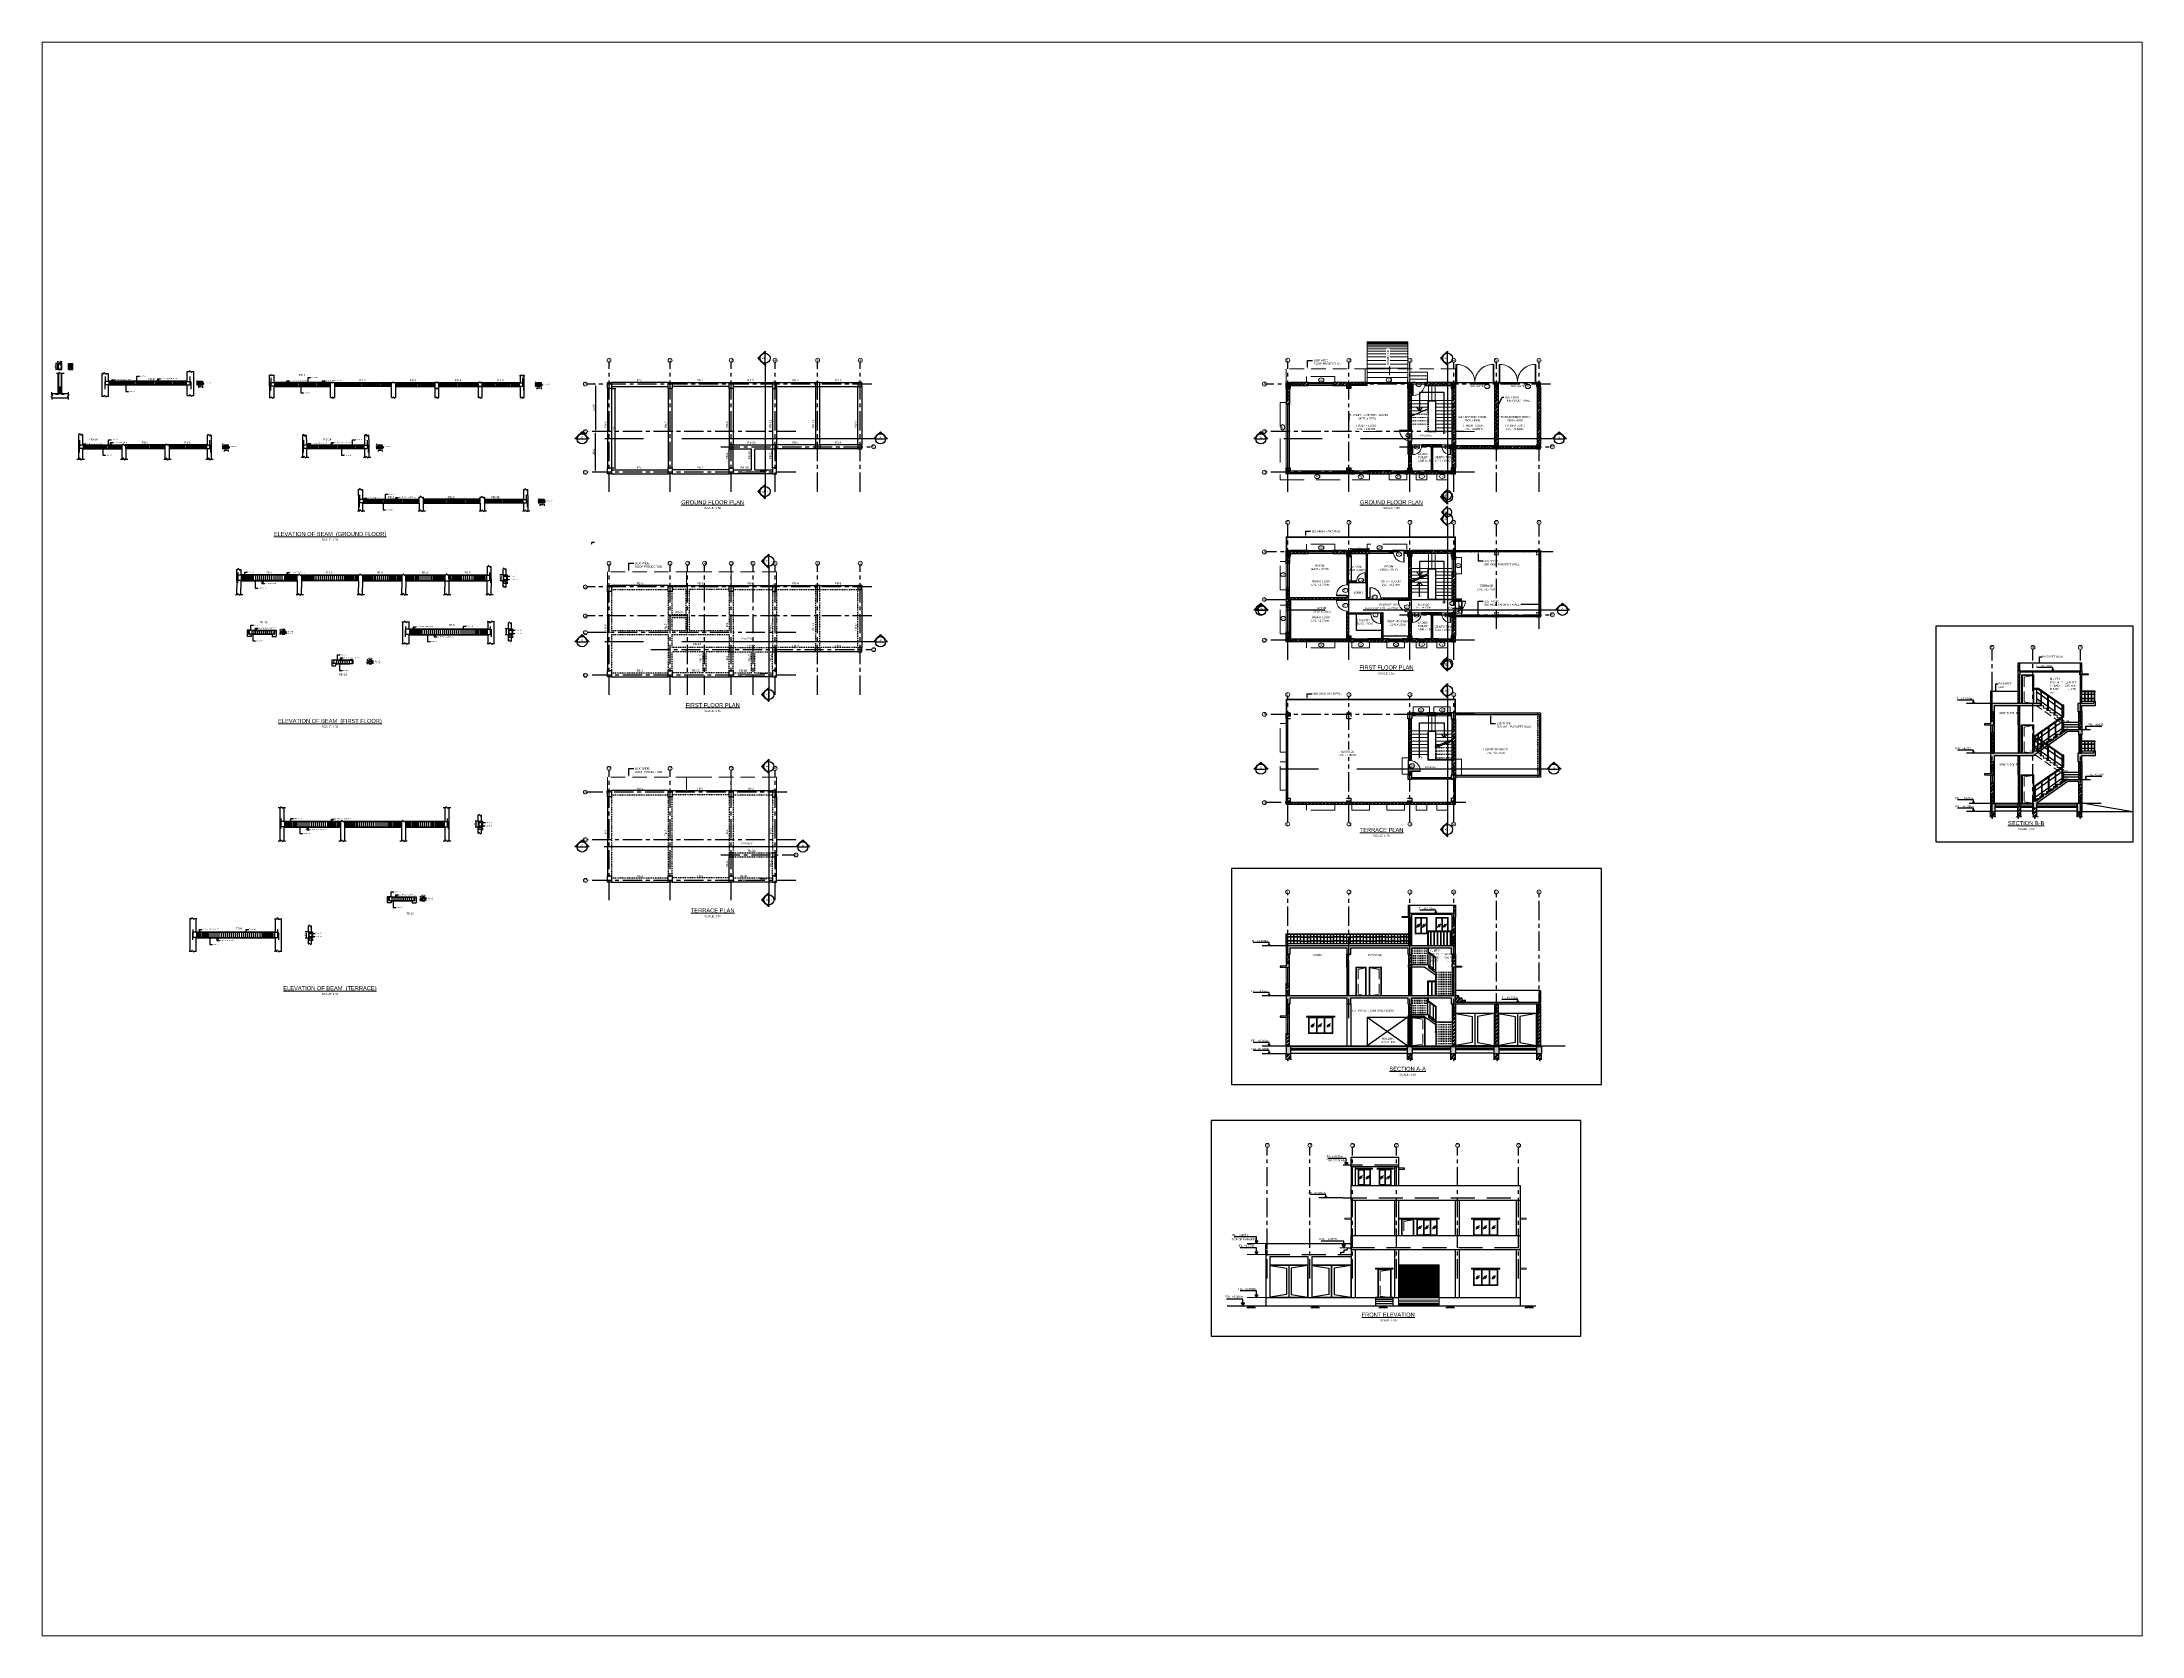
# Paper-space layout 'Layout2' of a CAD drawing. Header units: millimetres. Extents: x 26 to 231, y 20 to 176.
# The model-space entities are those that its viewports show. They can reach past a viewport. Long polylines and large blocks are cut down to what shows.
import ezdxf
from ezdxf import colors
from ezdxf.entities.mleader import LeaderData, LeaderLine
from ezdxf.enums import TextEntityAlignment as Align
from ezdxf.math import Vec2, Vec3

# ---------------------------------------------------------------- set-up
doc = ezdxf.new("R2010")
doc.units = ezdxf.units.MM
for name, pattern in [('CENTERX2', [4, 2.5, -0.5, 0.5, -0.5]), ('HIDDEN2', [0.1875, 0.125, -0.0625]), ('HIDDENX2', [0.75, 0.5, -0.25])]:
    doc.linetypes.add(name, pattern=pattern)
for name, color, linetype in [('BEAM', 4, 'Continuous'), ('BRICK WALL', 93, 'Continuous'), ('COLUMN', 1, 'Continuous'), ('CONT. LINE', 7, 'Continuous'), ('DIM_100', 7, 'Continuous'), ('DIM_50', 7, 'Continuous'), ('GRID', 8, 'CENTERX2'), ('HATCH', 8, 'Continuous'), ('PARAPET WALL', 7, 'Continuous'), ('PDF_Geometry', 7, 'Continuous'), ('PLINTH BEAM', 7, 'Continuous'), ('RAILING', 8, 'Continuous'), ('REINFORCEMENT', 50, 'Continuous'), ('SECTION_LINE', 7, 'CENTERX2'), ('STAIR', 6, 'Continuous'), ('WALL', 1, 'Continuous')]:
    doc.layers.add(name, color=color, linetype=linetype)
for name, color, linetype, lineweight in [('DOOR', 8, 'Continuous', 13), ('RAMP', 6, 'Continuous', 13), ('ROLING_SHUTTER', 6, 'Continuous', 13), ('ROOF_PROJECTION', 8, 'HIDDEN2', 13), ('Text', 7, 'Continuous', 13), ('WINDOW', 8, 'Continuous', 13)]:
    doc.layers.add(name, color=color, linetype=linetype, lineweight=lineweight)
doc.styles.add('LII-GTEXT', font='arial.ttf', dxfattribs={"width": 0.8})
doc.styles.get("Standard").update_dxf_attribs({"font": 'arial.ttf'})
doc.styles.add('Tahoma', font='tahoma.ttf')
doc.linetypes.add('ZIGZAG', pattern='A,0.0001,-0.2,[131,ltypeshp.shx,S=0.2,R=0,X=-0.2,Y=0],-0.4,[131,ltypeshp.shx,S=0.2,R=180,X=0.2,Y=0],-0.2', length=0.8001)
doc.dimstyles.new('DIM-25', dxfattribs={"dimtxt": 0.075, "dimasz": 0.0625, "dimexe": 0.0625, "dimexo": 0.0625, "dimgap": 0.03125, "dimtad": 1, "dimdec": 0, "dimlfac": 1000, "dimzin": 1, "dimdsep": 46, "dimtxsty": 'Standard', "dimcen": 0.1, "dimadec": 0, "dimazin": 0, "dimtfac": 1, "dimtdec": 0, "dimtmove": 0, "dimatfit": 3, "dimfxl": 1, "dimarcsym": 0})
doc.dimstyles.new('DIM_100', dxfattribs={"dimtxt": 0.25, "dimasz": 0.2, "dimexe": 0.125, "dimexo": 0.125, "dimgap": 0.125, "dimtad": 1, "dimdec": 0, "dimlfac": 1000, "dimzin": 0, "dimdsep": 46, "dimtxsty": 'LII-GTEXT', "dimcen": 1, "dimclrd": 256, "dimclre": 256, "dimclrt": 256, "dimadec": 0, "dimazin": 0, "dimtfac": 1, "dimtdec": 0, "dimtofl": 0, "dimtmove": 0, "dimatfit": 3, "dimfxl": 1, "dimtfill": 1, "dimtolj": 1, "dimtzin": 0, "dimlwd": -1, "dimlwe": -1, "dimarcsym": 0})
doc.dimstyles.new('DIM_50', dxfattribs={"dimtxt": 0.15, "dimasz": 0.125, "dimexe": 0.125, "dimexo": 0.125, "dimgap": 0.0625, "dimtad": 1, "dimdec": 0, "dimlfac": 1000, "dimzin": 0, "dimdsep": 46, "dimtxsty": 'LII-GTEXT', "dimcen": 1, "dimclrd": 256, "dimclre": 256, "dimclrt": 256, "dimadec": 0, "dimazin": 0, "dimtfac": 1, "dimtdec": 0, "dimtofl": 0, "dimtmove": 0, "dimatfit": 3, "dimfxl": 1, "dimtolj": 1, "dimtzin": 0, "dimlwd": -1, "dimlwe": -1, "dimarcsym": 0})
pattern_1 = [(45, (2997.81983, 2044.94288), (-0.13258252, 0.13258252), []), (45, (2997.90822, 2044.94288), (-0.13258252, 0.13258252), [])]
pattern_2 = [(45, (-0.374, -0.019), (-6.735192, 6.735192), []), (45, (4.116, -0.019), (-6.735192, 6.735192), [])]

# ---------------------------------------------------------------- blocks, each defined once
blk = doc.blocks.new('*U3')
h = blk.add_hatch(color=256)
edge = h.paths.add_edge_path()
edge.add_line((-6.4, 0), (-9, 0))
edge.add_line((-9, 0), (0, 9))
edge.add_line((0, 9), (9, 0))
edge.add_line((9, 0), (6.3, 0))
edge.add_arc((0, 0), 6.35, 0, 180)
blk.add_line((-6.4, 0), (6.3, 0))
for points in [[(-6.4, 0), (-9, 0), (0, 9), (9, 0), (6.3, 0, 1)], [(4.5, 4.5, 0.414214), (-4.5, 4.5), (0, 9), (4.5, 4.5)]]:
    blk.add_lwpolyline(points, format="xyb", close=True)
blk.add_circle((0, 0), 6.35)
at = {"style": 'Tahoma', "flags": 8}
blk.add_attdef('VIEWNUMBER', text='', height=2.5, dxfattribs=at).set_placement((0, 0), align=Align.BOTTOM_CENTER)
blk.add_attdef('SHEETNUMBER', text='', height=2.5, dxfattribs=at).set_placement((0, -1.6), align=Align.TOP_CENTER)
blk = doc.blocks.new('A$C02ba1a73')
at = {"layer": 'DIM_100'}
h = blk.add_hatch(color=256, dxfattribs=at)
h.dxf.hatch_style = 1
h.paths.add_polyline_path([(0.11, 0.21), (0.04, 0.21), (0, 0.2), (0, 0)])
h.paths.add_polyline_path([(0.04, 0.21), (0, 0.21), (0, 0.2)], flags=17)
for points in [[(0, 0), (0, 0.48), (-2.34, 0.48)], [(0, 0), (-0.11, 0.21), (0.11, 0.21), (0, 0)]]:
    blk.add_lwpolyline(points, dxfattribs=at)
blk = doc.blocks.new('*U5')
h = blk.add_hatch(color=256)
edge = h.paths.add_edge_path()
edge.add_line((-0.25, 0), (-0.35, 0))
edge.add_line((-0.35, 0), (0, 0.35))
edge.add_line((0, 0.35), (0.35, 0))
edge.add_line((0.35, 0), (0.25, 0))
edge.add_arc((0, 0), 0.25, 0, 180)
blk.add_line((-0.25, 0), (0.25, 0))
for points in [[(-0.25, 0), (-0.35, 0), (0, 0.35), (0.35, 0), (0.25, 0, 1)], [(0.18, 0.18, 0.414214), (-0.18, 0.18), (0, 0.35), (0.18, 0.18)]]:
    blk.add_lwpolyline(points, format="xyb", close=True)
blk.add_circle((0, 0), 0.25)
at = {"style": 'Tahoma', "flags": 8}
blk.add_attdef('VIEWNUMBER', text='', height=0.0938, dxfattribs=at).set_placement((0, 0), align=Align.BOTTOM_CENTER)
blk.add_attdef('SHEETNUMBER', text='', height=0.0938, dxfattribs=at).set_placement((0, -0.06), align=Align.TOP_CENTER)
blk = doc.blocks.new('*D7')
at = {"layer": 'Defpoints', "color": 0, "transparency": 16777216}
for p in [(2973.14, 1906.37), (2973.22, 1906.37), (2973.22, 1903.37)]:
    blk.add_point(p, dxfattribs=at)
at = {"layer": 'DIM_50', "transparency": 16777216}
for p, q in [((2973.09, 1906.37), (2973.02, 1906.37)), ((2973.14, 1903.49), (2973.14, 1906.24)), ((2973.09, 1903.37), (2973.02, 1903.37))]:
    blk.add_line(p, q, dxfattribs=at)
for points in [[(2973.12, 1906.24), (2973.16, 1906.24), (2973.14, 1906.37)], [(2973.12, 1903.49), (2973.16, 1903.49), (2973.14, 1903.37)]]:
    blk.add_solid(points, dxfattribs=at)
at = {"layer": 'DIM_50', "transparency": 16777216, "insert": (2973, 1904.87), "char_height": 0.15, "attachment_point": 5, "rotation": 90, "style": 'LII-GTEXT'}
blk.add_mtext('\\A1;3000', dxfattribs=at)
blk = doc.blocks.new('*D6')
at = {"layer": 'Defpoints', "color": 0, "transparency": 16777216}
for p in [(2973.22, 1909.87), (2973.14, 1906.37), (2973.22, 1906.37)]:
    blk.add_point(p, dxfattribs=at)
at = {"layer": 'DIM_50', "transparency": 16777216}
for p, q in [((2973.09, 1909.87), (2973.02, 1909.87)), ((2973.14, 1909.74), (2973.14, 1906.49)), ((2973.09, 1906.37), (2973.02, 1906.37))]:
    blk.add_line(p, q, dxfattribs=at)
for points in [[(2973.12, 1909.74), (2973.16, 1909.74), (2973.14, 1909.87)], [(2973.12, 1906.49), (2973.16, 1906.49), (2973.14, 1906.37)]]:
    blk.add_solid(points, dxfattribs=at)
at = {"layer": 'DIM_50', "transparency": 16777216, "insert": (2973, 1908.12), "char_height": 0.15, "attachment_point": 5, "rotation": 90, "style": 'LII-GTEXT'}
blk.add_mtext('\\A1;3500', dxfattribs=at)
blk = doc.blocks.new('*D8')
at = {"color": 0, "lineweight": -2, "transparency": 16777216}
for p, q in [((2974.38, 1909.53), (2974.64, 1909.53)), ((2974.57, 1909.47), (2974.57, 1903.76)), ((2974.38, 1903.7), (2974.64, 1903.7))]:
    blk.add_line(p, q, dxfattribs=at)
at = {"color": 0, "transparency": 16777216}
for points in [[(2974.56, 1909.47), (2974.58, 1909.47), (2974.57, 1909.53)], [(2974.56, 1903.76), (2974.58, 1903.76), (2974.57, 1903.7)]]:
    blk.add_solid(points, dxfattribs=at)
at = {"layer": 'Defpoints', "color": 0, "transparency": 16777216}
for p in [(2974.32, 1909.53), (2974.32, 1903.7), (2974.57, 1903.7)]:
    blk.add_point(p, dxfattribs=at)
at = {"color": 0, "transparency": 16777216, "insert": (2974.5, 1906.62), "char_height": 0.075, "attachment_point": 5, "rotation": 90}
blk.add_mtext('5830', dxfattribs=at)
blk = doc.blocks.new('*D9')
at = {"color": 0, "lineweight": -2, "transparency": 16777216}
for p, q in [((2943.83, 1910.08), (2943.75, 1910.08)), ((2943.83, 1909.78), (2943.75, 1909.78)), ((2943.81, 1909.84), (2943.81, 1910.02))]:
    blk.add_line(p, q, dxfattribs=at)
at = {"color": 0, "transparency": 16777216}
for points in [[(2943.8, 1910.02), (2943.82, 1910.02), (2943.81, 1910.08)], [(2943.8, 1909.84), (2943.82, 1909.84), (2943.81, 1909.78)]]:
    blk.add_solid(points, dxfattribs=at)
at = {"layer": 'Defpoints', "color": 0, "transparency": 16777216}
for p in [(2943.81, 1910.08), (2943.89, 1910.08), (2943.89, 1909.78)]:
    blk.add_point(p, dxfattribs=at)
at = {"color": 0, "transparency": 16777216, "insert": (2943.74, 1909.93), "char_height": 0.075, "attachment_point": 5, "rotation": 90}
blk.add_mtext('300', dxfattribs=at)
blk = doc.blocks.new('*D10')
at = {"color": 0, "lineweight": -2, "transparency": 16777216}
for p, q in [((2943.89, 1909.72), (2943.89, 1909.59)), ((2944.13, 1909.65), (2943.95, 1909.65)), ((2944.19, 1909.72), (2944.19, 1909.59))]:
    blk.add_line(p, q, dxfattribs=at)
at = {"color": 0, "transparency": 16777216}
for points in [[(2943.95, 1909.66), (2943.95, 1909.64), (2943.89, 1909.65)], [(2944.13, 1909.66), (2944.13, 1909.64), (2944.19, 1909.65)]]:
    blk.add_solid(points, dxfattribs=at)
at = {"layer": 'Defpoints', "color": 0, "transparency": 16777216}
for p in [(2943.89, 1909.78), (2943.89, 1909.65), (2944.19, 1909.78)]:
    blk.add_point(p, dxfattribs=at)
at = {"color": 0, "transparency": 16777216, "insert": (2944.04, 1909.72), "char_height": 0.075, "attachment_point": 5}
blk.add_mtext('300', dxfattribs=at)
blk = doc.blocks.new('*D11')
at = {"color": 0, "lineweight": -2, "transparency": 16777216}
for p, q in [((3028.79, 1897.68), (3028.79, 1897.79)), ((3028.85, 1897.73), (3030.06, 1897.73)), ((3030.13, 1897.68), (3030.13, 1897.79))]:
    blk.add_line(p, q, dxfattribs=at)
at = {"color": 0, "transparency": 16777216}
for points in [[(3028.85, 1897.74), (3028.85, 1897.72), (3028.79, 1897.73)], [(3030.06, 1897.74), (3030.06, 1897.72), (3030.13, 1897.73)]]:
    blk.add_solid(points, dxfattribs=at)
at = {"layer": 'Defpoints', "color": 0, "transparency": 16777216}
for p in [(3028.79, 1897.61), (3030.13, 1897.73), (3030.13, 1897.61)]:
    blk.add_point(p, dxfattribs=at)
at = {"color": 0, "transparency": 16777216, "insert": (3029.46, 1897.8), "char_height": 0.075, "attachment_point": 5}
blk.add_mtext('1340', dxfattribs=at)
blk = doc.blocks.new('*D12')
at = {"color": 0, "lineweight": -2, "transparency": 16777216}
for p, q in [((3031.15, 1891.27), (3031.15, 1891.25)), ((3032.92, 1891.31), (3031.21, 1891.31)), ((3032.99, 1891.27), (3032.99, 1891.25))]:
    blk.add_line(p, q, dxfattribs=at)
at = {"color": 0, "transparency": 16777216}
for points in [[(3031.21, 1891.33), (3031.21, 1891.3), (3031.15, 1891.31)], [(3032.92, 1891.33), (3032.92, 1891.3), (3032.99, 1891.31)]]:
    blk.add_solid(points, dxfattribs=at)
at = {"layer": 'Defpoints', "color": 0, "transparency": 16777216}
for p in [(3031.15, 1891.33), (3031.15, 1891.31), (3032.99, 1891.33)]:
    blk.add_point(p, dxfattribs=at)
at = {"color": 0, "transparency": 16777216, "insert": (3032.07, 1891.38), "char_height": 0.075, "attachment_point": 5}
blk.add_mtext('1835', dxfattribs=at)
blk = doc.blocks.new('*D13')
at = {"color": 0, "lineweight": -2, "transparency": 16777216}
for p, q in [((3028.66, 1897.16), (3028.86, 1897.16)), ((3028.8, 1897.1), (3028.8, 1895.31)), ((3028.66, 1895.24), (3028.86, 1895.24))]:
    blk.add_line(p, q, dxfattribs=at)
at = {"color": 0, "transparency": 16777216}
for points in [[(3028.79, 1897.1), (3028.81, 1897.1), (3028.8, 1897.16)], [(3028.79, 1895.31), (3028.81, 1895.31), (3028.8, 1895.24)]]:
    blk.add_solid(points, dxfattribs=at)
at = {"layer": 'Defpoints', "color": 0, "transparency": 16777216}
for p in [(3028.6, 1897.16), (3028.6, 1895.24), (3028.8, 1895.24)]:
    blk.add_point(p, dxfattribs=at)
at = {"color": 0, "transparency": 16777216, "insert": (3028.73, 1896.2), "char_height": 0.075, "attachment_point": 5, "rotation": 90}
blk.add_mtext('1920', dxfattribs=at)
blk = doc.blocks.new('*D14')
at = {"color": 0, "lineweight": -2, "transparency": 16777216}
for p, q in [((3024.35, 1890.95), (3024.35, 1893.94)), ((3024.38, 1894), (3024.42, 1894)), ((3024.38, 1890.88), (3024.42, 1890.88))]:
    blk.add_line(p, q, dxfattribs=at)
at = {"color": 0, "transparency": 16777216}
for points in [[(3024.34, 1893.94), (3024.36, 1893.94), (3024.35, 1894)], [(3024.34, 1890.95), (3024.36, 1890.95), (3024.35, 1890.88)]]:
    blk.add_solid(points, dxfattribs=at)
at = {"layer": 'Defpoints', "color": 0, "transparency": 16777216}
for p in [(3024.32, 1894), (3024.35, 1894), (3024.32, 1890.88)]:
    blk.add_point(p, dxfattribs=at)
at = {"color": 0, "transparency": 16777216, "insert": (3024.28, 1892.44), "char_height": 0.075, "attachment_point": 5, "rotation": 90}
blk.add_mtext('3115', dxfattribs=at)
blk = doc.blocks.new('*D15')
at = {"color": 0, "lineweight": -2, "transparency": 16777216}
for p, q in [((2966.28, 1895.82), (2966.1, 1895.82)), ((2966.28, 1895.37), (2966.1, 1895.37)), ((2966.16, 1895.75), (2966.16, 1895.43))]:
    blk.add_line(p, q, dxfattribs=at)
at = {"color": 0, "transparency": 16777216}
for points in [[(2966.15, 1895.75), (2966.17, 1895.75), (2966.16, 1895.82)], [(2966.15, 1895.43), (2966.17, 1895.43), (2966.16, 1895.37)]]:
    blk.add_solid(points, dxfattribs=at)
at = {"layer": 'Defpoints', "color": 0, "transparency": 16777216}
for p in [(2966.16, 1895.37), (2966.34, 1895.82), (2966.34, 1895.37)]:
    blk.add_point(p, dxfattribs=at)
at = {"color": 0, "transparency": 16777216, "insert": (2966.09, 1895.59), "char_height": 0.075, "attachment_point": 5, "rotation": 90}
blk.add_mtext('450', dxfattribs=at)
blk = doc.blocks.new('*D16')
at = {"color": 0, "lineweight": -2, "transparency": 16777216}
for p, q in [((2966.34, 1895.3), (2966.34, 1895.15)), ((2966.4, 1895.21), (2966.58, 1895.21)), ((2966.64, 1895.3), (2966.64, 1895.15))]:
    blk.add_line(p, q, dxfattribs=at)
at = {"color": 0, "transparency": 16777216}
for points in [[(2966.4, 1895.22), (2966.4, 1895.2), (2966.34, 1895.21)], [(2966.58, 1895.22), (2966.58, 1895.2), (2966.64, 1895.21)]]:
    blk.add_solid(points, dxfattribs=at)
at = {"layer": 'Defpoints', "color": 0, "transparency": 16777216}
for p in [(2966.34, 1895.37), (2966.64, 1895.37), (2966.64, 1895.21)]:
    blk.add_point(p, dxfattribs=at)
at = {"color": 0, "transparency": 16777216, "insert": (2966.49, 1895.28), "char_height": 0.075, "attachment_point": 5}
blk.add_mtext('300', dxfattribs=at)
blk = doc.blocks.new('*D17')
at = {"color": 0, "lineweight": -2, "transparency": 16777216}
for p, q in [((2966.67, 1891.84), (2966.49, 1891.84)), ((2966.67, 1891.39), (2966.49, 1891.39)), ((2966.55, 1891.78), (2966.55, 1891.45))]:
    blk.add_line(p, q, dxfattribs=at)
at = {"color": 0, "transparency": 16777216}
for points in [[(2966.54, 1891.78), (2966.56, 1891.78), (2966.55, 1891.84)], [(2966.54, 1891.45), (2966.56, 1891.45), (2966.55, 1891.39)]]:
    blk.add_solid(points, dxfattribs=at)
at = {"layer": 'Defpoints', "color": 0, "transparency": 16777216}
for p in [(2966.55, 1891.39), (2966.73, 1891.84), (2966.73, 1891.39)]:
    blk.add_point(p, dxfattribs=at)
at = {"color": 0, "transparency": 16777216, "insert": (2966.48, 1891.61), "char_height": 0.075, "attachment_point": 5, "rotation": 90}
blk.add_mtext('450', dxfattribs=at)
blk = doc.blocks.new('*D18')
at = {"color": 0, "lineweight": -2, "transparency": 16777216}
for p, q in [((2966.73, 1891.33), (2966.73, 1891.17)), ((2966.79, 1891.23), (2966.97, 1891.23)), ((2967.03, 1891.33), (2967.03, 1891.17))]:
    blk.add_line(p, q, dxfattribs=at)
at = {"color": 0, "transparency": 16777216}
for points in [[(2966.79, 1891.25), (2966.79, 1891.22), (2966.73, 1891.23)], [(2966.97, 1891.25), (2966.97, 1891.22), (2967.03, 1891.23)]]:
    blk.add_solid(points, dxfattribs=at)
at = {"layer": 'Defpoints', "color": 0, "transparency": 16777216}
for p in [(2966.73, 1891.39), (2967.03, 1891.39), (2967.03, 1891.23)]:
    blk.add_point(p, dxfattribs=at)
at = {"color": 0, "transparency": 16777216, "insert": (2966.88, 1891.3), "char_height": 0.075, "attachment_point": 5}
blk.add_mtext('300', dxfattribs=at)
blk = doc.blocks.new('*D19')
at = {"color": 0, "lineweight": -2, "transparency": 16777216}
for p, q in [((2949.96, 1891.74), (2949.87, 1891.74)), ((2949.96, 1891.44), (2949.87, 1891.44)), ((2949.94, 1891.67), (2949.94, 1891.5))]:
    blk.add_line(p, q, dxfattribs=at)
at = {"color": 0, "transparency": 16777216}
for points in [[(2949.93, 1891.67), (2949.95, 1891.67), (2949.94, 1891.74)], [(2949.93, 1891.5), (2949.95, 1891.5), (2949.94, 1891.44)]]:
    blk.add_solid(points, dxfattribs=at)
at = {"layer": 'Defpoints', "color": 0, "transparency": 16777216}
for p in [(2949.94, 1891.44), (2950.02, 1891.74), (2950.02, 1891.44)]:
    blk.add_point(p, dxfattribs=at)
at = {"color": 0, "transparency": 16777216, "insert": (2949.87, 1891.59), "char_height": 0.075, "attachment_point": 5, "rotation": 90}
blk.add_mtext('300', dxfattribs=at)
blk = doc.blocks.new('*D20')
at = {"color": 0, "lineweight": -2, "transparency": 16777216}
for p, q in [((2950.02, 1891.8), (2950.02, 1891.85)), ((2950.09, 1891.78), (2950.19, 1891.78)), ((2950.25, 1891.8), (2950.25, 1891.85))]:
    blk.add_line(p, q, dxfattribs=at)
at = {"color": 0, "transparency": 16777216}
for points in [[(2950.09, 1891.79), (2950.09, 1891.77), (2950.02, 1891.78)], [(2950.19, 1891.79), (2950.19, 1891.77), (2950.25, 1891.78)]]:
    blk.add_solid(points, dxfattribs=at)
at = {"layer": 'Defpoints', "color": 0, "transparency": 16777216}
for p in [(2950.02, 1891.74), (2950.25, 1891.78), (2950.25, 1891.74)]:
    blk.add_point(p, dxfattribs=at)
at = {"color": 0, "transparency": 16777216, "insert": (2950.14, 1891.85), "char_height": 0.075, "attachment_point": 5}
blk.add_mtext('230', dxfattribs=at)
blk = doc.blocks.new('*D21')
at = {"color": 0, "lineweight": -2, "transparency": 16777216}
for p, q in [((2968.77, 1909.98), (2968.69, 1909.98)), ((2968.77, 1909.68), (2968.69, 1909.68)), ((2968.75, 1909.74), (2968.75, 1909.92))]:
    blk.add_line(p, q, dxfattribs=at)
at = {"color": 0, "transparency": 16777216}
for points in [[(2968.74, 1909.92), (2968.76, 1909.92), (2968.75, 1909.98)], [(2968.74, 1909.74), (2968.76, 1909.74), (2968.75, 1909.68)]]:
    blk.add_solid(points, dxfattribs=at)
at = {"layer": 'Defpoints', "color": 0, "transparency": 16777216}
for p in [(2968.75, 1909.98), (2968.83, 1909.98), (2968.83, 1909.68)]:
    blk.add_point(p, dxfattribs=at)
at = {"color": 0, "transparency": 16777216, "insert": (2968.68, 1909.83), "char_height": 0.075, "attachment_point": 5, "rotation": 90}
blk.add_mtext('300', dxfattribs=at)
blk = doc.blocks.new('*D22')
at = {"color": 0, "lineweight": -2, "transparency": 16777216}
for p, q in [((2968.83, 1909.62), (2968.83, 1909.49)), ((2969.07, 1909.55), (2968.9, 1909.55)), ((2969.13, 1909.62), (2969.13, 1909.49))]:
    blk.add_line(p, q, dxfattribs=at)
at = {"color": 0, "transparency": 16777216}
for points in [[(2968.9, 1909.56), (2968.9, 1909.54), (2968.83, 1909.55)], [(2969.07, 1909.56), (2969.07, 1909.54), (2969.13, 1909.55)]]:
    blk.add_solid(points, dxfattribs=at)
at = {"layer": 'Defpoints', "color": 0, "transparency": 16777216}
for p in [(2968.83, 1909.68), (2968.83, 1909.55), (2969.13, 1909.68)]:
    blk.add_point(p, dxfattribs=at)
at = {"color": 0, "transparency": 16777216, "insert": (2968.98, 1909.62), "char_height": 0.075, "attachment_point": 5}
blk.add_mtext('300', dxfattribs=at)
blk = doc.blocks.new('*D23')
at = {"color": 0, "lineweight": -2, "transparency": 16777216}
for p, q in [((2957.06, 1905.4), (2956.98, 1905.4)), ((2957.06, 1905.1), (2956.98, 1905.1)), ((2957.04, 1905.16), (2957.04, 1905.33))]:
    blk.add_line(p, q, dxfattribs=at)
at = {"color": 0, "transparency": 16777216}
for points in [[(2957.03, 1905.33), (2957.05, 1905.33), (2957.04, 1905.4)], [(2957.03, 1905.16), (2957.05, 1905.16), (2957.04, 1905.1)]]:
    blk.add_solid(points, dxfattribs=at)
at = {"layer": 'Defpoints', "color": 0, "transparency": 16777216}
for p in [(2957.04, 1905.4), (2957.12, 1905.4), (2957.12, 1905.1)]:
    blk.add_point(p, dxfattribs=at)
at = {"color": 0, "transparency": 16777216, "insert": (2956.97, 1905.25), "char_height": 0.075, "attachment_point": 5, "rotation": 90}
blk.add_mtext('300', dxfattribs=at)
blk = doc.blocks.new('*D24')
at = {"color": 0, "lineweight": -2, "transparency": 16777216}
for p, q in [((2957.12, 1905.03), (2957.12, 1904.9)), ((2957.36, 1904.97), (2957.19, 1904.97)), ((2957.42, 1905.03), (2957.42, 1904.9))]:
    blk.add_line(p, q, dxfattribs=at)
at = {"color": 0, "transparency": 16777216}
for points in [[(2957.19, 1904.98), (2957.19, 1904.96), (2957.12, 1904.97)], [(2957.36, 1904.98), (2957.36, 1904.96), (2957.42, 1904.97)]]:
    blk.add_solid(points, dxfattribs=at)
at = {"layer": 'Defpoints', "color": 0, "transparency": 16777216}
for p in [(2957.12, 1905.1), (2957.12, 1904.97), (2957.42, 1905.1)]:
    blk.add_point(p, dxfattribs=at)
at = {"color": 0, "transparency": 16777216, "insert": (2957.27, 1905.04), "char_height": 0.075, "attachment_point": 5}
blk.add_mtext('300', dxfattribs=at)
blk = doc.blocks.new('*D25')
at = {"color": 0, "lineweight": -2, "transparency": 16777216}
for p, q in [((2968.99, 1901.38), (2968.91, 1901.38)), ((2968.97, 1901.15), (2968.97, 1901.32)), ((2968.99, 1901.08), (2968.91, 1901.08))]:
    blk.add_line(p, q, dxfattribs=at)
at = {"color": 0, "transparency": 16777216}
for points in [[(2968.96, 1901.32), (2968.98, 1901.32), (2968.97, 1901.38)], [(2968.96, 1901.15), (2968.98, 1901.15), (2968.97, 1901.08)]]:
    blk.add_solid(points, dxfattribs=at)
at = {"layer": 'Defpoints', "color": 0, "transparency": 16777216}
for p in [(2968.97, 1901.38), (2969.05, 1901.38), (2969.05, 1901.08)]:
    blk.add_point(p, dxfattribs=at)
at = {"color": 0, "transparency": 16777216, "insert": (2968.9, 1901.23), "char_height": 0.075, "attachment_point": 5, "rotation": 90}
blk.add_mtext('300', dxfattribs=at)
blk = doc.blocks.new('*D26')
at = {"color": 0, "lineweight": -2, "transparency": 16777216}
for p, q in [((2969.05, 1901.02), (2969.05, 1900.89)), ((2969.29, 1900.96), (2969.11, 1900.96)), ((2969.35, 1901.02), (2969.35, 1900.89))]:
    blk.add_line(p, q, dxfattribs=at)
at = {"color": 0, "transparency": 16777216}
for points in [[(2969.11, 1900.97), (2969.11, 1900.95), (2969.05, 1900.96)], [(2969.29, 1900.97), (2969.29, 1900.95), (2969.35, 1900.96)]]:
    blk.add_solid(points, dxfattribs=at)
at = {"layer": 'Defpoints', "color": 0, "transparency": 16777216}
for p in [(2969.05, 1901.08), (2969.05, 1900.96), (2969.35, 1901.08)]:
    blk.add_point(p, dxfattribs=at)
at = {"color": 0, "transparency": 16777216, "insert": (2969.2, 1901.03), "char_height": 0.075, "attachment_point": 5}
blk.add_mtext('300', dxfattribs=at)
blk = doc.blocks.new('*D27')
at = {"color": 0, "lineweight": -2, "transparency": 16777216}
for p, q in [((2945.72, 1905.4), (2945.64, 1905.4)), ((2945.72, 1905.1), (2945.64, 1905.1)), ((2945.7, 1905.16), (2945.7, 1905.33))]:
    blk.add_line(p, q, dxfattribs=at)
at = {"color": 0, "transparency": 16777216}
for points in [[(2945.69, 1905.33), (2945.72, 1905.33), (2945.7, 1905.4)], [(2945.69, 1905.16), (2945.72, 1905.16), (2945.7, 1905.1)]]:
    blk.add_solid(points, dxfattribs=at)
at = {"layer": 'Defpoints', "color": 0, "transparency": 16777216}
for p in [(2945.7, 1905.4), (2945.79, 1905.4), (2945.79, 1905.1)]:
    blk.add_point(p, dxfattribs=at)
at = {"color": 0, "transparency": 16777216, "insert": (2945.64, 1905.25), "char_height": 0.075, "attachment_point": 5, "rotation": 90}
blk.add_mtext('300', dxfattribs=at)
blk = doc.blocks.new('*D28')
at = {"color": 0, "lineweight": -2, "transparency": 16777216}
for p, q in [((2945.79, 1905.03), (2945.79, 1904.9)), ((2946.02, 1904.97), (2945.85, 1904.97)), ((2946.09, 1905.03), (2946.09, 1904.9))]:
    blk.add_line(p, q, dxfattribs=at)
at = {"color": 0, "transparency": 16777216}
for points in [[(2945.85, 1904.98), (2945.85, 1904.96), (2945.79, 1904.97)], [(2946.02, 1904.98), (2946.02, 1904.96), (2946.09, 1904.97)]]:
    blk.add_solid(points, dxfattribs=at)
at = {"layer": 'Defpoints', "color": 0, "transparency": 16777216}
for p in [(2945.79, 1905.1), (2945.79, 1904.97), (2946.09, 1905.1)]:
    blk.add_point(p, dxfattribs=at)
at = {"color": 0, "transparency": 16777216, "insert": (2945.94, 1905.04), "char_height": 0.075, "attachment_point": 5}
blk.add_mtext('300', dxfattribs=at)
blk = doc.blocks.new('*D30')
at = {"color": 0, "lineweight": -2, "transparency": 16777216}
for p, q in [((2956.38, 1889.55), (2956.29, 1889.55)), ((2956.38, 1889.25), (2956.29, 1889.25)), ((2956.35, 1889.49), (2956.35, 1889.32))]:
    blk.add_line(p, q, dxfattribs=at)
at = {"color": 0, "transparency": 16777216}
for points in [[(2956.34, 1889.49), (2956.36, 1889.49), (2956.35, 1889.55)], [(2956.34, 1889.32), (2956.36, 1889.32), (2956.35, 1889.25)]]:
    blk.add_solid(points, dxfattribs=at)
at = {"layer": 'Defpoints', "color": 0, "transparency": 16777216}
for p in [(2956.35, 1889.25), (2956.44, 1889.55), (2956.44, 1889.25)]:
    blk.add_point(p, dxfattribs=at)
at = {"color": 0, "transparency": 16777216, "insert": (2956.28, 1889.4), "char_height": 0.075, "attachment_point": 5, "rotation": 90}
blk.add_mtext('300', dxfattribs=at)
blk = doc.blocks.new('*D29')
at = {"color": 0, "lineweight": -2, "transparency": 16777216}
for p, q in [((2956.44, 1889.62), (2956.44, 1889.66)), ((2956.5, 1889.6), (2956.61, 1889.6)), ((2956.67, 1889.62), (2956.67, 1889.66))]:
    blk.add_line(p, q, dxfattribs=at)
at = {"color": 0, "transparency": 16777216}
for points in [[(2956.5, 1889.61), (2956.5, 1889.59), (2956.44, 1889.6)], [(2956.61, 1889.61), (2956.61, 1889.59), (2956.67, 1889.6)]]:
    blk.add_solid(points, dxfattribs=at)
at = {"layer": 'Defpoints', "color": 0, "transparency": 16777216}
for p in [(2956.44, 1889.55), (2956.67, 1889.6), (2956.67, 1889.55)]:
    blk.add_point(p, dxfattribs=at)
at = {"color": 0, "transparency": 16777216, "insert": (2956.56, 1889.67), "char_height": 0.075, "attachment_point": 5}
blk.add_mtext('230', dxfattribs=at)
blk = doc.blocks.new('*D31')
at = {"color": 0, "lineweight": -2, "transparency": 16777216}
for p, q in [((2964.45, 1877.68), (2964.27, 1877.68)), ((2964.45, 1877.23), (2964.27, 1877.23)), ((2964.33, 1877.62), (2964.33, 1877.3))]:
    blk.add_line(p, q, dxfattribs=at)
at = {"color": 0, "transparency": 16777216}
for points in [[(2964.32, 1877.62), (2964.34, 1877.62), (2964.33, 1877.68)], [(2964.32, 1877.3), (2964.34, 1877.3), (2964.33, 1877.23)]]:
    blk.add_solid(points, dxfattribs=at)
at = {"layer": 'Defpoints', "color": 0, "transparency": 16777216}
for p in [(2964.33, 1877.23), (2964.51, 1877.68), (2964.51, 1877.23)]:
    blk.add_point(p, dxfattribs=at)
at = {"color": 0, "transparency": 16777216, "insert": (2964.26, 1877.46), "char_height": 0.075, "attachment_point": 5, "rotation": 90}
blk.add_mtext('450', dxfattribs=at)
blk = doc.blocks.new('*D32')
at = {"color": 0, "lineweight": -2, "transparency": 16777216}
for p, q in [((2964.51, 1877.17), (2964.51, 1877.02)), ((2964.57, 1877.08), (2964.75, 1877.08)), ((2964.81, 1877.17), (2964.81, 1877.02))]:
    blk.add_line(p, q, dxfattribs=at)
at = {"color": 0, "transparency": 16777216}
for points in [[(2964.57, 1877.09), (2964.57, 1877.07), (2964.51, 1877.08)], [(2964.75, 1877.09), (2964.75, 1877.07), (2964.81, 1877.08)]]:
    blk.add_solid(points, dxfattribs=at)
at = {"layer": 'Defpoints', "color": 0, "transparency": 16777216}
for p in [(2964.51, 1877.23), (2964.81, 1877.23), (2964.81, 1877.08)]:
    blk.add_point(p, dxfattribs=at)
at = {"color": 0, "transparency": 16777216, "insert": (2964.66, 1877.15), "char_height": 0.075, "attachment_point": 5}
blk.add_mtext('300', dxfattribs=at)
blk = doc.blocks.new('*D34')
at = {"color": 0, "lineweight": -2, "transparency": 16777216}
for p, q in [((2951.93, 1869.52), (2951.76, 1869.52)), ((2951.93, 1869.07), (2951.76, 1869.07)), ((2951.82, 1869.46), (2951.82, 1869.14))]:
    blk.add_line(p, q, dxfattribs=at)
at = {"color": 0, "transparency": 16777216}
for points in [[(2951.81, 1869.46), (2951.83, 1869.46), (2951.82, 1869.52)], [(2951.81, 1869.14), (2951.83, 1869.14), (2951.82, 1869.07)]]:
    blk.add_solid(points, dxfattribs=at)
at = {"layer": 'Defpoints', "color": 0, "transparency": 16777216}
for p in [(2951.82, 1869.07), (2952, 1869.52), (2952, 1869.07)]:
    blk.add_point(p, dxfattribs=at)
at = {"color": 0, "transparency": 16777216, "insert": (2951.75, 1869.3), "char_height": 0.075, "attachment_point": 5, "rotation": 90}
blk.add_mtext('450', dxfattribs=at)
blk = doc.blocks.new('*D33')
at = {"color": 0, "lineweight": -2, "transparency": 16777216}
for p, q in [((2952, 1869.01), (2952, 1868.86)), ((2952.06, 1868.92), (2952.23, 1868.92)), ((2952.3, 1869.01), (2952.3, 1868.86))]:
    blk.add_line(p, q, dxfattribs=at)
at = {"color": 0, "transparency": 16777216}
for points in [[(2952.06, 1868.93), (2952.06, 1868.91), (2952, 1868.92)], [(2952.23, 1868.93), (2952.23, 1868.91), (2952.3, 1868.92)]]:
    blk.add_solid(points, dxfattribs=at)
at = {"layer": 'Defpoints', "color": 0, "transparency": 16777216}
for p in [(2952, 1869.07), (2952.3, 1869.07), (2952.3, 1868.92)]:
    blk.add_point(p, dxfattribs=at)
at = {"color": 0, "transparency": 16777216, "insert": (2952.15, 1868.99), "char_height": 0.075, "attachment_point": 5}
blk.add_mtext('300', dxfattribs=at)
blk = doc.blocks.new('*D35')
at = {"color": 0, "lineweight": -2, "transparency": 16777216}
for p, q in [((2960.29, 1872.1), (2960.2, 1872.1)), ((2960.29, 1871.8), (2960.2, 1871.8)), ((2960.26, 1872.04), (2960.26, 1871.87))]:
    blk.add_line(p, q, dxfattribs=at)
at = {"color": 0, "transparency": 16777216}
for points in [[(2960.25, 1872.04), (2960.27, 1872.04), (2960.26, 1872.1)], [(2960.25, 1871.87), (2960.27, 1871.87), (2960.26, 1871.8)]]:
    blk.add_solid(points, dxfattribs=at)
at = {"layer": 'Defpoints', "color": 0, "transparency": 16777216}
for p in [(2960.26, 1871.8), (2960.35, 1872.1), (2960.35, 1871.8)]:
    blk.add_point(p, dxfattribs=at)
at = {"color": 0, "transparency": 16777216, "insert": (2960.19, 1871.95), "char_height": 0.075, "attachment_point": 5, "rotation": 90}
blk.add_mtext('300', dxfattribs=at)
blk = doc.blocks.new('*D36')
at = {"color": 0, "lineweight": -2, "transparency": 16777216}
for p, q in [((2960.35, 1872.17), (2960.35, 1872.21)), ((2960.41, 1872.15), (2960.52, 1872.15)), ((2960.58, 1872.17), (2960.58, 1872.21))]:
    blk.add_line(p, q, dxfattribs=at)
at = {"color": 0, "transparency": 16777216}
for points in [[(2960.41, 1872.16), (2960.41, 1872.14), (2960.35, 1872.15)], [(2960.52, 1872.16), (2960.52, 1872.14), (2960.58, 1872.15)]]:
    blk.add_solid(points, dxfattribs=at)
at = {"layer": 'Defpoints', "color": 0, "transparency": 16777216}
for p in [(2960.35, 1872.1), (2960.58, 1872.15), (2960.58, 1872.1)]:
    blk.add_point(p, dxfattribs=at)
at = {"color": 0, "transparency": 16777216, "insert": (2960.47, 1872.22), "char_height": 0.075, "attachment_point": 5}
blk.add_mtext('230', dxfattribs=at)
blk = doc.blocks.new('*D37')
at = {"color": 0, "lineweight": -2, "transparency": 16777216}
for p, q in [((2933.48, 1911.38), (2933.36, 1911.38)), ((2933.48, 1910.93), (2933.36, 1910.93)), ((2933.42, 1910.99), (2933.42, 1911.32))]:
    blk.add_line(p, q, dxfattribs=at)
at = {"color": 0, "transparency": 16777216}
for points in [[(2933.41, 1911.32), (2933.43, 1911.32), (2933.42, 1911.38)], [(2933.41, 1910.99), (2933.43, 1910.99), (2933.42, 1910.93)]]:
    blk.add_solid(points, dxfattribs=at)
at = {"layer": 'Defpoints', "color": 0, "transparency": 16777216}
for p in [(2933.42, 1911.38), (2933.54, 1911.38), (2933.54, 1910.93)]:
    blk.add_point(p, dxfattribs=at)
at = {"color": 0, "transparency": 16777216, "insert": (2933.35, 1911.15), "char_height": 0.075, "attachment_point": 5, "rotation": 90}
blk.add_mtext('450', dxfattribs=at)
blk = doc.blocks.new('*D38')
at = {"color": 0, "lineweight": -2, "transparency": 16777216}
for p, q in [((2933.54, 1911.44), (2933.54, 1911.54)), ((2933.6, 1911.48), (2933.78, 1911.48)), ((2933.84, 1911.44), (2933.84, 1911.54))]:
    blk.add_line(p, q, dxfattribs=at)
at = {"color": 0, "transparency": 16777216}
for points in [[(2933.6, 1911.49), (2933.6, 1911.47), (2933.54, 1911.48)], [(2933.78, 1911.49), (2933.78, 1911.47), (2933.84, 1911.48)]]:
    blk.add_solid(points, dxfattribs=at)
at = {"layer": 'Defpoints', "color": 0, "transparency": 16777216}
for p in [(2933.54, 1911.38), (2933.84, 1911.48), (2933.84, 1911.38)]:
    blk.add_point(p, dxfattribs=at)
at = {"color": 0, "transparency": 16777216, "insert": (2933.69, 1911.55), "char_height": 0.075, "attachment_point": 5}
blk.add_mtext('300', dxfattribs=at)

msp = doc.modelspace()

# ---------------------------------------------------------------- hatches: boundary and pattern name
at = {"true_color": 0xffffff}
h = msp.add_hatch(dxfattribs=at)
h.set_pattern_fill('ANGLE')
h.set_pattern_definition([(0, (-0.3586, -0.048), (0, 6.985), [5.08, -1.905]), (90, (-0.3586, -0.048), (-6.985, 4e-16), [5.08, -1.905])])
h.paths.add_polyline_path([(2950.0741, 1891.6941, 1), (2950.0581, 1891.6941, 1)])
at = {"true_color": 0xf1eb1f}
h = msp.add_hatch(dxfattribs=at)
h.set_pattern_fill('ANSI32', color=2)
h.set_pattern_definition([(45, (-0.375, -0.019), (-6.735192, 6.735192), []), (45, (4.115, -0.019), (-6.735192, 6.735192), [])])
h.paths.add_polyline_path([(2966.298, 1889.5189, 1), (2966.282, 1889.5189, 1)])
h = msp.add_hatch(dxfattribs=at)
h.set_pattern_fill('ANSI32', color=2)
h.set_pattern_definition(pattern_2)
h.paths.add_polyline_path([(2966.2988, 1889.5191, 1), (2966.2828, 1889.5191, 1)])
h = msp.add_hatch(dxfattribs=at)
h.set_pattern_fill('ANSI32', color=2)
h.set_pattern_definition(pattern_2)
h.paths.add_polyline_path([(2966.2988, 1889.5191, 1), (2966.2828, 1889.5191, 1)])
at = {"layer": 'HATCH'}
h = msp.add_hatch(dxfattribs=at)
h.set_pattern_fill('ANSI32', color=256, scale=0.5)
h.set_pattern_definition(pattern_1)
h.paths.add_polyline_path([(3025.6615, 1909.7504), (3025.6615, 1909.9804), (3024.3215, 1909.9804), (3024.3215, 1909.7504)])
h.paths.add_polyline_path([(3028.4865, 1909.7504), (3028.4865, 1909.9804), (3027.4615, 1909.9804), (3027.4615, 1909.7504)])
h.paths.add_polyline_path([(3029.9865, 1909.7504), (3029.9865, 1909.9804), (3028.7865, 1909.9804), (3028.7865, 1909.7504)])
h.paths.add_polyline_path([(3024.0215, 1908.3654), (3024.2515, 1908.3654), (3024.2515, 1909.5304), (3024.0215, 1909.5304)])
h.paths.add_polyline_path([(3034.2865, 1909.9798), (3034.2865, 1909.7498), (3035.9007, 1909.7503), (3035.9007, 1909.9803)])
h.paths.add_polyline_path([(3033.0215, 1906.5254), (3033.2515, 1906.5254), (3033.2515, 1909.5304), (3033.0215, 1909.5304)])
h.paths.add_polyline_path([(3033.2515, 1905.3954), (3033.2515, 1905.6254), (3033.0215, 1905.6254), (3033.0215, 1905.3954)])
h.paths.add_polyline_path([(3033.0215, 1903.7004), (3033.2515, 1903.7004), (3033.2515, 1905.0954), (3033.0215, 1905.0954)])
h.paths.add_polyline_path([(3034.0393, 1905.3954), (3034.0393, 1905.2804), (3034.6965, 1905.2804), (3034.6965, 1903.4804), (3034.2365, 1903.4804), (3034.2365, 1903.2504), (3035.2715, 1903.2504), (3035.2715, 1903.4804), (3034.8115, 1903.4804), (3034.8115, 1905.2804), (3035.431, 1905.2804), (3035.431, 1905.3954)])
h.paths.add_polyline_path([(3028.7865, 1903.2504), (3029.0165, 1903.2504), (3029.0165, 1903.4804), (3028.7865, 1903.4804)])
h.paths.add_polyline_path([(3031.7565, 1903.2504), (3031.7565, 1903.4804), (3030.0165, 1903.4804), (3030.0165, 1903.2504)])
h.paths.add_polyline_path([(3032.9865, 1903.2504), (3032.9865, 1903.4804), (3032.7565, 1903.4804), (3032.7565, 1903.2504)])
h.paths.add_polyline_path([(3033.7365, 1903.2504), (3033.7365, 1903.4804), (3033.2865, 1903.4804), (3033.2865, 1903.2504)])
h.paths.add_polyline_path([(3035.7715, 1903.2504), (3035.9007, 1903.2504), (3035.9007, 1903.4804), (3035.7715, 1903.4804)])
h.paths.add_polyline_path([(3035.9007, 1903.2504), (3036.1815, 1903.2504), (3036.1815, 1903.4804), (3035.9007, 1903.4804)])
h.paths.add_polyline_path([(3036.4815, 1905.0954), (3036.2515, 1905.0954), (3036.2515, 1903.7004), (3036.4815, 1903.7004)])
h.paths.add_polyline_path([(3036.2515, 1905.3954), (3036.4815, 1905.3954), (3036.4815, 1905.8289), (3036.2515, 1905.8289)])
h.paths.add_polyline_path([(3036.2515, 1905.8289), (3036.4815, 1905.8289), (3036.4815, 1909.5304), (3036.2515, 1909.5304)])
h.paths.add_polyline_path([(3036.4815, 1905.3254), (3036.4815, 1905.0954), (3039.3565, 1905.0954), (3039.3565, 1905.3254)])
h.paths.add_polyline_path([(3039.3815, 1905.3954), (3039.6315, 1905.3954), (3039.6315, 1905.8289), (3039.3815, 1905.8289)])
h.paths.add_polyline_path([(3039.3815, 1905.8289), (3039.6315, 1905.8289), (3039.6315, 1909.6804), (3039.3815, 1909.6804)])
h.paths.add_polyline_path([(3042.4615, 1905.0954), (3042.4615, 1905.3254), (3039.6565, 1905.3254), (3039.6565, 1905.0954)])
h.paths.add_polyline_path([(3042.7615, 1909.6804), (3042.5315, 1909.6804), (3042.5315, 1905.8289), (3042.7615, 1905.8289)])
h = msp.add_hatch(color=256, dxfattribs=at)
h.dxf.hatch_style = 1
h.paths.add_polyline_path([(3024.3215, 1909.9804), (3024.0215, 1909.9804), (3024.0215, 1909.5304), (3024.3215, 1909.5304)])
h = msp.add_hatch(color=256, dxfattribs=at)
h.dxf.hatch_style = 1
h.paths.add_polyline_path([(3028.7865, 1909.9804), (3028.4865, 1909.9804), (3028.4865, 1909.5304), (3028.7865, 1909.5304)])
h = msp.add_hatch(color=256, dxfattribs=at)
h.dxf.hatch_style = 1
h.paths.add_polyline_path([(3033.2865, 1909.9804), (3032.9865, 1909.9804), (3032.9865, 1909.5304), (3033.2865, 1909.5304)])
h = msp.add_hatch(color=256, dxfattribs=at)
h.dxf.hatch_style = 1
h.paths.add_polyline_path([(3036.4815, 1909.9804), (3036.1815, 1909.9804), (3036.1815, 1909.5304), (3036.4815, 1909.5304)])
h = msp.add_hatch(color=256, dxfattribs=at)
h.dxf.hatch_style = 1
h.paths.add_polyline_path([(3039.6565, 1909.9804), (3039.3565, 1909.9804), (3039.3565, 1909.6804), (3039.6565, 1909.6804)])
h = msp.add_hatch(color=256, dxfattribs=at)
h.dxf.hatch_style = 1
h.paths.add_polyline_path([(3042.7615, 1909.9804), (3042.4615, 1909.9804), (3042.4615, 1909.6804), (3042.7615, 1909.6804)])
h = msp.add_hatch(dxfattribs=at)
h.set_pattern_fill('ANSI32', color=256, scale=0.5)
h.set_pattern_definition(pattern_1)
h.paths.add_polyline_path([(3042.6115, 1905.8289), (3042.5315, 1905.8289), (3042.5315, 1905.3954), (3042.6115, 1905.3954)])
h.paths.add_polyline_path([(3042.6115, 1905.3954), (3042.7615, 1905.3954), (3042.7615, 1905.8289), (3042.6115, 1905.8289)])
h = msp.add_hatch(color=256, dxfattribs=at)
h.dxf.hatch_style = 1
h.paths.add_polyline_path([(3033.2865, 1905.3954), (3032.9865, 1905.3954), (3032.9865, 1905.0954), (3033.2865, 1905.0954)])
h = msp.add_hatch(color=256, dxfattribs=at)
h.dxf.hatch_style = 1
h.paths.add_polyline_path([(3036.4815, 1905.3954), (3036.1815, 1905.3954), (3036.1815, 1905.0954), (3036.4815, 1905.0954)])
h = msp.add_hatch(color=256, dxfattribs=at)
h.dxf.hatch_style = 1
h.paths.add_polyline_path([(3039.6565, 1905.3954), (3039.3565, 1905.3954), (3039.3565, 1905.0954), (3039.6565, 1905.0954)])
h = msp.add_hatch(color=256, dxfattribs=at)
h.dxf.hatch_style = 1
h.paths.add_polyline_path([(3042.7615, 1905.3954), (3042.4615, 1905.3954), (3042.4615, 1905.0954), (3042.7615, 1905.0954)])
h = msp.add_hatch(color=256, dxfattribs=at)
h.dxf.hatch_style = 1
h.paths.add_polyline_path([(3024.3215, 1903.7004), (3024.0215, 1903.7004), (3024.0215, 1903.2504), (3024.3215, 1903.2504)])
h = msp.add_hatch(color=256, dxfattribs=at)
h.dxf.hatch_style = 1
h.paths.add_polyline_path([(3028.7865, 1903.7004), (3028.4865, 1903.7004), (3028.4865, 1903.2504), (3028.7865, 1903.2504)])
h = msp.add_hatch(color=256, dxfattribs=at)
h.dxf.hatch_style = 1
h.paths.add_polyline_path([(3033.2865, 1903.7004), (3032.9865, 1903.7004), (3032.9865, 1903.2504), (3033.2865, 1903.2504)])
h = msp.add_hatch(color=256, dxfattribs=at)
h.dxf.hatch_style = 1
h.paths.add_polyline_path([(3036.4815, 1903.7004), (3036.1815, 1903.7004), (3036.1815, 1903.2504), (3036.4815, 1903.2504)])
h = msp.add_hatch(dxfattribs=at)
h.set_pattern_fill('ANSI32', color=256, scale=0.5)
h.set_pattern_definition(pattern_1)
h.paths.add_polyline_path([(3025.6615, 1897.6139), (3024.3215, 1897.6139), (3024.3215, 1897.3839), (3025.6615, 1897.3839)])
h.paths.add_polyline_path([(3024.2515, 1897.1639), (3024.0215, 1897.1639), (3024.0215, 1896.6489), (3024.2515, 1896.6489)])
h.paths.add_polyline_path([(3024.2515, 1894.8489), (3024.0215, 1894.8489), (3024.0215, 1893.9989), (3028.6015, 1893.9989), (3028.6015, 1894.2289), (3028.4865, 1894.2289), (3028.4865, 1894.1139), (3024.2515, 1894.1139)])
h.paths.add_polyline_path([(3024.2515, 1893.9989), (3024.0215, 1893.9989), (3024.0215, 1893.4287), (3024.2515, 1893.4287)])
h.paths.add_polyline_path([(3024.2515, 1891.6287), (3024.0215, 1891.6287), (3024.0215, 1891.3339), (3024.2515, 1891.3339)])
h.paths.add_polyline_path([(3025.6615, 1891.1139), (3024.3215, 1891.1139), (3024.3215, 1890.8839), (3025.6615, 1890.8839)])
h.paths.add_polyline_path([(3028.4865, 1891.1139), (3027.4615, 1891.1139), (3027.4615, 1890.8839), (3028.4865, 1890.8839)])
h.paths.add_polyline_path([(3029.0165, 1891.1139), (3028.7865, 1891.1139), (3028.7865, 1890.8839), (3029.0165, 1890.8839)])
h.paths.add_polyline_path([(3028.6015, 1892.9139), (3030.2065, 1892.9139), (3030.2065, 1893.0289), (3028.6015, 1893.0289), (3028.6015, 1893.0989), (3028.4865, 1893.0989), (3028.4865, 1891.3339), (3028.6015, 1891.3339)])
h.paths.add_polyline_path([(3029.1565, 1895.3589), (3028.6015, 1895.3589), (3028.6015, 1897.1639), (3028.4865, 1897.1639), (3028.4865, 1895.1289), (3028.6015, 1895.1289), (3028.6015, 1895.2439), (3029.1565, 1895.2439)])
h.paths.add_polyline_path([(3028.4865, 1897.6139), (3027.4615, 1897.6139), (3027.4615, 1897.3839), (3028.4865, 1897.3839)])
h.paths.add_polyline_path([(3030.1265, 1897.6139), (3028.7865, 1897.6139), (3028.7865, 1897.3839), (3029.9065, 1897.3839), (3029.9065, 1895.3375), (3029.9068, 1895.3375), (3029.9068, 1895.2689), (3029.9065, 1893.9989), (3030.1365, 1893.9989), (3030.1365, 1894.1139), (3030.0215, 1894.1139), (3030.0215, 1897.3839), (3030.1265, 1897.3839)])
h.paths.add_polyline_path([(3031.5915, 1891.1139), (3031.1515, 1891.1139), (3031.1515, 1893.0289), (3031.0365, 1893.0289), (3031.0365, 1891.1139), (3030.0165, 1891.1139), (3030.0165, 1890.8839), (3031.5915, 1890.8839)])
h.paths.add_polyline_path([(3033.2515, 1897.1639), (3033.0215, 1897.1639), (3033.0215, 1894.0989), (3031.0365, 1894.0989), (3031.0365, 1893.9989), (3033.2515, 1893.9989)])
h.paths.add_polyline_path([(3031.8565, 1897.6139), (3031.6265, 1897.6139), (3031.6265, 1897.3839), (3031.8565, 1897.3839)])
h.paths.add_polyline_path([(3032.9865, 1897.6139), (3032.7565, 1897.6139), (3032.7565, 1897.3839), (3032.9865, 1897.3839)])
h.paths.add_polyline_path([(3035.9007, 1897.6139), (3033.2865, 1897.6139), (3033.2865, 1897.3839), (3035.9007, 1897.3839)])
h.paths.add_polyline_path([(3036.4815, 1897.1639), (3036.2515, 1897.1639), (3036.2515, 1896.9339), (3036.4815, 1896.9339)])
h.paths.add_polyline_path([(3036.4815, 1896.0339), (3036.2515, 1896.0339), (3036.2515, 1893.9989), (3036.4815, 1893.9989)])
h.paths.add_polyline_path([(3035.4311, 1893.0289), (3034.0043, 1893.0289), (3034.0043, 1892.9139), (3034.6965, 1892.9139), (3034.6965, 1891.1139), (3034.2365, 1891.1139), (3034.2365, 1890.8839), (3035.2715, 1890.8839), (3035.2715, 1891.1139), (3034.8115, 1891.1139), (3034.8115, 1892.9139), (3035.4311, 1892.9139)])
h.paths.add_polyline_path([(3033.2515, 1892.7289), (3033.0215, 1892.7289), (3033.0215, 1891.3339), (3033.2515, 1891.3339)])
h.paths.add_polyline_path([(3032.9865, 1891.1139), (3032.5915, 1891.1139), (3032.5915, 1890.8839), (3032.9865, 1890.8839)])
h.paths.add_polyline_path([(3033.7365, 1891.1139), (3033.2865, 1891.1139), (3033.2865, 1890.8839), (3033.7365, 1890.8839)])
h.paths.add_polyline_path([(3036.1815, 1891.1139), (3035.9007, 1891.1139), (3035.9007, 1890.8839), (3036.1815, 1890.8839)])
h.paths.add_polyline_path([(3035.9007, 1891.1139), (3035.7715, 1891.1139), (3035.7715, 1890.8839), (3035.9007, 1890.8839)])
h.paths.add_polyline_path([(3036.4815, 1892.7289), (3036.2515, 1892.7289), (3036.2515, 1891.3339), (3036.4815, 1891.3339)])
h = msp.add_hatch(color=256, dxfattribs=at)
h.dxf.hatch_style = 1
h.paths.add_polyline_path([(3024.3215, 1897.6139), (3024.0215, 1897.6139), (3024.0215, 1897.1639), (3024.3215, 1897.1639)])
h = msp.add_hatch(color=256, dxfattribs=at)
h.dxf.hatch_style = 1
h.paths.add_polyline_path([(3028.7865, 1897.6139), (3028.4865, 1897.6139), (3028.4865, 1897.1639), (3028.7865, 1897.1639)])
h = msp.add_hatch(color=256, dxfattribs=at)
h.dxf.hatch_style = 1
h.paths.add_polyline_path([(3033.2865, 1897.6139), (3032.9865, 1897.6139), (3032.9865, 1897.1639), (3033.2865, 1897.1639)])
h = msp.add_hatch(color=256, dxfattribs=at)
h.dxf.hatch_style = 1
h.paths.add_polyline_path([(3036.4815, 1897.6139), (3036.1815, 1897.6139), (3036.1815, 1897.1639), (3036.4815, 1897.1639)])
h = msp.add_hatch(dxfattribs=at)
h.set_pattern_fill('ANSI32', color=256, scale=0.5)
h.set_pattern_definition(pattern_1)
h.paths.add_polyline_path([(3039.3565, 1892.8439), (3036.4815, 1892.8439), (3036.4815, 1892.7289), (3039.3565, 1892.7289)])
h.paths.add_polyline_path([(3042.4615, 1892.8439), (3039.6565, 1892.8439), (3039.6565, 1892.7289), (3042.4615, 1892.7289)])
h.paths.add_polyline_path([(3039.6565, 1892.8439), (3039.3565, 1892.8439), (3039.3565, 1892.7289), (3039.6565, 1892.7289)])
h.paths.add_polyline_path([(3042.7615, 1893.0289), (3042.6465, 1893.0289), (3042.6465, 1892.8439), (3042.4615, 1892.8439), (3042.4615, 1892.7289), (3042.7615, 1892.7289)])
h.paths.add_polyline_path([(3042.7615, 1893.2074), (3042.6465, 1893.2074), (3042.6465, 1893.0289), (3042.7615, 1893.0289)])
h.paths.add_polyline_path([(3042.7615, 1897.6139), (3042.5315, 1897.6139), (3042.5315, 1897.4989), (3042.6465, 1897.4989), (3042.6465, 1893.2074), (3042.7615, 1893.2074)])
h.paths.add_polyline_path([(3042.5315, 1897.6139), (3042.4615, 1897.6139), (3042.4615, 1897.4989), (3042.5315, 1897.4989)])
h.paths.add_polyline_path([(3042.4615, 1897.6139), (3039.6565, 1897.6139), (3039.6565, 1897.4989), (3042.4615, 1897.4989)])
h.paths.add_polyline_path([(3039.6565, 1897.6139), (3039.3565, 1897.6139), (3039.3565, 1897.4989), (3039.6565, 1897.4989)])
h.paths.add_polyline_path([(3039.3565, 1897.6139), (3036.4815, 1897.6139), (3036.4815, 1897.4989), (3039.3565, 1897.4989)])
h = msp.add_hatch(color=256, dxfattribs=at)
h.dxf.hatch_style = 1
h.paths.add_polyline_path([(3033.2865, 1893.0289), (3032.9865, 1893.0289), (3032.9865, 1892.7289), (3033.2865, 1892.7289)])
h = msp.add_hatch(color=256, dxfattribs=at)
h.dxf.hatch_style = 1
h.paths.add_polyline_path([(3036.4815, 1893.0289), (3036.1815, 1893.0289), (3036.1815, 1892.7289), (3036.4815, 1892.7289)])
h = msp.add_hatch(color=256, dxfattribs=at)
h.dxf.hatch_style = 1
h.paths.add_polyline_path([(3024.3215, 1891.3339), (3024.0215, 1891.3339), (3024.0215, 1890.8839), (3024.3215, 1890.8839)])
h = msp.add_hatch(color=256, dxfattribs=at)
h.dxf.hatch_style = 1
h.paths.add_polyline_path([(3028.7865, 1891.3339), (3028.4865, 1891.3339), (3028.4865, 1890.8839), (3028.7865, 1890.8839)])
h = msp.add_hatch(color=256, dxfattribs=at)
h.dxf.hatch_style = 1
h.paths.add_polyline_path([(3033.2865, 1891.3339), (3032.9865, 1891.3339), (3032.9865, 1890.8839), (3033.2865, 1890.8839)])
h = msp.add_hatch(color=256, dxfattribs=at)
h.dxf.hatch_style = 1
h.paths.add_polyline_path([(3036.4815, 1891.3339), (3036.1815, 1891.3339), (3036.1815, 1890.8839), (3036.4815, 1890.8839)])
h = msp.add_hatch(dxfattribs=at)
h.set_pattern_fill('ANSI32', color=256, scale=0.5)
h.set_pattern_definition(pattern_1)
h.paths.add_polyline_path([(3078.0513, 1889.346), (3077.9363, 1889.346), (3077.9363, 1888.746), (3078.0513, 1888.746)])
h.paths.add_polyline_path([(3082.6363, 1889.346), (3082.5213, 1889.346), (3082.5213, 1888.746), (3082.6363, 1888.746)])
h = msp.add_hatch(color=256, dxfattribs=at)
h.dxf.hatch_style = 1
h.paths.add_polyline_path([(3077.9363, 1888.746), (3077.9363, 1888.446), (3078.0863, 1888.446), (3078.0863, 1888.671), (3082.4863, 1888.671), (3082.4863, 1888.446), (3083.0862, 1888.446), (3083.0862, 1888.521), (3082.6363, 1888.546), (3082.6363, 1888.746)])
h.paths.add_polyline_path([(3075.9063, 1886.346), (3075.9063, 1885.746), (3076.2063, 1885.746), (3076.2063, 1886.196), (3079.5563, 1886.196), (3079.5563, 1886.346)])
h.paths.add_polyline_path([(3082.3363, 1885.746), (3082.6363, 1885.746), (3082.6363, 1886.196), (3083.6363, 1886.196), (3083.6363, 1886.496), (3083.4863, 1886.496), (3083.4863, 1886.346), (3082.3363, 1886.346)])
h.paths.add_polyline_path([(3082.4063, 1884.271), (3082.4063, 1884.021), (3082.6363, 1884.021), (3082.6363, 1884.421), (3081.5563, 1884.421), (3080.0295, 1883.3523), (3080.1603, 1883.2607), (3081.6036, 1884.271)])
h.paths.add_polyline_path([(3081.3063, 1884.421), (3081.3063, 1884.246), (3081.5563, 1884.421)], flags=17)
h.paths.add_polyline_path([(3081.0563, 1884.246), (3081.0563, 1884.071), (3081.3063, 1884.246)], flags=17)
h.paths.add_polyline_path([(3080.8063, 1884.071), (3080.8063, 1883.896), (3081.0563, 1884.071)], flags=17)
h.paths.add_polyline_path([(3080.5563, 1883.896), (3080.5563, 1883.721), (3080.8063, 1883.896)], flags=17)
h.paths.add_polyline_path([(3080.3063, 1883.721), (3080.3063, 1883.546), (3080.5563, 1883.721)], flags=17)
h.paths.add_polyline_path([(3080.3063, 1883.546), (3080.0563, 1883.546), (3080.0563, 1883.371)], flags=17)
h.paths.add_polyline_path([(3080.1254, 1883.2363), (3080.1603, 1883.2607), (3080.0295, 1883.3523), (3079.9946, 1883.3279)])
h.paths.add_polyline_path([(3080.0027, 1883.371), (3080.0295, 1883.3523), (3080.0563, 1883.371)])
h.paths.add_polyline_path([(3080.0295, 1883.3523), (3080.0027, 1883.371), (3079.933, 1883.371), (3079.9946, 1883.3279)])
h.paths.add_polyline_path([(3079.8063, 1883.371), (3079.8063, 1883.196), (3079.9946, 1883.3279), (3079.933, 1883.371)])
h.paths.add_polyline_path([(3080.1254, 1883.2363), (3079.9946, 1883.3279), (3079.779, 1883.177), (3079.9098, 1883.0854)])
h.paths.add_polyline_path([(3079.7518, 1883.196), (3079.779, 1883.177), (3079.8063, 1883.196)])
h.paths.add_polyline_path([(3079.779, 1883.177), (3079.7518, 1883.196), (3079.6687, 1883.196), (3079.6687, 1883.0997)])
h.paths.add_polyline_path([(3079.6687, 1883.196), (3079.6367, 1883.196), (3079.6367, 1883.0773), (3079.6687, 1883.0997)])
h.paths.add_polyline_path([(3079.6367, 1883.196), (3079.5563, 1883.196), (3079.5563, 1883.021), (3079.6367, 1883.0773)])
h.paths.add_polyline_path([(3079.4308, 1882.9332), (3079.5616, 1882.8416), (3079.6367, 1882.8942), (3079.6367, 1883.0773)])
h.paths.add_polyline_path([(3079.6687, 1883.0997), (3079.6687, 1882.9166), (3079.9098, 1883.0854), (3079.779, 1883.177)])
h.paths.add_polyline_path([(3079.6367, 1882.8942), (3079.6687, 1882.9166), (3079.6687, 1883.0997), (3079.6367, 1883.0773)])
h.paths.add_polyline_path([(3079.3063, 1883.021), (3079.3063, 1883.0203), (3079.4308, 1882.9332), (3079.5563, 1883.021)])
h.paths.add_polyline_path([(3079.3063, 1883.0203), (3079.3063, 1882.846), (3079.4308, 1882.9332)])
h.paths.add_polyline_path([(3079.4187, 1882.9247), (3079.3867, 1882.9023), (3079.3867, 1882.7192), (3079.4187, 1882.7416)])
h.paths.add_polyline_path([(3079.4308, 1882.9332), (3079.4187, 1882.9247), (3079.4187, 1882.7416), (3079.5616, 1882.8416)])
h.paths.add_polyline_path([(3079.3063, 1882.846), (3079.0563, 1882.846), (3079.0563, 1882.671), (3075.9063, 1882.671), (3075.9063, 1882.071), (3076.2063, 1882.071), (3076.2063, 1882.521), (3079.1036, 1882.521), (3079.3867, 1882.7192), (3079.3867, 1882.9023)])
h.paths.add_polyline_path([(3075.9062, 1884.871), (3075.4563, 1884.846), (3075.4563, 1884.771), (3076.1363, 1884.771), (3076.1363, 1885.021), (3075.9063, 1885.021)])
h.paths.add_polyline_path([(3078.0513, 1884.921), (3077.9363, 1884.921), (3077.9363, 1884.771), (3078.0513, 1884.771)])
h.paths.add_polyline_path([(3082.3363, 1882.671), (3082.3363, 1882.071), (3082.6363, 1882.071), (3082.6363, 1882.521), (3083.6363, 1882.521), (3083.6363, 1882.821), (3083.4863, 1882.821), (3083.4863, 1882.671)])
h.paths.add_polyline_path([(3076.1363, 1881.346), (3075.9063, 1881.346), (3075.9062, 1881.196), (3075.4563, 1881.171), (3075.4563, 1881.096), (3076.1363, 1881.096)])
h.paths.add_polyline_path([(3078.0513, 1881.246), (3077.9363, 1881.246), (3077.9363, 1881.096), (3078.0513, 1881.096)])
h.paths.add_polyline_path([(3082.4063, 1880.346), (3082.6363, 1880.346), (3082.6363, 1880.746), (3081.5563, 1880.746), (3079.3063, 1879.171), (3079.0563, 1879.171), (3079.0563, 1878.996), (3079.0563, 1878.646), (3079.2863, 1878.646), (3079.2863, 1878.946), (3082.2913, 1878.946), (3082.2913, 1878.396), (3082.6363, 1878.396), (3082.6363, 1878.946), (3082.6363, 1878.996), (3082.4063, 1878.996), (3079.3179, 1878.996), (3081.6036, 1880.596), (3082.4063, 1880.596)])
h.paths.add_polyline_path([(3079.0563, 1878.946), (3079.0563, 1878.996), (3075.9063, 1878.996), (3075.9063, 1878.946), (3076.2513, 1878.946)])
h.paths.add_polyline_path([(3075.9063, 1878.396), (3076.2513, 1878.396), (3076.2513, 1878.946), (3075.9063, 1878.946)])
h = msp.add_hatch(dxfattribs=at)
h.set_pattern_fill('ANSI32', color=256, scale=0.5)
h.set_pattern_definition(pattern_1)
h.paths.add_polyline_path([(3076.0213, 1887.246), (3075.9063, 1887.246), (3075.9063, 1886.346), (3076.0213, 1886.346)])
h.paths.add_polyline_path([(3078.0513, 1888.446), (3077.9363, 1888.446), (3077.9363, 1886.346), (3078.0513, 1886.346)])
h.paths.add_polyline_path([(3082.6363, 1887.246), (3082.5213, 1887.246), (3082.5213, 1886.346), (3082.6363, 1886.346)])
h.paths.add_polyline_path([(3082.6363, 1885.746), (3082.4063, 1885.746), (3082.4063, 1884.421), (3082.6363, 1884.421)])
h.paths.add_polyline_path([(3078.0513, 1886.196), (3077.9363, 1886.196), (3077.9363, 1884.921), (3078.0513, 1884.921)])
h.paths.add_polyline_path([(3076.1363, 1885.746), (3075.9063, 1885.746), (3075.9063, 1885.021), (3076.1363, 1885.021)])
h.paths.add_polyline_path([(3076.1363, 1884.171), (3075.9063, 1884.171), (3075.9063, 1882.671), (3076.1363, 1882.671)])
h.paths.add_polyline_path([(3078.0513, 1882.521), (3077.9363, 1882.521), (3077.9363, 1881.246), (3078.0513, 1881.246)])
h.paths.add_polyline_path([(3076.1363, 1882.071), (3075.9063, 1882.071), (3075.9063, 1881.346), (3076.1363, 1881.346)])
h.paths.add_polyline_path([(3082.6363, 1884.021), (3082.4063, 1884.021), (3082.4063, 1882.671), (3082.6363, 1882.671)])
h.paths.add_polyline_path([(3082.6363, 1882.071), (3082.4063, 1882.071), (3082.4063, 1880.746), (3082.6363, 1880.746)])
h.paths.add_polyline_path([(3082.6363, 1880.346), (3082.4063, 1880.346), (3082.4063, 1878.996), (3082.6363, 1878.996)])
h.paths.add_polyline_path([(3082.6363, 1878.396), (3082.2913, 1878.396), (3082.2913, 1877.9894), (3082.3631, 1877.9894), (3082.4145, 1878.1265), (3082.5131, 1877.8523), (3082.5645, 1877.9894), (3082.6363, 1877.9894)])
h.paths.add_polyline_path([(3079.2863, 1878.646), (3079.0563, 1878.646), (3079.0563, 1877.9894), (3079.1176, 1877.9894), (3079.169, 1877.8523), (3079.2676, 1878.1265), (3079.2863, 1878.0766)])
h.paths.add_polyline_path([(3078.1088, 1878.946), (3077.8788, 1878.946), (3077.8788, 1877.9894), (3077.8931, 1877.9894), (3077.9445, 1877.8523), (3078.0431, 1878.1265), (3078.0945, 1877.9894), (3078.1088, 1877.9894)])
h.paths.add_polyline_path([(3076.2513, 1878.396), (3075.9063, 1878.396), (3075.9063, 1877.9894), (3075.9781, 1877.9894), (3076.0295, 1877.8523), (3076.1281, 1878.1265), (3076.1795, 1877.9894), (3076.2513, 1877.9894)])
h.paths.add_polyline_path([(3076.1363, 1880.496), (3075.9063, 1880.496), (3075.9063, 1878.996), (3076.1363, 1878.996)])
h = msp.add_hatch(dxfattribs=at)
h.set_pattern_fill('ANSI32', color=256, scale=0.5)
h.set_pattern_definition(pattern_1)
h.paths.add_polyline_path([(3024.2515, 1885.6558), (3024.0215, 1885.6558), (3024.0215, 1885.2058), (3024.1365, 1885.2058), (3024.1365, 1885.4258), (3024.2515, 1885.4258)])
h.paths.add_polyline_path([(3024.1365, 1885.2058), (3024.0215, 1885.2058), (3024.0215, 1881.5042), (3024.1365, 1881.5042)])
h.paths.add_polyline_path([(3024.1365, 1881.5042), (3024.0215, 1881.5042), (3024.0215, 1879.3758), (3024.1365, 1879.3758)])
h.paths.add_polyline_path([(3024.2515, 1879.1558), (3024.1365, 1879.1558), (3024.1365, 1879.3758), (3024.0215, 1879.3758), (3024.0215, 1878.9258), (3024.3215, 1878.9258), (3024.3215, 1879.0408), (3024.2515, 1879.0408)])
h.paths.add_polyline_path([(3028.4865, 1879.0408), (3024.3215, 1879.0408), (3024.3215, 1878.9258), (3028.4865, 1878.9258)])
h.paths.add_polyline_path([(3028.7515, 1879.1558), (3028.5215, 1879.1558), (3028.5215, 1879.0408), (3028.4865, 1879.0408), (3028.4865, 1878.9258), (3028.7865, 1878.9258), (3028.7865, 1879.0408), (3028.7515, 1879.0408)])
h.paths.add_polyline_path([(3032.9865, 1879.0408), (3028.7865, 1879.0408), (3028.7865, 1878.9258), (3032.9865, 1878.9258)])
h.paths.add_polyline_path([(3033.2515, 1879.1558), (3033.0215, 1879.1558), (3033.0215, 1879.0408), (3032.9865, 1879.0408), (3032.9865, 1878.9258), (3033.2865, 1878.9258), (3033.2865, 1879.0408), (3033.2515, 1879.0408)])
h.paths.add_polyline_path([(3035.9007, 1879.0408), (3033.2865, 1879.0408), (3033.2865, 1878.9258), (3035.9007, 1878.9258)])
h.paths.add_polyline_path([(3036.1815, 1879.0408), (3035.9007, 1879.0408), (3035.9007, 1878.9258), (3036.1815, 1878.9258)])
h.paths.add_polyline_path([(3036.4815, 1879.3758), (3036.3665, 1879.3758), (3036.3665, 1879.1558), (3036.2515, 1879.1558), (3036.2515, 1879.0408), (3036.1815, 1879.0408), (3036.1815, 1878.9258), (3036.4815, 1878.9258)])
h.paths.add_polyline_path([(3036.4815, 1880.7708), (3036.3665, 1880.7708), (3036.3665, 1879.3758), (3036.4815, 1879.3758)])
h.paths.add_polyline_path([(3035.0515, 1885.6558), (3034.4165, 1885.6558), (3034.4165, 1885.4258), (3035.0515, 1885.4258)])
h.paths.add_polyline_path([(3033.5165, 1885.6558), (3033.2865, 1885.6558), (3033.2865, 1885.4258), (3033.5165, 1885.4258)])
h.paths.add_polyline_path([(3036.1815, 1885.6558), (3035.9515, 1885.6558), (3035.9515, 1885.4258), (3036.1815, 1885.4258)])
h.paths.add_polyline_path([(3036.4815, 1885.2058), (3036.2515, 1885.2058), (3036.2515, 1881.5042), (3036.4815, 1881.5042)])
h.paths.add_polyline_path([(3033.2515, 1885.2058), (3033.0215, 1885.2058), (3033.0215, 1882.1958), (3033.2515, 1882.1958)])
h.paths.add_polyline_path([(3033.2515, 1881.2958), (3033.0215, 1881.2958), (3033.0215, 1881.0708), (3033.2515, 1881.0708)])
h.paths.add_polyline_path([(3036.4815, 1881.5042), (3036.2515, 1881.5042), (3036.2515, 1881.0708), (3036.4815, 1881.0708)])
h = msp.add_hatch(color=256, dxfattribs=at)
h.dxf.hatch_style = 1
h.paths.add_polyline_path([(3033.2865, 1885.6558), (3032.9865, 1885.6558), (3032.9865, 1885.2058), (3033.2865, 1885.2058)])
h.paths.add_polyline_path([(3036.4815, 1885.6558), (3036.1815, 1885.6558), (3036.1815, 1885.2058), (3036.4815, 1885.2058)])
h.paths.add_polyline_path([(3036.4815, 1881.0708), (3036.1815, 1881.0708), (3036.1815, 1880.7708), (3036.4815, 1880.7708)])
h.paths.add_polyline_path([(3033.2865, 1881.0708), (3032.9865, 1881.0708), (3032.9865, 1880.7708), (3033.2865, 1880.7708)])
h = msp.add_hatch(dxfattribs=at)
h.set_pattern_fill('ANSI32', color=256, scale=0.5)
h.set_pattern_definition(pattern_1)
h.paths.add_polyline_path([(3035.9007, 1880.8858), (3033.2865, 1880.8858), (3033.2865, 1880.7708), (3035.9007, 1880.7708)])
h.paths.add_polyline_path([(3036.1815, 1880.8858), (3035.9007, 1880.8858), (3035.9007, 1880.7708), (3036.1815, 1880.7708)])
h = msp.add_hatch(color=256, dxfattribs=at)
h.dxf.hatch_style = 1
h.paths.add_polyline_path([(3079.5563, 1879.346), (3079.3063, 1879.346), (3079.3063, 1879.171)])
h.paths.add_polyline_path([(3079.8063, 1879.521), (3079.5563, 1879.521), (3079.5563, 1879.346)])
h.paths.add_polyline_path([(3080.0563, 1879.696), (3079.8063, 1879.696), (3079.8063, 1879.521)])
h.paths.add_polyline_path([(3080.3063, 1879.871), (3080.0563, 1879.871), (3080.0563, 1879.696)])
h.paths.add_polyline_path([(3080.5563, 1880.046), (3080.3063, 1880.046), (3080.3063, 1879.871)])
h.paths.add_polyline_path([(3080.8063, 1880.221), (3080.5563, 1880.221), (3080.5563, 1880.046)])
h.paths.add_polyline_path([(3081.0563, 1880.396), (3080.8063, 1880.396), (3080.8063, 1880.221)])
h.paths.add_polyline_path([(3081.3063, 1880.571), (3081.0563, 1880.571), (3081.0563, 1880.396)])
h.paths.add_polyline_path([(3081.5563, 1880.746), (3081.3063, 1880.746), (3081.3063, 1880.571)])
h = msp.add_hatch(dxfattribs=at)
h.set_pattern_fill('ANSI32', color=256, scale=0.5)
h.set_pattern_definition(pattern_1)
h.paths.add_polyline_path([(3024.1365, 1869.3892), (3024.0215, 1869.3892), (3024.0215, 1868.4892), (3024.1365, 1868.4892)])
h.paths.add_polyline_path([(3024.2515, 1867.8892), (3024.0215, 1867.8892), (3024.0215, 1867.1642), (3024.2515, 1867.1642)])
h.paths.add_polyline_path([(3028.6015, 1867.8892), (3028.4865, 1867.8892), (3028.4865, 1867.0642), (3028.6015, 1867.0642)])
h.paths.add_polyline_path([(3033.2515, 1867.8892), (3033.0215, 1867.8892), (3033.0215, 1867.0642), (3033.2515, 1867.0642)])
h.paths.add_polyline_path([(3033.2515, 1864.2142), (3033.0215, 1864.2142), (3033.0215, 1863.3892), (3033.2515, 1863.3892)])
h.paths.add_polyline_path([(3024.2515, 1865.7142), (3024.0215, 1865.7142), (3024.0215, 1864.8142), (3024.2515, 1864.8142)])
h.paths.add_polyline_path([(3024.2515, 1864.2142), (3024.0215, 1864.2142), (3024.0215, 1863.4892), (3024.2515, 1863.4892)])
h.paths.add_polyline_path([(3028.1589, 1861.9666), (3028.1589, 1862.4146), (3027.8498, 1862.4146), (3027.8498, 1861.9666)], flags=9)
h.paths.add_polyline_path([(3023.3561, 1862.7525), (3023.3561, 1863.2005), (3023.047, 1863.2005), (3023.047, 1862.7525)], flags=9)
h.paths.add_polyline_path([(3023.3562, 1868.7623), (3023.3562, 1869.117), (3023.0471, 1869.117), (3023.0471, 1868.7623)], flags=9)
h.paths.add_polyline_path([(3023.3561, 1866.4275), (3023.3561, 1866.8755), (3023.047, 1866.8755), (3023.047, 1866.4275)], flags=9)
h.paths.add_polyline_path([(3031.5524, 1865.6417), (3031.5524, 1866.0897), (3031.2432, 1866.0897), (3031.2432, 1865.6417)], flags=9)
h.paths.add_polyline_path([(3024.6829, 1865.0873), (3024.6829, 1865.442), (3024.3738, 1865.442), (3024.3738, 1865.0873)], flags=9)
h.paths.add_polyline_path([(3024.6829, 1866.0851), (3024.6829, 1866.533), (3024.3738, 1866.533), (3024.3738, 1866.0851)], flags=9)
h.paths.add_polyline_path([(3024.6829, 1862.4101), (3024.6829, 1862.858), (3024.3738, 1862.858), (3024.3738, 1862.4101)], flags=9)
h.paths.add_polyline_path([(3023.6221, 1862.7016), (3023.9768, 1862.7016), (3023.9768, 1863.0107), (3023.6221, 1863.0107)], flags=9)
h.paths.add_polyline_path([(3023.6221, 1866.3766), (3023.9768, 1866.3766), (3023.9768, 1866.6857), (3023.6221, 1866.6857)], flags=9)
h.paths.add_polyline_path([(3033.8521, 1871.0934), (3034.8729, 1871.0934), (3034.8729, 1871.4025), (3033.8521, 1871.4025)], flags=9)
h.paths.add_polyline_path([(3039.842, 1864.5178), (3040.8628, 1864.5178), (3040.8628, 1864.8269), (3039.842, 1864.8269)], flags=9)
h.paths.add_polyline_path([(3021.5732, 1868.6934), (3022.5941, 1868.6934), (3022.5941, 1869.0025), (3021.5732, 1869.0025)], flags=9)
h.paths.add_polyline_path([(3021.5126, 1865.0184), (3022.4962, 1865.0184), (3022.4962, 1865.3275), (3021.5126, 1865.3275)], flags=9)
h.paths.add_polyline_path([(3021.5207, 1860.7415), (3022.6661, 1860.7415), (3022.6661, 1861.0506), (3021.5207, 1861.0506)], flags=9)
h.paths.add_polyline_path([(3021.5317, 1861.3434), (3022.655, 1861.3434), (3022.655, 1861.6525), (3021.5317, 1861.6525)], flags=9)
h.paths.add_polyline_path([(3031.7089, 1858.6306), (3034.5374, 1858.6306), (3034.5374, 1859.5569), (3031.7089, 1859.5569)], flags=9)
h.paths.add_polyline_path([(3042.5504, 1872.3222), (3042.7202, 1872.3222), (3042.7202, 1872.552), (3042.5504, 1872.552)], flags=9)
h.paths.add_polyline_path([(3039.4111, 1872.3229), (3039.5796, 1872.3229), (3039.5796, 1872.5487), (3039.4111, 1872.5487)], flags=9)
h.paths.add_polyline_path([(3024.0416, 1872.3254), (3024.2102, 1872.3254), (3024.2102, 1872.5514), (3024.0416, 1872.5514)], flags=9)
h.paths.add_polyline_path([(3028.566, 1872.3254), (3028.7345, 1872.3254), (3028.7345, 1872.5514), (3028.566, 1872.5514)], flags=9)
h.paths.add_polyline_path([(3033.0588, 1872.3221), (3033.2287, 1872.3221), (3033.2287, 1872.552), (3033.0588, 1872.552)], flags=9)
h.paths.add_polyline_path([(3036.2712, 1872.3256), (3036.4394, 1872.3256), (3036.4394, 1872.5506), (3036.2712, 1872.5506)], flags=9)
h = msp.add_hatch(color=256, dxfattribs=at)
h.dxf.hatch_style = 1
h.paths.add_polyline_path([(3024.3215, 1868.3392), (3028.4865, 1868.3392), (3028.4865, 1867.8892), (3028.7865, 1867.8892), (3028.7865, 1868.3392), (3032.9865, 1868.3392), (3032.9865, 1867.8892), (3033.2865, 1867.8892), (3033.2865, 1868.3392), (3036.1815, 1868.3392), (3036.1815, 1867.8892), (3036.4815, 1867.8892), (3036.4815, 1868.4892), (3024.0215, 1868.4892), (3024.0215, 1867.8892), (3024.3215, 1867.8892)])
h.paths.add_polyline_path([(3036.4815, 1870.5892), (3036.4814, 1870.8892), (3033.0215, 1870.8892), (3033.0214, 1870.6891), (3032.5715, 1870.6642), (3032.5715, 1870.5892), (3033.2515, 1870.5892), (3033.2515, 1870.8142), (3036.2515, 1870.8142), (3036.2515, 1870.5892)])
h.paths.add_polyline_path([(3024.0214, 1867.0141), (3023.5715, 1866.9892), (3023.5715, 1866.9142), (3024.2515, 1866.9142), (3024.2515, 1867.1642), (3024.0215, 1867.1642)])
h.paths.add_polyline_path([(3028.4865, 1866.9142), (3028.6015, 1866.9142), (3028.6015, 1867.0642), (3028.4865, 1867.0642)])
h.paths.add_polyline_path([(3033.0215, 1866.9142), (3033.2515, 1866.9142), (3033.2515, 1867.0642), (3033.0215, 1867.0642)])
h.paths.add_polyline_path([(3036.4815, 1867.0141), (3036.4815, 1867.1642), (3036.2515, 1867.1642), (3036.2515, 1866.9142), (3036.9315, 1866.9142), (3036.9315, 1866.9892)])
h.paths.add_polyline_path([(3028.1589, 1861.9666), (3028.1589, 1862.4146), (3027.8498, 1862.4146), (3027.8498, 1861.9666)], flags=9)
h.paths.add_polyline_path([(3023.3562, 1860.6627), (3023.3562, 1861.0174), (3023.0471, 1861.0174), (3023.0471, 1860.6627)], flags=9)
h.paths.add_polyline_path([(3023.3561, 1862.7525), (3023.3561, 1863.2005), (3023.047, 1863.2005), (3023.047, 1862.7525)], flags=9)
h.paths.add_polyline_path([(3023.3562, 1868.7623), (3023.3562, 1869.117), (3023.0471, 1869.117), (3023.0471, 1868.7623)], flags=9)
h.paths.add_polyline_path([(3023.3561, 1866.4275), (3023.3561, 1866.8755), (3023.047, 1866.8755), (3023.047, 1866.4275)], flags=9)
h.paths.add_polyline_path([(3037.7226, 1864.3873), (3037.7226, 1864.742), (3037.4135, 1864.742), (3037.4135, 1864.3873)], flags=9)
h.paths.add_polyline_path([(3037.7226, 1865.6417), (3037.7226, 1866.0897), (3037.4135, 1866.0897), (3037.4135, 1865.6417)], flags=9)
h.paths.add_polyline_path([(3031.5524, 1865.6417), (3031.5524, 1866.0897), (3031.2432, 1866.0897), (3031.2432, 1865.6417)], flags=9)
h.paths.add_polyline_path([(3024.6829, 1865.0873), (3024.6829, 1865.442), (3024.3738, 1865.442), (3024.3738, 1865.0873)], flags=9)
h.paths.add_polyline_path([(3024.6829, 1866.0851), (3024.6829, 1866.533), (3024.3738, 1866.533), (3024.3738, 1866.0851)], flags=9)
h.paths.add_polyline_path([(3024.6829, 1861.4123), (3024.6829, 1861.767), (3024.3738, 1861.767), (3024.3738, 1861.4123)], flags=9)
h.paths.add_polyline_path([(3024.6829, 1862.4101), (3024.6829, 1862.858), (3024.3738, 1862.858), (3024.3738, 1862.4101)], flags=9)
h.paths.add_polyline_path([(3023.6221, 1862.7016), (3023.9768, 1862.7016), (3023.9768, 1863.0107), (3023.6221, 1863.0107)], flags=9)
h.paths.add_polyline_path([(3023.6221, 1866.3766), (3023.9768, 1866.3766), (3023.9768, 1866.6857), (3023.6221, 1866.6857)], flags=9)
h.paths.add_polyline_path([(3036.5321, 1866.3766), (3036.8868, 1866.3766), (3036.8868, 1866.6857), (3036.5321, 1866.6857)], flags=9)
h.paths.add_polyline_path([(3033.8521, 1871.0934), (3034.8729, 1871.0934), (3034.8729, 1871.4025), (3033.8521, 1871.4025)], flags=9)
h.paths.add_polyline_path([(3039.842, 1864.5178), (3040.8628, 1864.5178), (3040.8628, 1864.8269), (3039.842, 1864.8269)], flags=9)
h.paths.add_polyline_path([(3021.5732, 1868.6934), (3022.5941, 1868.6934), (3022.5941, 1869.0025), (3021.5732, 1869.0025)], flags=9)
h.paths.add_polyline_path([(3021.5126, 1865.0184), (3022.4962, 1865.0184), (3022.4962, 1865.3275), (3021.5126, 1865.3275)], flags=9)
h.paths.add_polyline_path([(3021.5207, 1860.7415), (3022.6661, 1860.7415), (3022.6661, 1861.0506), (3021.5207, 1861.0506)], flags=9)
h.paths.add_polyline_path([(3021.5317, 1861.3434), (3022.655, 1861.3434), (3022.655, 1861.6525), (3021.5317, 1861.6525)], flags=9)
h.paths.add_polyline_path([(3031.7089, 1858.6306), (3034.5374, 1858.6306), (3034.5374, 1859.5569), (3031.7089, 1859.5569)], flags=9)
h.paths.add_polyline_path([(3042.5504, 1872.3222), (3042.7202, 1872.3222), (3042.7202, 1872.552), (3042.5504, 1872.552)], flags=9)
h.paths.add_polyline_path([(3039.4111, 1872.3229), (3039.5796, 1872.3229), (3039.5796, 1872.5487), (3039.4111, 1872.5487)], flags=9)
h.paths.add_polyline_path([(3024.0416, 1872.3254), (3024.2102, 1872.3254), (3024.2102, 1872.5514), (3024.0416, 1872.5514)], flags=9)
h.paths.add_polyline_path([(3028.566, 1872.3254), (3028.7345, 1872.3254), (3028.7345, 1872.5514), (3028.566, 1872.5514)], flags=9)
h.paths.add_polyline_path([(3033.0588, 1872.3221), (3033.2287, 1872.3221), (3033.2287, 1872.552), (3033.0588, 1872.552)], flags=9)
h.paths.add_polyline_path([(3036.2712, 1872.3256), (3036.4394, 1872.3256), (3036.4394, 1872.5506), (3036.2712, 1872.5506)], flags=9)
h = msp.add_hatch(dxfattribs=at)
h.set_pattern_fill('ANSI32', color=256, scale=0.5)
h.set_pattern_definition(pattern_1)
h.paths.add_polyline_path([(3024.3665, 1860.5392), (3024.0215, 1860.5392), (3024.0215, 1860.1325), (3024.0933, 1860.1325), (3024.1447, 1859.9954), (3024.2433, 1860.2696), (3024.2947, 1860.1325), (3024.3665, 1860.1325)])
h.paths.add_polyline_path([(3033.309, 1860.5392), (3032.964, 1860.5392), (3032.964, 1860.1325), (3033.0358, 1860.1325), (3033.0872, 1860.2696), (3033.1858, 1859.9954), (3033.2372, 1860.1325), (3033.309, 1860.1325)])
h.paths.add_polyline_path([(3036.4815, 1860.5392), (3036.1365, 1860.5392), (3036.1365, 1860.1325), (3036.2083, 1860.1325), (3036.2597, 1860.2696), (3036.3583, 1859.9954), (3036.4097, 1860.1325), (3036.4815, 1860.1325)])
h.paths.add_polyline_path([(3028.1589, 1861.9666), (3028.1589, 1862.4146), (3027.8498, 1862.4146), (3027.8498, 1861.9666)], flags=9)
h.paths.add_polyline_path([(3023.3562, 1860.6627), (3023.3562, 1861.0174), (3023.0471, 1861.0174), (3023.0471, 1860.6627)], flags=9)
h.paths.add_polyline_path([(3023.3561, 1862.7525), (3023.3561, 1863.2005), (3023.047, 1863.2005), (3023.047, 1862.7525)], flags=9)
h.paths.add_polyline_path([(3023.3561, 1866.4275), (3023.3561, 1866.8755), (3023.047, 1866.8755), (3023.047, 1866.4275)], flags=9)
h.paths.add_polyline_path([(3037.7226, 1864.3873), (3037.7226, 1864.742), (3037.4135, 1864.742), (3037.4135, 1864.3873)], flags=9)
h.paths.add_polyline_path([(3037.7226, 1865.6417), (3037.7226, 1866.0897), (3037.4135, 1866.0897), (3037.4135, 1865.6417)], flags=9)
h.paths.add_polyline_path([(3031.5524, 1865.6417), (3031.5524, 1866.0897), (3031.2432, 1866.0897), (3031.2432, 1865.6417)], flags=9)
h.paths.add_polyline_path([(3024.6829, 1865.0873), (3024.6829, 1865.442), (3024.3738, 1865.442), (3024.3738, 1865.0873)], flags=9)
h.paths.add_polyline_path([(3024.6829, 1866.0851), (3024.6829, 1866.533), (3024.3738, 1866.533), (3024.3738, 1866.0851)], flags=9)
h.paths.add_polyline_path([(3024.6829, 1861.4123), (3024.6829, 1861.767), (3024.3738, 1861.767), (3024.3738, 1861.4123)], flags=9)
h.paths.add_polyline_path([(3024.6829, 1862.4101), (3024.6829, 1862.858), (3024.3738, 1862.858), (3024.3738, 1862.4101)], flags=9)
h.paths.add_polyline_path([(3023.6221, 1862.7016), (3023.9768, 1862.7016), (3023.9768, 1863.0107), (3023.6221, 1863.0107)], flags=9)
h.paths.add_polyline_path([(3033.8521, 1871.0934), (3034.8729, 1871.0934), (3034.8729, 1871.4025), (3033.8521, 1871.4025)], flags=9)
h.paths.add_polyline_path([(3039.842, 1864.5178), (3040.8628, 1864.5178), (3040.8628, 1864.8269), (3039.842, 1864.8269)], flags=9)
h.paths.add_polyline_path([(3021.5732, 1868.6934), (3022.5941, 1868.6934), (3022.5941, 1869.0025), (3021.5732, 1869.0025)], flags=9)
h.paths.add_polyline_path([(3021.5126, 1865.0184), (3022.4962, 1865.0184), (3022.4962, 1865.3275), (3021.5126, 1865.3275)], flags=9)
h.paths.add_polyline_path([(3021.5207, 1860.7415), (3022.6661, 1860.7415), (3022.6661, 1861.0506), (3021.5207, 1861.0506)], flags=9)
h.paths.add_polyline_path([(3021.5317, 1861.3434), (3022.655, 1861.3434), (3022.655, 1861.6525), (3021.5317, 1861.6525)], flags=9)
h.paths.add_polyline_path([(3031.7089, 1858.6306), (3034.5374, 1858.6306), (3034.5374, 1859.5569), (3031.7089, 1859.5569)], flags=9)
h.paths.add_polyline_path([(3042.5504, 1872.3222), (3042.7202, 1872.3222), (3042.7202, 1872.552), (3042.5504, 1872.552)], flags=9)
h.paths.add_polyline_path([(3039.4111, 1872.3229), (3039.5796, 1872.3229), (3039.5796, 1872.5487), (3039.4111, 1872.5487)], flags=9)
h.paths.add_polyline_path([(3024.0416, 1872.3254), (3024.2102, 1872.3254), (3024.2102, 1872.5514), (3024.0416, 1872.5514)], flags=9)
h.paths.add_polyline_path([(3028.566, 1872.3254), (3028.7345, 1872.3254), (3028.7345, 1872.5514), (3028.566, 1872.5514)], flags=9)
h.paths.add_polyline_path([(3033.0588, 1872.3221), (3033.2287, 1872.3221), (3033.2287, 1872.552), (3033.0588, 1872.552)], flags=9)
h.paths.add_polyline_path([(3036.2712, 1872.3256), (3036.4394, 1872.3256), (3036.4394, 1872.5506), (3036.2712, 1872.5506)], flags=9)
h = msp.add_hatch(dxfattribs=at)
h.set_pattern_fill('ANSI32', color=256, scale=0.5)
h.set_pattern_definition(pattern_1)
h.paths.add_polyline_path([(3024.2515, 1862.0392), (3024.0215, 1862.0392), (3024.0215, 1861.1392), (3024.2515, 1861.1392)])
h.paths.add_polyline_path([(3036.4815, 1864.2142), (3036.2515, 1864.2142), (3036.2515, 1861.1392), (3036.4815, 1861.1392), (3036.4815, 1863.5392)])
h.paths.add_polyline_path([(3039.3815, 1861.1392), (3039.6315, 1861.1392), (3039.6315, 1864.2142), (3039.3815, 1864.2142)])
h.paths.add_polyline_path([(3042.5315, 1861.1392), (3042.7615, 1861.1392), (3042.7615, 1864.2142), (3042.5315, 1864.2142)])
h.paths.add_polyline_path([(3042.7615, 1865.2142), (3042.6465, 1865.2142), (3042.6465, 1864.3142), (3042.7615, 1864.3142)])
h.paths.add_polyline_path([(3036.2515, 1867.1642), (3036.4815, 1867.1642), (3036.4815, 1867.8892), (3036.2515, 1867.8892)])
h.paths.add_polyline_path([(3036.4815, 1870.5892), (3036.2515, 1870.5892), (3036.2515, 1868.4892), (3036.4815, 1868.4892)])
h = msp.add_hatch(dxfattribs=at)
h.set_pattern_fill('ANSI32', color=256, scale=0.5)
h.set_pattern_definition(pattern_1)
h.paths.add_polyline_path([(3033.1365, 1871.4892), (3033.0215, 1871.4892), (3033.0215, 1870.8892), (3033.1365, 1870.8892)])
h.paths.add_polyline_path([(3036.4815, 1871.4892), (3036.3665, 1871.4892), (3036.3665, 1870.8892), (3036.4815, 1870.8892)])
h = msp.add_hatch(color=256, dxfattribs=at)
h.dxf.hatch_style = 1
h.paths.add_polyline_path([(3036.4815, 1864.8142), (3024.0215, 1864.8142), (3024.0215, 1864.2142), (3024.3215, 1864.2142), (3024.3215, 1864.6642), (3028.4865, 1864.6642), (3028.4865, 1864.2142), (3028.7865, 1864.2142), (3028.7865, 1864.6642), (3032.9865, 1864.6642), (3032.9865, 1864.2142), (3033.2865, 1864.2142), (3033.2865, 1864.6642), (3036.1815, 1864.6642), (3036.1815, 1864.2142), (3042.7615, 1864.2142), (3042.7615, 1864.3142), (3036.4815, 1864.3142)])
h.paths.add_polyline_path([(3024.2515, 1863.4892), (3024.0215, 1863.4892), (3024.0214, 1863.3391), (3023.5715, 1863.3142), (3023.5715, 1863.2392), (3024.2515, 1863.2392)])
h.paths.add_polyline_path([(3024.3665, 1861.0892), (3024.0215, 1861.0892), (3024.0215, 1860.5392), (3024.3665, 1860.5392)])
h.paths.add_polyline_path([(3033.309, 1861.0892), (3032.964, 1861.0892), (3032.964, 1860.5392), (3033.309, 1860.5392)])
h.paths.add_polyline_path([(3036.4815, 1861.0892), (3036.1365, 1861.0892), (3036.1365, 1860.5392), (3036.4815, 1860.5392)])
h.paths.add_polyline_path([(3039.679, 1861.0892), (3039.334, 1861.0892), (3039.334, 1860.5392), (3039.679, 1860.5392)])
h.paths.add_polyline_path([(3042.819, 1861.0892), (3042.474, 1861.0892), (3042.474, 1860.5392), (3042.819, 1860.5392)])
h.paths.add_polyline_path([(3042.819, 1861.1392), (3028.7865, 1861.1392), (3028.7865, 1861.0892), (3042.819, 1861.0892)])
h.paths.add_polyline_path([(3028.7865, 1861.1392), (3028.4865, 1861.1392), (3028.4865, 1861.0892), (3028.7865, 1861.0892)])
h.paths.add_polyline_path([(3028.4865, 1861.1392), (3024.0215, 1861.1392), (3024.0215, 1861.0892), (3024.3665, 1861.0892), (3028.4865, 1861.0892)])
h = msp.add_hatch(dxfattribs=at)
h.set_pattern_fill('ANSI32', color=256, scale=0.5)
h.set_pattern_definition(pattern_1)
h.paths.add_polyline_path([(3037.2315, 1864.4808), (3036.9815, 1864.4808), (3036.9815, 1864.6475), (3036.7315, 1864.6475), (3036.7315, 1864.8142), (3036.4815, 1864.8142), (3036.4815, 1864.3142), (3037.2315, 1864.3142)])
h = msp.add_hatch(color=256, dxfattribs=at)
h.dxf.hatch_style = 1
h.paths.add_polyline_path([(3033.2515, 1863.3892), (3033.0215, 1863.3892), (3033.0215, 1863.2392), (3033.2515, 1863.2392)])
h = msp.add_hatch(dxfattribs=at)
h.set_pattern_fill('ANSI32', color=256, scale=0.5)
h.set_pattern_definition(pattern_1)
h.paths.add_polyline_path([(3042.819, 1860.5392), (3042.474, 1860.5392), (3042.474, 1860.1325), (3042.5458, 1860.1325), (3042.5972, 1860.2696), (3042.6958, 1859.9954), (3042.7472, 1860.1325), (3042.819, 1860.1325)])
h.paths.add_polyline_path([(3039.679, 1860.5392), (3039.334, 1860.5392), (3039.334, 1860.1325), (3039.4058, 1860.1325), (3039.4572, 1860.2696), (3039.5558, 1859.9954), (3039.6072, 1860.1325), (3039.679, 1860.1325)])
at = {"layer": 'REINFORCEMENT'}
h = msp.add_hatch(color=256, dxfattribs=at)
h.dxf.hatch_style = 1
h.paths.add_polyline_path([(2933.5812, 1911.3265, 1), (2933.5972, 1911.3265, 1)])
h = msp.add_hatch(color=256, dxfattribs=at)
h.dxf.hatch_style = 1
h.paths.add_polyline_path([(2933.5812, 1911.2152, 1), (2933.5972, 1911.2152, 1)])
h = msp.add_hatch(color=256, dxfattribs=at)
h.dxf.hatch_style = 1
h.paths.add_polyline_path([(2933.5812, 1911.0919, 1), (2933.5972, 1911.0919, 1)])
h = msp.add_hatch(color=256, dxfattribs=at)
h.dxf.hatch_style = 1
h.paths.add_polyline_path([(2933.5972, 1910.9804, 1), (2933.5812, 1910.9804, 1)])
h = msp.add_hatch(color=256, dxfattribs=at)
h.dxf.hatch_style = 1
h.paths.add_polyline_path([(2933.6798, 1911.3265, 1), (2933.6958, 1911.3265, 1)])
h = msp.add_hatch(color=256, dxfattribs=at)
h.dxf.hatch_style = 1
h.paths.add_polyline_path([(2933.6958, 1910.9804, 1), (2933.6798, 1910.9804, 1)])
h = msp.add_hatch(color=256, dxfattribs=at)
h.dxf.hatch_style = 1
h.paths.add_polyline_path([(2933.7785, 1911.3265, 1), (2933.7945, 1911.3265, 1)])
h = msp.add_hatch(color=256, dxfattribs=at)
h.dxf.hatch_style = 1
h.paths.add_polyline_path([(2933.7785, 1911.2152, 1), (2933.7945, 1911.2152, 1)])
h = msp.add_hatch(color=256, dxfattribs=at)
h.dxf.hatch_style = 1
h.paths.add_polyline_path([(2933.7785, 1911.0919, 1), (2933.7945, 1911.0919, 1)])
h = msp.add_hatch(color=256, dxfattribs=at)
h.dxf.hatch_style = 1
h.paths.add_polyline_path([(2933.7945, 1910.9804, 1), (2933.7785, 1910.9804, 1)])
h = msp.add_hatch(color=256, dxfattribs=at)
h.dxf.hatch_style = 1
h.paths.add_polyline_path([(2934.3753, 1911.3265, 1), (2934.3913, 1911.3265, 1)])
h = msp.add_hatch(color=256, dxfattribs=at)
h.dxf.hatch_style = 1
h.paths.add_polyline_path([(2934.3753, 1911.2115, 1), (2934.3913, 1911.2115, 1)])
h = msp.add_hatch(color=256, dxfattribs=at)
h.dxf.hatch_style = 1
h.paths.add_polyline_path([(2934.3913, 1910.9804, 1), (2934.3753, 1910.9804, 1)])
h = msp.add_hatch(color=256, dxfattribs=at)
h.dxf.hatch_style = 1
h.paths.add_polyline_path([(2934.3764, 1911.0944, 1), (2934.3924, 1911.0944, 1)])
h = msp.add_hatch(color=256, dxfattribs=at)
h.dxf.hatch_style = 1
h.paths.add_polyline_path([(2934.477, 1911.326, 1), (2934.493, 1911.326, 1)])
h = msp.add_hatch(color=256, dxfattribs=at)
h.dxf.hatch_style = 1
h.paths.add_polyline_path([(2934.4935, 1910.9804, 1), (2934.4775, 1910.9804, 1)])
h = msp.add_hatch(color=256, dxfattribs=at)
h.dxf.hatch_style = 1
h.paths.add_polyline_path([(2934.5706, 1911.2125, 1), (2934.5866, 1911.2125, 1)])
h = msp.add_hatch(color=256, dxfattribs=at)
h.dxf.hatch_style = 1
h.paths.add_polyline_path([(2934.5713, 1911.0951, 1), (2934.5873, 1911.0951, 1)])
h = msp.add_hatch(color=256, dxfattribs=at)
h.dxf.hatch_style = 1
h.paths.add_polyline_path([(2934.5725, 1911.3265, 1), (2934.5885, 1911.3265, 1)])
h = msp.add_hatch(color=256, dxfattribs=at)
h.dxf.hatch_style = 1
h.paths.add_polyline_path([(2934.5885, 1910.9804, 1), (2934.5725, 1910.9804, 1)])

# ---------------------------------------------------------------- linework, layer by layer
for p, q in [((2933.4463, 1910.6679), (2933.6294, 1910.6679)), ((2933.7817, 1910.592), (2933.6294, 1910.7443)), ((2933.6294, 1910.7443), (2933.6294, 1910.6679)), ((2933.7817, 1910.592), (2933.7817, 1910.6681)), ((2933.7817, 1910.6679), (2933.9899, 1910.6679)), ((2936.9437, 1910.6439), (2936.7948, 1910.6439)), ((2937.096, 1910.5678), (2936.9437, 1910.7201)), ((2936.9437, 1910.7201), (2936.9437, 1910.6439)), ((2937.096, 1910.5678), (2937.096, 1910.6439)), ((2937.096, 1910.6439), (2937.2448, 1910.6439)), ((2943.0305, 1910.7804), (2943.2237, 1910.7804)), ((2943.376, 1910.7043), (2943.2237, 1910.8566)), ((2943.2237, 1910.8566), (2943.2237, 1910.7804)), ((2943.376, 1910.7043), (2943.376, 1910.7804)), ((2943.376, 1910.7804), (2943.5706, 1910.7804)), ((2949.0854, 1910.5243), (2949.2264, 1910.5243)), ((2949.2264, 1910.5756), (2949.3288, 1910.4731)), ((2949.2264, 1910.5756), (2949.2264, 1910.5243)), ((2949.3288, 1910.4731), (2949.3288, 1910.5243)), ((2949.3288, 1910.5243), (2949.4935, 1910.5243)), ((2967.544, 1910.4969), (2967.6909, 1910.4969)), ((2967.6909, 1910.5481), (2967.7934, 1910.4457)), ((2967.6909, 1910.5481), (2967.6909, 1910.4969)), ((2967.7934, 1910.4969), (2967.9447, 1910.4969)), ((2967.7934, 1910.4457), (2967.7934, 1910.4969)), ((2933.0878, 1908.9251), (2933.0878, 1908.7169)), ((2934.212, 1908.9251), (2934.3643, 1909.0773)), ((2934.212, 1908.9251), (2934.2881, 1908.9251)), ((2934.2878, 1909.2605), (2934.2878, 1909.0773)), ((2934.3643, 1909.0773), (2934.2878, 1909.0773)), ((2934.2878, 1908.9251), (2934.2878, 1908.7169)), ((2936.7605, 1908.9706), (2936.9437, 1908.9706)), ((2937.096, 1908.8947), (2936.9437, 1909.047)), ((2936.9437, 1909.047), (2936.9437, 1908.9706)), ((2937.096, 1908.8947), (2937.096, 1908.9709)), ((2937.096, 1908.9706), (2937.3042, 1908.9706)), ((2943.0405, 1909.0296), (2943.2237, 1909.0296)), ((2943.376, 1908.9538), (2943.2237, 1909.106)), ((2943.2237, 1909.106), (2943.2237, 1909.0296)), ((2943.376, 1908.9538), (2943.376, 1909.0299)), ((2943.376, 1909.0296), (2943.5842, 1909.0296)), ((2943.9305, 1910.0374), (2943.9305, 1909.9535)), ((2943.9305, 1909.9535), (2944.2941, 1909.9535)), ((2943.9305, 1909.8196), (2943.9305, 1909.8744)), ((2943.9305, 1909.8744), (2944.3041, 1909.8744)), ((2944.0383, 1910.0374), (2944.0383, 1909.9535)), ((2944.0383, 1909.8196), (2944.0383, 1909.8744)), ((2944.1462, 1910.0374), (2944.1462, 1909.9535)), ((2944.1462, 1909.8196), (2944.1462, 1909.8744)), ((2949.3763, 1908.8039), (2949.2591, 1908.9211)), ((2949.2591, 1908.9211), (2949.2591, 1908.8625)), ((2953.6171, 1909.9804), (2953.7159, 1909.9804)), ((2953.7159, 1910.0316), (2953.8184, 1909.9292)), ((2953.7159, 1910.0316), (2953.7159, 1909.9804)), ((2953.8496, 1908.8039), (2953.7325, 1908.9211)), ((2953.7325, 1908.9211), (2953.7325, 1908.8625)), ((2953.8184, 1909.9804), (2953.9171, 1909.9804)), ((2953.8184, 1909.9292), (2953.8184, 1909.9804)), ((2958.1171, 1909.9804), (2958.2159, 1909.9804)), ((2958.2159, 1910.0316), (2958.3184, 1909.9292)), ((2958.2159, 1910.0316), (2958.2159, 1909.9804)), ((2958.3496, 1908.8039), (2958.2325, 1908.9211)), ((2958.2325, 1908.9211), (2958.2325, 1908.8625)), ((2958.3184, 1909.9804), (2958.4171, 1909.9804)), ((2958.3184, 1909.9292), (2958.3184, 1909.9804)), ((2961.3121, 1909.9804), (2961.4109, 1909.9804)), ((2961.4109, 1910.0316), (2961.5134, 1909.9292)), ((2961.4109, 1910.0316), (2961.4109, 1909.9804)), ((2961.5446, 1908.8039), (2961.4275, 1908.9211)), ((2961.4275, 1908.9211), (2961.4275, 1908.8625)), ((2961.5134, 1909.9804), (2961.6121, 1909.9804)), ((2961.5134, 1909.9292), (2961.5134, 1909.9804)), ((2964.4871, 1909.9804), (2964.5859, 1909.9804)), ((2964.5859, 1910.0316), (2964.6884, 1909.9292)), ((2964.5859, 1910.0316), (2964.5859, 1909.9804)), ((2964.7196, 1908.8039), (2964.6025, 1908.9211)), ((2964.6025, 1908.9211), (2964.6025, 1908.8625)), ((2964.6884, 1909.9804), (2964.7871, 1909.9804)), ((2964.6884, 1909.9292), (2964.6884, 1909.9804)), ((2967.8246, 1908.8039), (2967.7075, 1908.9211)), ((2967.7075, 1908.9211), (2967.7075, 1908.8625)), ((2968.8754, 1909.9393), (2968.8754, 1909.8554)), ((2968.8754, 1909.8554), (2969.2389, 1909.8554)), ((2968.8754, 1909.7215), (2968.8754, 1909.7762)), ((2968.8754, 1909.7762), (2969.2489, 1909.7762)), ((2968.9832, 1909.9393), (2968.9832, 1909.8554)), ((2968.9832, 1909.7215), (2968.9832, 1909.7762)), ((2969.091, 1909.9393), (2969.091, 1909.8554)), ((2969.091, 1909.7215), (2969.091, 1909.7762)), ((2949.0926, 1908.8625), (2949.2591, 1908.8625)), ((2949.3763, 1908.8625), (2949.4937, 1908.8625)), ((2949.3763, 1908.8039), (2949.3763, 1908.8625)), ((2953.6171, 1908.8625), (2953.7325, 1908.8625)), ((2953.8496, 1908.8625), (2953.9171, 1908.8625)), ((2953.8496, 1908.8039), (2953.8496, 1908.8625)), ((2958.1171, 1908.8625), (2958.2325, 1908.8625)), ((2958.3496, 1908.8625), (2958.4171, 1908.8625)), ((2958.3496, 1908.8039), (2958.3496, 1908.8625)), ((2961.3121, 1908.8625), (2961.4275, 1908.8625)), ((2961.5446, 1908.8625), (2961.6121, 1908.8625)), ((2961.5446, 1908.8039), (2961.5446, 1908.8625)), ((2964.4871, 1908.8625), (2964.6025, 1908.8625)), ((2964.7196, 1908.8625), (2964.7871, 1908.8625)), ((2964.7196, 1908.8039), (2964.7196, 1908.8625)), ((2967.5921, 1908.8625), (2967.7075, 1908.8625)), ((2967.8246, 1908.8625), (2967.8921, 1908.8625)), ((2967.8246, 1908.8039), (2967.8246, 1908.8625)), ((2935.1385, 1906.1423), (2935.0569, 1906.1423)), ((2935.1385, 1906.2107), (2935.2754, 1906.0739)), ((2935.1385, 1906.2107), (2935.1385, 1906.1423)), ((2935.2754, 1906.0739), (2935.2754, 1906.1423)), ((2935.2754, 1906.1423), (2935.3569, 1906.1423)), ((2944.6135, 1906.1017), (2944.5319, 1906.1017)), ((2944.6135, 1906.1701), (2944.7504, 1906.0332)), ((2944.6135, 1906.1701), (2944.6135, 1906.1017)), ((2944.7504, 1906.0332), (2944.7504, 1906.1017)), ((2944.7504, 1906.1017), (2944.8319, 1906.1017)), ((2951.527, 1906.0876), (2951.63, 1906.0876)), ((2951.7822, 1906.0117), (2951.63, 1906.164)), ((2951.63, 1906.164), (2951.63, 1906.0876)), ((2951.7822, 1906.0117), (2951.7822, 1906.0878)), ((2951.7822, 1906.0876), (2951.8496, 1906.0876)), ((2956.112, 1906.0876), (2956.215, 1906.0876)), ((2956.3672, 1906.0117), (2956.215, 1906.164)), ((2956.215, 1906.164), (2956.215, 1906.0876)), ((2956.3672, 1906.0117), (2956.3672, 1906.0878)), ((2956.3672, 1906.0876), (2956.4346, 1906.0876)), ((2934.9465, 1904.342), (2935.1297, 1904.342)), ((2935.2819, 1904.2662), (2935.1297, 1904.4184)), ((2935.1297, 1904.4184), (2935.1297, 1904.342)), ((2935.2819, 1904.2662), (2935.2819, 1904.3423)), ((2935.2819, 1904.342), (2935.4901, 1904.342)), ((2938.1604, 1904.342), (2938.3435, 1904.342)), ((2938.3335, 1905.3954), (2938.2519, 1905.3954)), ((2938.3335, 1905.4639), (2938.4704, 1905.327)), ((2938.3335, 1905.4639), (2938.3335, 1905.3954)), ((2938.4958, 1904.2662), (2938.3435, 1904.4184)), ((2938.3435, 1904.4184), (2938.3435, 1904.342)), ((2938.4704, 1905.327), (2938.4704, 1905.3954)), ((2938.4704, 1905.3954), (2938.5519, 1905.3954)), ((2938.4958, 1904.2662), (2938.4958, 1904.3423)), ((2938.4958, 1904.342), (2938.704, 1904.342)), ((2941.3354, 1904.342), (2941.5185, 1904.342)), ((2941.5085, 1905.3954), (2941.4269, 1905.3954)), ((2941.5085, 1905.4639), (2941.6454, 1905.327)), ((2941.5085, 1905.4639), (2941.5085, 1905.3954)), ((2941.6708, 1904.2662), (2941.5185, 1904.4184)), ((2941.5185, 1904.4184), (2941.5185, 1904.342)), ((2941.6454, 1905.327), (2941.6454, 1905.3954)), ((2941.6454, 1905.3954), (2941.7269, 1905.3954)), ((2941.6708, 1904.2662), (2941.6708, 1904.3423)), ((2941.6708, 1904.342), (2941.879, 1904.342)), ((2944.4404, 1904.342), (2944.6235, 1904.342)), ((2944.7758, 1904.2662), (2944.6235, 1904.4184)), ((2944.6235, 1904.4184), (2944.6235, 1904.342)), ((2944.7758, 1904.2662), (2944.7758, 1904.3423)), ((2944.7758, 1904.342), (2944.984, 1904.342)), ((2945.8273, 1905.3543), (2945.8273, 1905.2704)), ((2945.8273, 1905.2704), (2946.1908, 1905.2704)), ((2945.8273, 1905.1365), (2945.8273, 1905.1912)), ((2945.8273, 1905.1912), (2946.2008, 1905.1912)), ((2945.9351, 1905.3543), (2945.9351, 1905.2704)), ((2945.9351, 1905.1365), (2945.9351, 1905.1912)), ((2946.0429, 1905.3543), (2946.0429, 1905.2704)), ((2946.0429, 1905.1365), (2946.0429, 1905.1912)), ((2951.4695, 1904.4767), (2951.6526, 1904.4767)), ((2951.8049, 1904.4008), (2951.6526, 1904.5531)), ((2951.6526, 1904.5531), (2951.6526, 1904.4767)), ((2951.8049, 1904.4008), (2951.8049, 1904.477)), ((2951.8049, 1904.4767), (2952.0131, 1904.4767)), ((2956.0545, 1904.4767), (2956.2376, 1904.4767)), ((2956.3899, 1904.4008), (2956.2376, 1904.5531)), ((2956.2376, 1904.5531), (2956.2376, 1904.4767)), ((2956.3899, 1904.4008), (2956.3899, 1904.477)), ((2956.3899, 1904.4767), (2956.5981, 1904.4767)), ((2957.1661, 1905.3543), (2957.1661, 1905.2704)), ((2957.1661, 1905.2704), (2957.5296, 1905.2704)), ((2957.1661, 1905.1365), (2957.1661, 1905.1912)), ((2957.1661, 1905.1912), (2957.5397, 1905.1912)), ((2957.2739, 1905.3543), (2957.2739, 1905.2704)), ((2957.2739, 1905.1365), (2957.2739, 1905.1912)), ((2957.3818, 1905.3543), (2957.3818, 1905.2704)), ((2957.3818, 1905.1365), (2957.3818, 1905.1912)), ((2955.6662, 1902.0981), (2955.7691, 1902.0981)), ((2955.9214, 1902.0222), (2955.7691, 1902.1745)), ((2955.7691, 1902.1745), (2955.7691, 1902.0981)), ((2955.9214, 1902.0222), (2955.9214, 1902.0984)), ((2955.9214, 1902.0981), (2955.9887, 1902.0981)), ((2960.1312, 1901.5345), (2960.2341, 1901.5345)), ((2960.3864, 1901.4586), (2960.2341, 1901.6109)), ((2960.2341, 1901.6109), (2960.2341, 1901.5345)), ((2960.3864, 1901.4586), (2960.3864, 1901.5347)), ((2960.3864, 1901.5345), (2960.4537, 1901.5345)), ((2964.6312, 1901.5345), (2964.7341, 1901.5345)), ((2964.8864, 1901.4586), (2964.7341, 1901.6109)), ((2964.7341, 1901.6109), (2964.7341, 1901.5345)), ((2964.8864, 1901.4586), (2964.8864, 1901.5347)), ((2964.8864, 1901.5345), (2964.9537, 1901.5345)), ((2967.8262, 1902.0981), (2967.9291, 1902.0981)), ((2968.0814, 1902.0222), (2967.9291, 1902.1745)), ((2967.9291, 1902.1745), (2967.9291, 1902.0981)), ((2968.0814, 1902.0222), (2968.0814, 1902.0984)), ((2968.0814, 1902.0981), (2968.1487, 1902.0981)), ((2969.0903, 1901.3434), (2969.0903, 1901.2594)), ((2969.0903, 1901.2594), (2969.4538, 1901.2594)), ((2969.0903, 1901.1256), (2969.0903, 1901.1803)), ((2969.0903, 1901.1803), (2969.4638, 1901.1803)), ((2969.1981, 1901.3434), (2969.1981, 1901.2594)), ((2969.1981, 1901.1256), (2969.1981, 1901.1803)), ((2969.3059, 1901.3434), (2969.3059, 1901.2594)), ((2969.3059, 1901.1256), (2969.3059, 1901.1803)), ((2955.6086, 1900.5325), (2955.7918, 1900.5325)), ((2955.9441, 1900.4566), (2955.7918, 1900.6089)), ((2955.7918, 1900.6089), (2955.7918, 1900.5325)), ((2955.9441, 1900.4566), (2955.9441, 1900.5327)), ((2955.9441, 1900.5325), (2956.1523, 1900.5325)), ((2960.0736, 1900.5325), (2960.2568, 1900.5325)), ((2960.4091, 1900.4566), (2960.2568, 1900.6089)), ((2960.2568, 1900.6089), (2960.2568, 1900.5325)), ((2960.4091, 1900.4566), (2960.4091, 1900.5327)), ((2960.4091, 1900.5325), (2960.6173, 1900.5325)), ((2960.4091, 1899.9688), (2960.4091, 1899.9691)), ((2964.5736, 1900.5266), (2964.7568, 1900.5266)), ((2964.9091, 1900.4508), (2964.7568, 1900.6031)), ((2964.7568, 1900.6031), (2964.7568, 1900.5266)), ((2964.9091, 1900.4508), (2964.9091, 1900.5269)), ((2964.9091, 1900.5266), (2965.1173, 1900.5266)), ((2967.7686, 1900.5325), (2967.9518, 1900.5325)), ((2968.1041, 1900.4566), (2967.9518, 1900.6089)), ((2967.9518, 1900.6089), (2967.9518, 1900.5325)), ((2968.1041, 1900.4566), (2968.1041, 1900.5327)), ((2968.1041, 1900.5325), (2968.3123, 1900.5325)), ((2946.704, 1896.2064), (2946.8069, 1896.2064)), ((2946.9592, 1896.1305), (2946.8069, 1896.2828)), ((2946.8069, 1896.2828), (2946.8069, 1896.2064)), ((2946.9592, 1896.1305), (2946.9592, 1896.2066)), ((2946.9592, 1896.2064), (2947.0266, 1896.2064)), ((2951.176, 1895.817), (2951.2789, 1895.817)), ((2951.4312, 1895.7411), (2951.2789, 1895.8934)), ((2951.2789, 1895.8934), (2951.2789, 1895.817)), ((2951.4312, 1895.7411), (2951.4312, 1895.8172)), ((2951.4312, 1895.817), (2951.4985, 1895.817)), ((2955.676, 1895.817), (2955.7789, 1895.817)), ((2955.9312, 1895.7411), (2955.7789, 1895.8934)), ((2955.7789, 1895.8934), (2955.7789, 1895.817)), ((2955.9312, 1895.7411), (2955.9312, 1895.8172)), ((2955.9312, 1895.817), (2955.9985, 1895.817)), ((2958.871, 1895.817), (2958.9739, 1895.817)), ((2959.1262, 1895.7411), (2958.9739, 1895.8934)), ((2958.9739, 1895.8934), (2958.9739, 1895.817)), ((2959.1262, 1895.7411), (2959.1262, 1895.8172)), ((2959.1262, 1895.817), (2959.1935, 1895.817)), ((2962.046, 1895.817), (2962.1489, 1895.817)), ((2962.3012, 1895.7411), (2962.1489, 1895.8934)), ((2962.1489, 1895.8934), (2962.1489, 1895.817)), ((2962.3012, 1895.7411), (2962.3012, 1895.8172)), ((2962.3012, 1895.817), (2962.3685, 1895.817)), ((2965.1436, 1896.424), (2965.2466, 1896.424)), ((2965.3988, 1896.3481), (2965.2466, 1896.5004)), ((2965.2466, 1896.5004), (2965.2466, 1896.424)), ((2965.3988, 1896.3481), (2965.3988, 1896.4242)), ((2965.3988, 1896.424), (2965.4662, 1896.424)), ((2966.3386, 1896.2532), (2966.368, 1896.2532)), ((2966.5203, 1896.1773), (2966.368, 1896.3296)), ((2966.368, 1896.3296), (2966.368, 1896.2532)), ((2966.5205, 1894.8565), (2966.3683, 1895.0088)), ((2966.3683, 1895.0088), (2966.3683, 1894.9324)), ((2966.3811, 1895.776), (2966.3811, 1895.7084)), ((2966.3811, 1895.7084), (2966.837, 1895.7084)), ((2966.3811, 1895.4079), (2966.3811, 1895.466)), ((2966.3811, 1895.466), (2966.816, 1895.466)), ((2966.4888, 1895.776), (2966.4888, 1895.7084)), ((2966.4888, 1895.4079), (2966.4888, 1895.466)), ((2966.5203, 1896.1773), (2966.5203, 1896.2535)), ((2966.5203, 1896.2532), (2966.5688, 1896.2532)), ((2966.5966, 1895.776), (2966.5966, 1895.7084)), ((2966.5966, 1895.4079), (2966.5966, 1895.466)), ((2946.6149, 1894.3757), (2946.798, 1894.3757)), ((2946.9503, 1894.2998), (2946.798, 1894.4521)), ((2946.798, 1894.4521), (2946.798, 1894.3757)), ((2946.9503, 1894.2998), (2946.9503, 1894.376)), ((2946.9503, 1894.3757), (2947.1585, 1894.3757)), ((2951.0799, 1894.3757), (2951.263, 1894.3757)), ((2951.4153, 1894.2998), (2951.263, 1894.4521)), ((2951.263, 1894.4521), (2951.263, 1894.3757)), ((2951.4153, 1894.2998), (2951.4153, 1894.376)), ((2951.4153, 1894.3757), (2951.6235, 1894.3757)), ((2955.5799, 1894.3757), (2955.763, 1894.3757)), ((2955.9153, 1894.2998), (2955.763, 1894.4521)), ((2955.763, 1894.4521), (2955.763, 1894.3757)), ((2955.9153, 1894.2998), (2955.9153, 1894.376)), ((2955.9153, 1894.3757), (2956.1235, 1894.3757)), ((2958.7749, 1894.3757), (2958.958, 1894.3757)), ((2959.1103, 1894.2998), (2958.958, 1894.4521)), ((2958.958, 1894.4521), (2958.958, 1894.3757)), ((2959.1103, 1894.2998), (2959.1103, 1894.376)), ((2959.1103, 1894.3757), (2959.3185, 1894.3757)), ((2961.9499, 1894.3757), (2962.133, 1894.3757)), ((2962.2853, 1894.2998), (2962.133, 1894.4521)), ((2962.133, 1894.4521), (2962.133, 1894.3757)), ((2962.2853, 1894.2998), (2962.2853, 1894.376)), ((2962.2853, 1894.3757), (2962.4935, 1894.3757)), ((2965.0549, 1894.3757), (2965.238, 1894.3757)), ((2965.3903, 1894.2998), (2965.238, 1894.4521)), ((2965.238, 1894.4521), (2965.238, 1894.3757)), ((2965.3903, 1894.2998), (2965.3903, 1894.376)), ((2965.3903, 1894.3757), (2965.5985, 1894.3757)), ((2966.3388, 1894.9324), (2966.3683, 1894.9324)), ((2966.5205, 1894.8565), (2966.5205, 1894.9327)), ((2966.5205, 1894.9324), (2966.5691, 1894.9324)), ((2958.8861, 1892.3571), (2959.0693, 1892.3571)), ((2959.2215, 1892.2812), (2959.0693, 1892.4335)), ((2959.0693, 1892.4335), (2959.0693, 1892.3571)), ((2959.2215, 1892.2812), (2959.2215, 1892.3574)), ((2959.2215, 1892.3571), (2959.4297, 1892.3571)), ((2965.3677, 1892.3571), (2965.1595, 1892.3571)), ((2965.3677, 1892.2812), (2965.52, 1892.4335)), ((2965.3677, 1892.2812), (2965.3677, 1892.3574)), ((2965.52, 1892.4335), (2965.52, 1892.3571)), ((2965.7032, 1892.3571), (2965.52, 1892.3571)), ((2966.7294, 1892.2745), (2966.7588, 1892.2745)), ((2966.9111, 1892.1986), (2966.7588, 1892.3509)), ((2966.7588, 1892.3509), (2966.7588, 1892.2745)), ((2966.9111, 1892.1986), (2966.9111, 1892.2748)), ((2966.9111, 1892.2745), (2966.9596, 1892.2745)), ((2950.0662, 1891.6941), (2950.0662, 1891.6298)), ((2950.0662, 1891.6298), (2950.3785, 1891.6298)), ((2950.0662, 1891.4769), (2950.0662, 1891.5174)), ((2950.0662, 1891.5174), (2950.3679, 1891.5174)), ((2950.1393, 1891.4769), (2950.1393, 1891.5174)), ((2950.2125, 1891.6941), (2950.2125, 1891.6298)), ((2950.2125, 1891.4769), (2950.2125, 1891.5174)), ((2958.8861, 1890.749), (2959.0693, 1890.749)), ((2959.2215, 1890.6731), (2959.0693, 1890.8254)), ((2959.0693, 1890.8254), (2959.0693, 1890.749)), ((2959.2215, 1890.6731), (2959.2215, 1890.7492)), ((2959.2215, 1890.749), (2959.4297, 1890.749)), ((2965.1661, 1890.749), (2965.3493, 1890.749)), ((2965.5015, 1890.6731), (2965.3493, 1890.8254)), ((2965.3493, 1890.8254), (2965.3493, 1890.749)), ((2965.5015, 1890.6731), (2965.5015, 1890.7492)), ((2965.5015, 1890.749), (2965.7097, 1890.749)), ((2966.7296, 1890.9537), (2966.7591, 1890.9537)), ((2966.9113, 1890.8778), (2966.7591, 1891.0301)), ((2966.7591, 1891.0301), (2966.7591, 1890.9537)), ((2966.7719, 1891.7973), (2966.7719, 1891.7297)), ((2966.7719, 1891.7297), (2967.2278, 1891.7297)), ((2966.7719, 1891.4292), (2966.7719, 1891.4873)), ((2966.7719, 1891.4873), (2967.2068, 1891.4873)), ((2966.8796, 1891.7973), (2966.8796, 1891.7297)), ((2966.8796, 1891.4292), (2966.8796, 1891.4873)), ((2966.9113, 1890.8778), (2966.9113, 1890.954)), ((2966.9113, 1890.9537), (2966.9599, 1890.9537)), ((2966.9874, 1891.7973), (2966.9874, 1891.7297)), ((2966.9874, 1891.4292), (2966.9874, 1891.4873)), ((2956.4828, 1889.5126), (2956.4828, 1889.4484)), ((2956.4828, 1889.4484), (2956.7951, 1889.4484)), ((2956.4828, 1889.2955), (2956.4828, 1889.336)), ((2956.4828, 1889.336), (2956.7845, 1889.336)), ((2956.556, 1889.2955), (2956.556, 1889.336)), ((2956.6291, 1889.5126), (2956.6291, 1889.4484)), ((2956.6291, 1889.2955), (2956.6291, 1889.336)), ((2949.7716, 1878.6848), (2949.9548, 1878.6848)), ((2950.107, 1878.6089), (2949.9548, 1878.7612)), ((2949.9548, 1878.7612), (2949.9548, 1878.6848)), ((2950.107, 1878.6089), (2950.107, 1878.6851)), ((2950.107, 1878.6848), (2950.3152, 1878.6848)), ((2961.9316, 1878.6848), (2962.1148, 1878.6848)), ((2962.267, 1878.6089), (2962.1148, 1878.7612)), ((2962.1148, 1878.7612), (2962.1148, 1878.6848)), ((2962.267, 1878.6089), (2962.267, 1878.6851)), ((2962.267, 1878.6848), (2962.4752, 1878.6848)), ((2964.5075, 1878.121), (2964.537, 1878.121)), ((2964.6892, 1878.0452), (2964.537, 1878.1974)), ((2964.537, 1878.1974), (2964.537, 1878.121)), ((2964.6892, 1878.0452), (2964.6892, 1878.1213)), ((2964.6892, 1878.121), (2964.7378, 1878.121)), ((2954.2366, 1877.6848), (2954.4198, 1877.6848)), ((2954.572, 1877.6089), (2954.4198, 1877.7612)), ((2954.4198, 1877.7612), (2954.4198, 1877.6848)), ((2954.572, 1877.6089), (2954.572, 1877.6851)), ((2954.572, 1877.6848), (2954.7802, 1877.6848)), ((2958.7366, 1877.6848), (2958.9198, 1877.6848)), ((2959.072, 1877.6089), (2958.9198, 1877.7612)), ((2958.9198, 1877.7612), (2958.9198, 1877.6848)), ((2959.072, 1877.6089), (2959.072, 1877.6851)), ((2959.072, 1877.6848), (2959.2802, 1877.6848)), ((2964.5078, 1876.8003), (2964.5372, 1876.8003)), ((2964.6895, 1876.7244), (2964.5372, 1876.8767)), ((2964.5372, 1876.8767), (2964.5372, 1876.8003)), ((2964.55, 1877.6439), (2964.55, 1877.5762)), ((2964.55, 1877.5762), (2965.006, 1877.5762)), ((2964.55, 1877.2757), (2964.55, 1877.3338)), ((2964.55, 1877.3338), (2964.9849, 1877.3338)), ((2964.6578, 1877.6439), (2964.6578, 1877.5762)), ((2964.6578, 1877.2757), (2964.6578, 1877.3338)), ((2964.6895, 1876.7244), (2964.6895, 1876.8005)), ((2964.6895, 1876.8003), (2964.738, 1876.8003)), ((2964.7655, 1877.6439), (2964.7655, 1877.5762)), ((2964.7655, 1877.2757), (2964.7655, 1877.3338)), ((2949.7716, 1876.2348), (2949.9548, 1876.2348)), ((2950.107, 1876.1589), (2949.9548, 1876.3112)), ((2949.9548, 1876.3112), (2949.9548, 1876.2348)), ((2950.107, 1876.1589), (2950.107, 1876.2351)), ((2950.107, 1876.2348), (2950.3152, 1876.2348)), ((2954.2366, 1876.2348), (2954.4198, 1876.2348)), ((2954.572, 1876.1589), (2954.4198, 1876.3112)), ((2954.4198, 1876.3112), (2954.4198, 1876.2348)), ((2954.572, 1876.1589), (2954.572, 1876.2351)), ((2954.572, 1876.2348), (2954.7802, 1876.2348)), ((2958.7366, 1876.2348), (2958.9198, 1876.2348)), ((2959.072, 1876.1589), (2958.9198, 1876.3112)), ((2958.9198, 1876.3112), (2958.9198, 1876.2348)), ((2959.072, 1876.1589), (2959.072, 1876.2351)), ((2959.072, 1876.2348), (2959.2802, 1876.2348)), ((2961.9316, 1876.2348), (2962.1148, 1876.2348)), ((2962.267, 1876.1589), (2962.1148, 1876.3112)), ((2962.1148, 1876.3112), (2962.1148, 1876.2348)), ((2962.267, 1876.1589), (2962.267, 1876.2351)), ((2962.267, 1876.2348), (2962.4752, 1876.2348)), ((2960.3927, 1872.0616), (2960.3927, 1871.9974)), ((2960.3927, 1871.9974), (2960.7051, 1871.9974)), ((2960.3927, 1871.8445), (2960.3927, 1871.885)), ((2960.3927, 1871.885), (2960.6944, 1871.885)), ((2960.4659, 1871.8445), (2960.4659, 1871.885)), ((2960.539, 1872.0616), (2960.539, 1871.9974)), ((2960.539, 1871.8445), (2960.539, 1871.885)), ((2943.2269, 1870.5097), (2943.4101, 1870.5097)), ((2943.5623, 1870.4338), (2943.4101, 1870.5861)), ((2943.4101, 1870.5861), (2943.4101, 1870.5097)), ((2943.5623, 1870.4338), (2943.5623, 1870.51)), ((2943.5623, 1870.5097), (2943.7705, 1870.5097)), ((2949.5025, 1870.4945), (2949.6857, 1870.4945)), ((2949.838, 1870.4187), (2949.6857, 1870.5709)), ((2949.6857, 1870.5709), (2949.6857, 1870.4945)), ((2949.838, 1870.4187), (2949.838, 1870.4948)), ((2949.838, 1870.4945), (2950.0462, 1870.4945)), ((2951.9973, 1869.959), (2952.0267, 1869.959)), ((2952.179, 1869.8832), (2952.0267, 1870.0354)), ((2952.0267, 1870.0354), (2952.0267, 1869.959)), ((2952.1792, 1868.5624), (2952.0269, 1868.7147)), ((2952.0269, 1868.7147), (2952.0269, 1868.6382)), ((2952.0397, 1869.4819), (2952.0397, 1869.4142)), ((2952.0397, 1869.4142), (2952.4957, 1869.4142)), ((2952.0397, 1869.1137), (2952.0397, 1869.1718)), ((2952.0397, 1869.1718), (2952.4746, 1869.1718)), ((2952.1475, 1869.4819), (2952.1475, 1869.4142)), ((2952.1475, 1869.1137), (2952.1475, 1869.1718)), ((2952.179, 1869.8832), (2952.179, 1869.9593)), ((2952.179, 1869.959), (2952.2275, 1869.959)), ((2952.2553, 1869.4819), (2952.2553, 1869.4142)), ((2952.2553, 1869.1137), (2952.2553, 1869.1718)), ((2943.2154, 1868.0956), (2943.3986, 1868.0956)), ((2943.5509, 1868.0197), (2943.3986, 1868.172)), ((2943.3986, 1868.172), (2943.3986, 1868.0956)), ((2943.5509, 1868.0197), (2943.5509, 1868.0959)), ((2943.5509, 1868.0956), (2943.7591, 1868.0956)), ((2949.4965, 1868.1133), (2949.6797, 1868.1133)), ((2949.832, 1868.0375), (2949.6797, 1868.1898)), ((2949.6797, 1868.1898), (2949.6797, 1868.1133)), ((2949.832, 1868.0375), (2949.832, 1868.1136)), ((2949.832, 1868.1133), (2950.0402, 1868.1133)), ((2951.9975, 1868.6382), (2952.0269, 1868.6382)), ((2952.1792, 1868.5624), (2952.1792, 1868.6385)), ((2952.1792, 1868.6382), (2952.2277, 1868.6382))]:
    msp.add_line(p, q)
at = {"linetype": 'HIDDEN2'}
for p, q in [((2979.8065, 1894.7395), (2979.8065, 1892.8995)), ((2980.0365, 1894.7395), (2980.0365, 1891.7245)), ((2978.7865, 1892.8995), (2979.8065, 1892.8995)), ((2978.7865, 1892.6695), (2979.8065, 1892.6695)), ((2979.8065, 1892.6695), (2979.8065, 1891.7245)), ((2974.3215, 1891.7245), (2978.4865, 1891.7245, 0.0072)), ((2974.3215, 1891.4245), (2978.4865, 1891.4245, 0.0072)), ((2978.7865, 1891.7245, 0.0077), (2979.8065, 1891.7245, 0.0004)), ((2978.7865, 1891.4245), (2982.9865, 1891.4245, 0.0073)), ((2982.9865, 1890.4545), (2978.7865, 1890.4545)), ((2980.0365, 1891.7245), (2982.9865, 1891.7245, 0.015)), ((2981.0715, 1890.1545), (2978.7865, 1890.1545)), ((2981.0715, 1888.6095), (2981.0715, 1890.1545)), ((2982.9865, 1890.1545), (2981.3015, 1890.1545)), ((2981.3015, 1888.6095), (2981.3015, 1890.1545))]:
    msp.add_line(p, q, dxfattribs=at)
msp.add_lwpolyline([(2933.0881, 1908.9251), (2933.012, 1908.9251), (2933.1643, 1909.0773), (2933.0878, 1909.0773), (2933.0878, 1909.2605)])
at = {"layer": 'BEAM'}
for p, q in [((2943.0748, 1910.0785), (2937.2448, 1910.0785)), ((2943.0748, 1909.7785), (2937.2448, 1909.7785)), ((2943.8883, 1910.0785), (2944.1883, 1910.0785)), ((2943.8883, 1909.7785), (2943.8883, 1910.0785)), ((2944.1883, 1909.7785), (2943.8883, 1909.7785)), ((2944.1883, 1910.0785), (2944.1883, 1909.7785)), ((2953.6171, 1909.9804), (2949.4521, 1909.9804)), ((2949.4521, 1909.6804), (2953.6171, 1909.6804)), ((2953.9171, 1909.9804), (2958.1171, 1909.9804)), ((2958.1171, 1909.6804), (2953.9171, 1909.6804)), ((2958.4171, 1909.9804), (2961.3121, 1909.9804)), ((2958.4171, 1909.6804), (2961.3121, 1909.6804)), ((2961.6121, 1909.9804), (2964.4871, 1909.9804)), ((2961.6121, 1909.6804), (2964.4871, 1909.6804)), ((2964.7871, 1909.9804), (2967.5921, 1909.9804)), ((2964.7871, 1909.6804), (2967.5921, 1909.6804)), ((2968.8332, 1909.9804), (2969.1332, 1909.9804)), ((2968.8332, 1909.6804), (2968.8332, 1909.9804)), ((2969.1332, 1909.6804), (2968.8332, 1909.6804)), ((2969.1332, 1909.9804), (2969.1332, 1909.6804)), ((2935.3569, 1905.3954), (2938.2519, 1905.3954)), ((2935.3569, 1905.0954), (2938.2519, 1905.0954)), ((2945.7851, 1905.3954), (2946.0851, 1905.3954)), ((2945.7851, 1905.0954), (2945.7851, 1905.3954)), ((2946.0851, 1905.0954), (2945.7851, 1905.0954)), ((2946.0851, 1905.3954), (2946.0851, 1905.0954)), ((2951.8496, 1905.3954), (2956.1346, 1905.3954)), ((2956.1346, 1905.0954), (2951.8496, 1905.0954)), ((2957.1239, 1905.3954), (2957.4239, 1905.3954)), ((2957.1239, 1905.0954), (2957.1239, 1905.3954)), ((2957.4239, 1905.0954), (2957.1239, 1905.0954)), ((2957.4239, 1905.3954), (2957.4239, 1905.0954)), ((2955.9887, 1901.3845), (2960.1537, 1901.3845)), ((2964.6537, 1901.3845), (2960.4537, 1901.3845)), ((2964.9537, 1901.3845), (2967.8487, 1901.3845)), ((2969.0481, 1901.3845), (2969.3481, 1901.3845)), ((2969.0481, 1901.0845), (2969.0481, 1901.3845)), ((2969.3481, 1901.3845), (2969.3481, 1901.0845)), ((2955.9887, 1901.0845), (2960.1537, 1901.0845)), ((2960.4537, 1901.0845), (2964.6537, 1901.0845)), ((2967.8487, 1901.0845), (2964.9537, 1901.0845)), ((2969.3481, 1901.0845), (2969.0481, 1901.0845)), ((2951.176, 1895.817), (2947.011, 1895.817)), ((2947.011, 1895.367), (2951.176, 1895.367)), ((2951.476, 1895.817), (2955.676, 1895.817)), ((2955.676, 1895.367), (2951.476, 1895.367)), ((2955.976, 1895.817), (2958.871, 1895.817)), ((2955.976, 1895.367), (2958.871, 1895.367)), ((2959.171, 1895.817), (2962.046, 1895.817)), ((2959.171, 1895.367), (2962.046, 1895.367)), ((2962.3439, 1895.3668), (2965.151, 1895.367)), ((2962.346, 1895.817), (2965.151, 1895.817)), ((2966.3388, 1895.817), (2966.6388, 1895.817)), ((2966.3388, 1895.817), (2966.3388, 1895.367)), ((2966.3388, 1895.367), (2966.6388, 1895.367)), ((2966.6388, 1895.817), (2966.6388, 1895.367)), ((2947.4718, 1891.7355), (2947.4718, 1891.2855)), ((2947.7718, 1891.7355), (2947.4718, 1891.7355)), ((2947.7718, 1891.2855), (2947.4718, 1891.2855)), ((2947.7718, 1891.7355), (2949.3168, 1891.7355)), ((2947.7718, 1891.4655), (2947.7718, 1891.2855)), ((2947.7718, 1891.4355), (2949.3168, 1891.4355)), ((2949.3168, 1891.7355), (2949.6168, 1891.7355)), ((2949.3168, 1891.4655), (2949.3168, 1891.2855)), ((2949.3168, 1891.2855), (2949.6168, 1891.2855)), ((2949.6168, 1891.7355), (2949.6168, 1891.2855)), ((2950.0243, 1891.7355), (2950.2543, 1891.7355)), ((2950.0243, 1891.7355), (2950.0243, 1891.4355)), ((2950.0243, 1891.4355), (2950.2543, 1891.4355)), ((2950.2543, 1891.7355), (2950.2543, 1891.4355)), ((2959.3796, 1891.8383), (2965.2096, 1891.8383)), ((2959.3796, 1891.3883), (2965.2096, 1891.3883)), ((2966.7296, 1891.8383), (2967.0296, 1891.8383)), ((2966.7296, 1891.8383), (2966.7296, 1891.3883)), ((2966.7296, 1891.3883), (2967.0296, 1891.3883)), ((2967.0296, 1891.8383), (2967.0296, 1891.3883)), ((2953.7148, 1889.5541), (2953.7148, 1889.2541)), ((2953.7148, 1889.5541), (2954.0148, 1889.5541)), ((2953.7148, 1889.2541), (2953.7148, 1889.1041)), ((2953.7148, 1889.1041), (2954.0148, 1889.1041)), ((2954.0148, 1889.5541), (2955.0348, 1889.5541)), ((2954.0148, 1889.2541), (2955.0348, 1889.2541)), ((2954.0148, 1889.1041), (2954.0148, 1889.2541)), ((2955.2648, 1889.5541), (2955.0348, 1889.5541)), ((2955.2648, 1889.2541), (2955.0348, 1889.2541)), ((2955.2648, 1889.5541), (2955.2648, 1889.2541)), ((2956.441, 1889.5541), (2956.671, 1889.5541)), ((2956.441, 1889.5541), (2956.441, 1889.2541)), ((2956.441, 1889.2541), (2956.671, 1889.2541)), ((2956.671, 1889.5541), (2956.671, 1889.2541)), ((2950.1855, 1877.6848), (2954.3505, 1877.6848)), ((2950.1855, 1877.2348), (2954.3505, 1877.2348)), ((2954.6505, 1877.6848), (2958.8505, 1877.6848)), ((2954.6505, 1877.2348), (2958.8505, 1877.2348)), ((2959.1505, 1877.6848), (2962.0455, 1877.6848)), ((2959.1505, 1877.2348), (2962.0455, 1877.2348)), ((2964.5078, 1877.6848), (2964.8078, 1877.6848)), ((2964.5078, 1877.6848), (2964.5078, 1877.2348)), ((2964.5078, 1877.2348), (2964.8078, 1877.2348)), ((2964.8078, 1877.6848), (2964.8078, 1877.2348)), ((2957.7983, 1872.1031), (2957.7983, 1871.6531)), ((2958.0983, 1872.1031), (2957.7983, 1872.1031)), ((2958.0983, 1872.1031), (2959.6433, 1872.1031)), ((2958.0983, 1871.8331), (2958.0983, 1871.6531)), ((2958.0983, 1871.8031), (2959.6433, 1871.8031)), ((2959.6433, 1872.1031), (2959.9433, 1872.1031)), ((2959.6433, 1871.8331), (2959.6433, 1871.6531)), ((2959.9433, 1872.1031), (2959.9433, 1871.6531)), ((2960.3509, 1872.1031), (2960.5809, 1872.1031)), ((2960.3509, 1872.1031), (2960.3509, 1871.8031)), ((2960.3509, 1871.8031), (2960.5809, 1871.8031)), ((2960.5809, 1872.1031), (2960.5809, 1871.8031)), ((2958.0983, 1871.6531), (2957.7983, 1871.6531)), ((2959.6433, 1871.6531), (2959.9433, 1871.6531)), ((2943.7053, 1869.5228), (2949.5353, 1869.5228)), ((2943.7053, 1869.0728), (2949.5353, 1869.0728)), ((2951.9975, 1869.5228), (2952.2975, 1869.5228)), ((2951.9975, 1869.5228), (2951.9975, 1869.0728)), ((2951.9975, 1869.0728), (2952.2975, 1869.0728)), ((2952.2975, 1869.5228), (2952.2975, 1869.0728))]:
    msp.add_line(p, q, dxfattribs=at)
for points in [[(2941.4269, 1905.3954), (2938.5519, 1905.3954)], [(2941.4269, 1905.0954), (2938.5519, 1905.0954)], [(2944.5319, 1905.3954), (2941.7269, 1905.3954)], [(2944.5319, 1905.0954), (2941.7269, 1905.0954)]]:
    msp.add_lwpolyline(points, dxfattribs=at)
at = {"layer": 'BRICK WALL'}
for p, q in [((2961.6121, 1909.5304), (2961.3821, 1909.5304)), ((2964.7521, 1909.6804), (2964.5221, 1909.6804))]:
    msp.add_line(p, q, dxfattribs=at)
at = {"layer": 'COLUMN'}
for p, q in [((2933.5378, 1910.9285), (2933.5378, 1911.3785)), ((2933.5378, 1911.3785), (2933.8378, 1911.3785)), ((2933.5378, 1910.9285), (2933.8378, 1910.9285)), ((2933.5378, 1910.6679), (2933.5378, 1909.1575)), ((2933.8378, 1910.9285), (2933.8378, 1911.3785)), ((2933.8378, 1909.1575), (2933.8378, 1910.6679)), ((2934.3319, 1910.9285), (2934.3319, 1911.3785)), ((2934.3319, 1911.3785), (2934.6319, 1911.3785)), ((2934.3319, 1910.9285), (2934.6319, 1910.9285)), ((2934.6319, 1910.9285), (2934.6319, 1911.3785)), ((2936.7948, 1908.9706), (2936.7948, 1910.6439)), ((2936.7948, 1910.6439), (2936.9437, 1910.6439)), ((2937.096, 1910.6439), (2937.2448, 1910.6439)), ((2937.2448, 1910.6439), (2937.2448, 1910.0785)), ((2943.0748, 1910.0785), (2943.0748, 1910.7804)), ((2943.5248, 1910.7804), (2943.5248, 1909.0296)), ((2949.1438, 1908.8625), (2949.1276, 1910.5243)), ((2949.4521, 1910.5243), (2949.4521, 1909.9804)), ((2967.6909, 1910.4969), (2967.5921, 1910.4969)), ((2967.5921, 1910.4969), (2967.5921, 1909.9804)), ((2967.8921, 1910.4969), (2967.7934, 1910.4969)), ((2967.8921, 1908.8625), (2967.8921, 1910.4969)), ((2933.0878, 1909.1575), (2933.5378, 1909.1575)), ((2933.8378, 1909.1575), (2934.2878, 1909.1575)), ((2937.2448, 1909.7785), (2937.2448, 1908.9706)), ((2943.0748, 1909.0296), (2943.0748, 1909.7785)), ((2943.5248, 1910.0785), (2943.5248, 1909.7785)), ((2949.4521, 1909.6804), (2949.4521, 1908.8625)), ((2953.6171, 1908.8625), (2953.6171, 1909.9804)), ((2953.9171, 1909.9804), (2953.9171, 1908.8625)), ((2958.1171, 1908.8625), (2958.1171, 1909.9804)), ((2958.1171, 1909.9804), (2958.2159, 1909.9804)), ((2958.3184, 1909.9804), (2958.4171, 1909.9804)), ((2958.4171, 1909.9804), (2958.4171, 1908.8625)), ((2961.4109, 1909.9804), (2961.3121, 1909.9804)), ((2961.3121, 1909.9804), (2961.3121, 1908.8625)), ((2961.3121, 1909.5304), (2961.6121, 1909.5304)), ((2961.6121, 1909.9804), (2961.5134, 1909.9804)), ((2961.6121, 1908.8625), (2961.6121, 1909.9804)), ((2964.5859, 1909.9804), (2964.4871, 1909.9804)), ((2964.4871, 1909.9804), (2964.4871, 1908.8625)), ((2964.4871, 1909.6804), (2964.7871, 1909.6804)), ((2964.7871, 1909.9804), (2964.6884, 1909.9804)), ((2964.7871, 1908.8625), (2964.7871, 1909.9804)), ((2967.5921, 1909.6804), (2967.5921, 1908.8625)), ((2933.0878, 1908.8575), (2934.2878, 1908.8575)), ((2935.1385, 1906.1423), (2935.0569, 1906.1423)), ((2935.0569, 1906.1423), (2935.0569, 1904.3423)), ((2935.3569, 1906.1423), (2935.2754, 1906.1423)), ((2935.3569, 1906.1423), (2935.3569, 1905.3954)), ((2944.6135, 1906.1017), (2944.5319, 1906.1017)), ((2944.5319, 1906.1017), (2944.5319, 1905.3954)), ((2944.6135, 1906.1017), (2944.5319, 1906.1017)), ((2944.8319, 1906.1017), (2944.7504, 1906.1017)), ((2944.8319, 1906.1017), (2944.7504, 1906.1017)), ((2944.8319, 1906.1017), (2944.8319, 1904.342)), ((2951.5496, 1906.0876), (2951.5496, 1905.7876)), ((2951.8496, 1905.7876), (2951.8496, 1906.0876)), ((2956.1346, 1906.0876), (2956.1346, 1905.7876)), ((2956.4346, 1905.7876), (2956.4346, 1906.0876)), ((2935.3569, 1905.0954), (2935.3569, 1904.3423)), ((2938.3335, 1905.3954), (2938.2519, 1905.3954)), ((2938.2519, 1905.3954), (2938.2519, 1905.0954)), ((2938.2519, 1905.3954), (2938.2519, 1904.342)), ((2938.3335, 1905.3954), (2938.2519, 1905.3954)), ((2938.5519, 1905.3954), (2938.4704, 1905.3954)), ((2938.5519, 1905.0954), (2938.5519, 1905.3954)), ((2938.5519, 1905.3954), (2938.5519, 1904.342)), ((2941.4269, 1905.0954), (2941.4269, 1905.3954)), ((2941.4269, 1905.3954), (2941.5085, 1905.3954)), ((2941.4269, 1905.3954), (2941.4269, 1904.342)), ((2941.5085, 1905.3954), (2941.4269, 1905.3954)), ((2941.6454, 1905.3954), (2941.7269, 1905.3954)), ((2941.7269, 1905.3954), (2941.6454, 1905.3954)), ((2941.7269, 1905.3954), (2941.7269, 1905.0954)), ((2941.7269, 1905.3954), (2941.7269, 1904.342)), ((2944.5319, 1905.0954), (2944.5319, 1904.342)), ((2944.8319, 1905.0954), (2944.8319, 1905.3954)), ((2951.5496, 1905.7876), (2951.5496, 1904.4767)), ((2951.8496, 1905.7876), (2951.8496, 1905.3954)), ((2951.8496, 1905.0954), (2951.8496, 1904.4767)), ((2956.1346, 1905.7876), (2956.1346, 1905.3954)), ((2956.1346, 1905.0954), (2956.1346, 1904.4767)), ((2956.4346, 1905.7876), (2956.4346, 1904.4767)), ((2955.6887, 1901.6481), (2955.6887, 1902.0981)), ((2955.6887, 1901.6481), (2955.6887, 1900.5325)), ((2955.9887, 1902.0981), (2955.9887, 1901.6481)), ((2955.9887, 1901.6481), (2955.9887, 1901.3845)), ((2967.8487, 1901.6481), (2967.8487, 1901.3845)), ((2968.1487, 1901.6481), (2968.1487, 1900.5325)), ((2955.9887, 1901.0845), (2955.9887, 1900.5325)), ((2960.1537, 1901.0845), (2960.1537, 1900.5325)), ((2960.4537, 1901.0845), (2960.4537, 1900.5325)), ((2964.6537, 1901.0845), (2964.6537, 1900.5266)), ((2964.9537, 1901.0845), (2964.9537, 1900.5266)), ((2967.8487, 1901.0845), (2967.8487, 1900.5325)), ((2946.711, 1895.367), (2946.695, 1894.3757)), ((2947.011, 1895.367), (2946.995, 1894.3757)), ((2947.011, 1895.367), (2946.995, 1894.3757)), ((2951.176, 1895.367), (2951.16, 1894.3757)), ((2951.476, 1895.367), (2951.46, 1894.3757)), ((2955.676, 1895.367), (2955.66, 1894.3757)), ((2955.976, 1895.367), (2955.96, 1894.3757)), ((2958.871, 1895.367), (2958.855, 1894.3757)), ((2959.171, 1895.367), (2959.155, 1894.3757)), ((2962.046, 1895.517), (2962.03, 1894.3757)), ((2962.0439, 1895.367), (2962.3439, 1895.3668)), ((2962.346, 1895.517), (2962.33, 1894.3757)), ((2965.1489, 1895.367), (2965.135, 1894.3757)), ((2965.151, 1896.424), (2965.151, 1895.817)), ((2965.451, 1895.517), (2965.435, 1894.3757)), ((2965.451, 1895.517), (2965.451, 1896.424)), ((2958.9296, 1892.3571), (2958.9296, 1890.749)), ((2959.3796, 1892.3571), (2959.3796, 1891.8383)), ((2965.2096, 1892.3571), (2965.2096, 1891.8383)), ((2965.6596, 1892.3571), (2965.6596, 1890.749)), ((2959.3796, 1891.3883), (2959.3796, 1890.749)), ((2965.2096, 1891.3883), (2965.2096, 1890.749)), ((2949.8855, 1878.6848), (2949.8855, 1876.2348)), ((2950.1855, 1878.6848), (2950.1855, 1877.6848)), ((2962.0455, 1878.6848), (2962.0455, 1877.6848)), ((2962.3455, 1878.6848), (2962.3455, 1876.2348)), ((2950.1855, 1877.2348), (2950.1855, 1876.2348)), ((2954.3505, 1877.6848), (2954.3505, 1876.2348)), ((2954.6505, 1877.6848), (2954.6505, 1876.2348)), ((2958.8505, 1877.6848), (2958.8505, 1876.2348)), ((2959.1505, 1877.6848), (2959.1505, 1876.2348)), ((2962.0455, 1877.2348), (2962.0455, 1876.2348)), ((2943.2553, 1870.5097), (2943.2553, 1868.0956)), ((2943.7053, 1870.5097), (2943.7053, 1869.5228)), ((2949.5353, 1870.4945), (2949.5353, 1869.5228)), ((2949.9853, 1870.4945), (2949.9853, 1868.1133)), ((2943.7053, 1869.0728), (2943.7053, 1868.0956)), ((2949.5353, 1869.0728), (2949.5353, 1868.1133))]:
    msp.add_line(p, q, dxfattribs=at)
at = {"layer": 'COLUMN', "color": 7}
for p, q in [((3029.9865, 1863.2389, 0.02), (3029.9865, 1861.1392, 0.02)), ((3029.9865, 1863.2389), (3032.9865, 1863.2389)), ((3032.9865, 1863.2389), (3032.9865, 1861.1392)), ((3039.6315, 1863.5392), (3039.6315, 1861.1392)), ((3028.7947, 1849.7442), (3028.7947, 1847.1692)), ((3029.0947, 1849.7442), (3029.0947, 1847.1692)), ((3031.9934, 1849.7442), (3031.9934, 1847.1692)), ((3032.2934, 1849.7442), (3032.2934, 1847.1692)), ((3036.4897, 1847.1692), (3036.4897, 1849.7442)), ((3036.7897, 1847.1692), (3036.7897, 1849.7442)), ((3040.9547, 1849.7442), (3040.9547, 1847.1692)), ((3041.2547, 1849.7442), (3041.2547, 1841.9943)), ((3022.5147, 1846.5692), (3028.7947, 1846.5692)), ((3022.5147, 1845.7692), (3022.5147, 1846.5692)), ((3022.5147, 1845.7692), (3022.5147, 1841.9943)), ((3022.8147, 1845.6192), (3025.6197, 1845.6192)), ((3022.8147, 1845.6192), (3022.8147, 1842.5942)), ((3025.6197, 1845.6192), (3025.6197, 1842.5942)), ((3025.9197, 1845.6192), (3028.7947, 1845.6192)), ((3025.9197, 1845.6192), (3025.9197, 1842.5942)), ((3028.7947, 1846.2692), (3028.7947, 1842.5942)), ((3029.0947, 1846.1192), (3029.0947, 1842.5942)), ((3031.9934, 1846.1192), (3031.9934, 1842.5942)), ((3032.2934, 1846.1192), (3032.2934, 1842.5942)), ((3036.4897, 1842.5942), (3036.4897, 1846.1192)), ((3036.7897, 1842.5942), (3036.7897, 1846.1192)), ((3040.9547, 1846.1192), (3040.9547, 1842.5942)), ((3022.5147, 1842.5942), (3041.2547, 1842.5942)), ((3019.6693, 1841.9943), (3042.4012, 1841.9943))]:
    msp.add_line(p, q, dxfattribs=at)
at = {"layer": 'COLUMN', "color": 7, "linetype": 'HIDDEN2', "ltscale": 25}
for p, q in [((3028.1933, 1849.9442), (3041.2547, 1849.9442)), ((3022.5147, 1845.7692), (3028.7947, 1845.7692)), ((3041.1397, 1846.2692), (3028.7947, 1846.2692))]:
    msp.add_line(p, q, dxfattribs=at)
at = {"layer": 'COLUMN', "color": 7, "linetype": 'HIDDEN2'}
msp.add_line((3022.6297, 1845.7692), (3022.6297, 1846.5692), dxfattribs=at)
at = {"layer": 'COLUMN'}
for points in [[(2958.4671, 1909.9504), (2958.4671, 1909.7104)], [(2960.1537, 1901.0845), (2960.1537, 1901.5345)], [(2960.4537, 1901.5345), (2960.4537, 1901.0845)], [(2964.6537, 1901.0845), (2964.6537, 1901.5345)], [(2964.9537, 1901.5345), (2964.9537, 1901.0845)], [(2967.8487, 1902.0981), (2967.8487, 1901.6481)], [(2968.1487, 1901.6481), (2968.1487, 1902.0981)], [(2946.711, 1895.367), (2946.711, 1896.2064)], [(2947.011, 1896.2064), (2947.011, 1895.817)], [(2947.011, 1895.367), (2947.011, 1895.367)], [(2951.176, 1895.367), (2951.176, 1895.817)], [(2951.476, 1895.817), (2951.476, 1895.367)], [(2955.676, 1895.367), (2955.676, 1895.817)], [(2955.976, 1895.817), (2955.976, 1895.367)], [(2958.871, 1895.817), (2958.871, 1895.367)], [(2959.171, 1895.367), (2959.171, 1895.817)], [(2962.046, 1895.817), (2962.046, 1895.517)], [(2962.346, 1895.517), (2962.346, 1895.817)]]:
    msp.add_lwpolyline(points, dxfattribs=at)
for points in [[(2974.0215, 1909.9804), (2974.3215, 1909.9804), (2974.3215, 1909.5304), (2974.0215, 1909.5304)], [(2978.4865, 1909.9804), (2978.7865, 1909.9804), (2978.7865, 1909.5304), (2978.4865, 1909.5304)], [(2982.9865, 1909.9804), (2983.2865, 1909.9804), (2983.2865, 1909.5304), (2982.9865, 1909.5304)], [(2986.4815, 1909.9804), (2986.1815, 1909.9804), (2986.1815, 1909.5304), (2986.4815, 1909.5304)], [(2989.6565, 1909.9804), (2989.3565, 1909.9804), (2989.3565, 1909.6804), (2989.6565, 1909.6804)], [(2992.7615, 1909.9804), (2992.4615, 1909.9804), (2992.4615, 1909.6804), (2992.7615, 1909.6804)], [(3024.0215, 1909.9804), (3024.3215, 1909.9804), (3024.3215, 1909.5304), (3024.0215, 1909.5304)], [(3028.4865, 1909.9804), (3028.7865, 1909.9804), (3028.7865, 1909.5304), (3028.4865, 1909.5304)], [(3032.9865, 1909.9804), (3033.2865, 1909.9804), (3033.2865, 1909.5304), (3032.9865, 1909.5304)], [(3036.4815, 1909.9804), (3036.1815, 1909.9804), (3036.1815, 1909.5304), (3036.4815, 1909.5304)], [(3039.6565, 1909.9804), (3039.3565, 1909.9804), (3039.3565, 1909.6804), (3039.6565, 1909.6804)], [(3042.7615, 1909.9804), (3042.4615, 1909.9804), (3042.4615, 1909.6804), (3042.7615, 1909.6804)], [(2983.2865, 1905.3954), (2982.9865, 1905.3954), (2982.9865, 1905.0954), (2983.2865, 1905.0954)], [(2986.4815, 1905.3954), (2986.1815, 1905.3954), (2986.1815, 1905.0954), (2986.4815, 1905.0954)], [(2989.6565, 1905.0954), (2989.3565, 1905.0954), (2989.3565, 1905.3954), (2989.6565, 1905.3954)], [(2992.7615, 1905.3954), (2992.4615, 1905.3954), (2992.4615, 1905.0954), (2992.7615, 1905.0954)], [(3036.4815, 1905.3954), (3036.1815, 1905.3954), (3036.1815, 1905.0954), (3036.4815, 1905.0954)], [(3039.6565, 1905.3954), (3039.3565, 1905.3954), (3039.3565, 1905.0954), (3039.6565, 1905.0954)], [(3042.7615, 1905.3954), (3042.4615, 1905.3954), (3042.4615, 1905.0954), (3042.7615, 1905.0954)], [(2974.0215, 1903.7004), (2974.3215, 1903.7004), (2974.3215, 1903.2504), (2974.0215, 1903.2504)], [(2978.4865, 1903.7004), (2978.7865, 1903.7004), (2978.7865, 1903.2504), (2978.4865, 1903.2504)], [(2982.9865, 1903.7004), (2983.2865, 1903.7004), (2983.2865, 1903.2504), (2982.9865, 1903.2504)], [(2986.4815, 1903.7004), (2986.1815, 1903.7004), (2986.1815, 1903.2504), (2986.4815, 1903.2504)], [(3024.0215, 1903.7004), (3024.3215, 1903.7004), (3024.3215, 1903.2504), (3024.0215, 1903.2504)], [(3028.4865, 1903.7004), (3028.7865, 1903.7004), (3028.7865, 1903.2504), (3028.4865, 1903.2504)], [(3032.9865, 1903.7004), (3033.2865, 1903.7004), (3033.2865, 1903.2504), (3032.9865, 1903.2504)], [(3036.4815, 1903.7004), (3036.1815, 1903.7004), (3036.1815, 1903.2504), (3036.4815, 1903.2504)], [(3024.0215, 1897.6139), (3024.3215, 1897.6139), (3024.3215, 1897.1639), (3024.0215, 1897.1639)], [(3028.4865, 1897.6139), (3028.7865, 1897.6139), (3028.7865, 1897.1639), (3028.4865, 1897.1639)], [(3032.9865, 1897.6139), (3033.2865, 1897.6139), (3033.2865, 1897.1639), (3032.9865, 1897.1639)], [(3036.4815, 1897.6139), (3036.1815, 1897.6139), (3036.1815, 1897.1639), (3036.4815, 1897.1639)], [(2974.0215, 1895.0395), (2974.3215, 1895.0395), (2974.3215, 1894.5895), (2974.0215, 1894.5895)], [(2978.4865, 1895.0395), (2978.7865, 1895.0395), (2978.7865, 1894.5895), (2978.4865, 1894.5895)], [(2982.9865, 1895.0395), (2983.2865, 1895.0395), (2983.2865, 1894.5895), (2982.9865, 1894.5895)], [(2986.4815, 1895.0395), (2986.1815, 1895.0395), (2986.1815, 1894.5895), (2986.4815, 1894.5895)], [(2989.6565, 1895.0395), (2989.3565, 1895.0395), (2989.3565, 1894.7395), (2989.6565, 1894.7395)], [(2992.7615, 1895.0395), (2992.4615, 1895.0395), (2992.4615, 1894.7395), (2992.7615, 1894.7395)], [(3036.4815, 1893.0289), (3036.1815, 1893.0289), (3036.1815, 1892.7289), (3036.4815, 1892.7289)], [(2986.4815, 1890.4545), (2986.1815, 1890.4545), (2986.1815, 1890.1545), (2986.4815, 1890.1545)], [(2989.6565, 1890.1545), (2989.3565, 1890.1545), (2989.3565, 1890.4545), (2989.6565, 1890.4545)], [(2992.7615, 1890.4545), (2992.4615, 1890.4545), (2992.4615, 1890.1545), (2992.7615, 1890.1545)], [(3024.0215, 1891.3339), (3024.3215, 1891.3339), (3024.3215, 1890.8839), (3024.0215, 1890.8839)], [(3032.9865, 1891.3339), (3033.2865, 1891.3339), (3033.2865, 1890.8839), (3032.9865, 1890.8839)], [(3036.4815, 1891.3339), (3036.1815, 1891.3339), (3036.1815, 1890.8839), (3036.4815, 1890.8839)], [(2974.0215, 1888.7595), (2974.3215, 1888.7595), (2974.3215, 1888.3095), (2974.0215, 1888.3095)], [(2978.4865, 1888.7595), (2978.7865, 1888.7595), (2978.7865, 1888.3095), (2978.4865, 1888.3095)], [(2982.9865, 1888.7595), (2983.2865, 1888.7595), (2983.2865, 1888.3095), (2982.9865, 1888.3095)], [(2986.4815, 1888.7595), (2986.1815, 1888.7595), (2986.1815, 1888.3095), (2986.4815, 1888.3095)], [(3032.9865, 1885.6558), (3033.2865, 1885.6558), (3033.2865, 1885.2058), (3032.9865, 1885.2058)], [(3036.4815, 1885.6558), (3036.1815, 1885.6558), (3036.1815, 1885.2058), (3036.4815, 1885.2058)], [(3033.2865, 1881.0708), (3032.9865, 1881.0708), (3032.9865, 1880.7708), (3033.2865, 1880.7708)], [(3036.4815, 1881.0708), (3036.1815, 1881.0708), (3036.1815, 1880.7708), (3036.4815, 1880.7708)], [(2974.0215, 1879.9258), (2974.3215, 1879.9258), (2974.3215, 1879.4758), (2974.0215, 1879.4758)], [(2978.4865, 1879.9258), (2978.7865, 1879.9258), (2978.7865, 1879.4758), (2978.4865, 1879.4758)], [(2982.9865, 1879.9258), (2983.2865, 1879.9258), (2983.2865, 1879.4758), (2982.9865, 1879.4758)], [(2986.4815, 1879.9258), (2986.1815, 1879.9258), (2986.1815, 1879.4758), (2986.4815, 1879.4758)], [(2986.4815, 1875.3408), (2986.1815, 1875.3408), (2986.1815, 1875.0408), (2986.4815, 1875.0408)], [(2974.0215, 1873.6458), (2974.3215, 1873.6458), (2974.3215, 1873.1958), (2974.0215, 1873.1958)], [(2978.4865, 1873.6458), (2978.7865, 1873.6458), (2978.7865, 1873.1958), (2978.4865, 1873.1958)], [(2982.9865, 1873.6458), (2983.2865, 1873.6458), (2983.2865, 1873.1958), (2982.9865, 1873.1958)], [(2986.4815, 1873.6458), (2986.1815, 1873.6458), (2986.1815, 1873.1958), (2986.4815, 1873.1958)], [(3028.4865, 1867.0642), (3028.6015, 1867.0642), (3028.6015, 1866.9142), (3028.4865, 1866.9142)], [(3033.0215, 1867.0642), (3033.2515, 1867.0642), (3033.2515, 1866.9142), (3033.0215, 1866.9142)], [(3033.0215, 1863.3892), (3033.2515, 1863.3892), (3033.2515, 1863.2392), (3033.0215, 1863.2392)]]:
    msp.add_lwpolyline(points, close=True, dxfattribs=at)
at = {"layer": 'COLUMN', "color": 8, "linetype": 'HIDDEN2'}
for points in [[(3039.6565, 1897.6139), (3039.3565, 1897.6139), (3039.3565, 1897.3139), (3039.6565, 1897.3139)], [(3042.7615, 1897.6139), (3042.4615, 1897.6139), (3042.4615, 1897.3139), (3042.7615, 1897.3139)], [(3039.6565, 1893.0289), (3039.3565, 1893.0289), (3039.3565, 1892.7289), (3039.6565, 1892.7289)], [(3042.7615, 1893.0289), (3042.4615, 1893.0289), (3042.4615, 1892.7289), (3042.7615, 1892.7289)]]:
    msp.add_lwpolyline(points, close=True, dxfattribs=at)
at = {"layer": 'COLUMN', "color": 8, "linetype": 'HIDDENX2'}
for points in [[(3024.0215, 1885.6558), (3024.3215, 1885.6558), (3024.3215, 1885.2058), (3024.0215, 1885.2058)], [(3028.4865, 1885.6558), (3028.7865, 1885.6558), (3028.7865, 1885.2058), (3028.4865, 1885.2058)], [(3024.0215, 1879.3758), (3024.3215, 1879.3758), (3024.3215, 1878.9258), (3024.0215, 1878.9258)], [(3028.4865, 1879.3758), (3028.7865, 1879.3758), (3028.7865, 1878.9258), (3028.4865, 1878.9258)], [(3032.9865, 1879.3758), (3033.2865, 1879.3758), (3033.2865, 1878.9258), (3032.9865, 1878.9258)], [(3036.4815, 1879.3758), (3036.1815, 1879.3758), (3036.1815, 1878.9258), (3036.4815, 1878.9258)]]:
    msp.add_lwpolyline(points, close=True, dxfattribs=at)
at = {"layer": 'COLUMN', "color": 7, "linetype": 'HIDDEN2', "ltscale": 25}
msp.add_lwpolyline([(3032.2897, 1852.3407), (3028.7947, 1852.3407)], dxfattribs=at)
at = {"layer": 'COLUMN', "color": 7}
for points in [[(3028.7947, 1852.2157), (3028.7947, 1850.8442)], [(3029.0947, 1852.2157), (3029.0947, 1850.8442)], [(3031.9897, 1852.2157), (3031.9897, 1850.8442)], [(3032.2897, 1852.2157), (3032.2897, 1850.8442)], [(3032.2897, 1852.044), (3032.7397, 1852.044), (3032.7397, 1852.1187), (3032.2898, 1852.1439)]]:
    msp.add_lwpolyline(points, dxfattribs=at)
at = {"layer": 'CONT. LINE'}
for points in [[(3033.1936, 1907.5017), (3033.9111, 1907.8025), (3033.9235, 1907.7891), (3033.9218, 1907.8256), (3033.9342, 1907.8122), (3034.5083, 1908.0529)], [(3033.1936, 1895.3721), (3033.9111, 1895.6729), (3033.9235, 1895.6595), (3033.9218, 1895.696), (3033.9342, 1895.6826), (3034.5083, 1895.9233)], [(3033.1936, 1895.2721), (3033.9111, 1895.5729), (3033.9235, 1895.5595), (3033.9218, 1895.596), (3033.9342, 1895.5826), (3034.5083, 1895.8233)], [(3034.9936, 1883.164), (3035.7111, 1883.4648), (3035.7235, 1883.4514), (3035.7218, 1883.4879), (3035.7342, 1883.4744), (3036.3083, 1883.7151)], [(3034.9936, 1883.064), (3035.7111, 1883.3648), (3035.7235, 1883.3514), (3035.7218, 1883.3879), (3035.7342, 1883.3744), (3036.3083, 1883.6151)]]:
    msp.add_lwpolyline(points, dxfattribs=at)
at = {"layer": 'Defpoints'}
for points in [[(3086.4185, 1892.0449), (3071.8858, 1892.0449), (3071.8858, 1876.1468), (3086.4185, 1876.1468)], [(3047.2393, 1874.188), (3020.001, 1874.188), (3020.001, 1858.2899), (3047.2393, 1858.2899)]]:
    msp.add_lwpolyline(points, close=True, dxfattribs=at)
at = {"layer": 'DIM_100'}
for p, q in [((3075.9063, 1886.346), (3074.13, 1886.346)), ((3076.2063, 1882.671), (3076.2063, 1885.746)), ((3082.6363, 1884.421), (3083.2649, 1884.421)), ((3075.9063, 1882.671), (3074.13, 1882.671)), ((3076.2063, 1878.996), (3076.2063, 1882.071)), ((3082.6363, 1880.746), (3083.2649, 1880.746)), ((3075.9063, 1878.396), (3074.13, 1878.396)), ((3076.2513, 1878.796), (3077.8788, 1878.796)), ((3076.2513, 1878.696), (3077.8788, 1878.696)), ((3076.2513, 1878.446), (3077.8788, 1878.446)), ((3078.1088, 1878.796), (3079.0563, 1878.796)), ((3078.1088, 1878.696), (3079.0563, 1878.696)), ((3078.1088, 1878.446), (3079.0563, 1878.446)), ((3079.2863, 1878.796), (3082.2913, 1878.796)), ((3079.2863, 1878.696), (3082.2913, 1878.696)), ((3079.2863, 1878.446), (3082.2913, 1878.446)), ((3024.0215, 1868.4892), (3022.2452, 1868.4892)), ((3024.0215, 1864.8142), (3022.2452, 1864.8142)), ((3024.0215, 1860.5392), (3022.2452, 1860.5392)), ((3024.3665, 1860.9392), (3032.964, 1860.9392)), ((3024.3665, 1860.8392), (3032.964, 1860.8392)), ((3024.3665, 1860.5892), (3032.964, 1860.5892)), ((3036.1365, 1860.9392, 0.02), (3033.309, 1860.9392, 0.02)), ((3036.1365, 1860.8392, 0.02), (3033.309, 1860.8392, 0.02)), ((3036.1365, 1860.5892, 0.02), (3033.309, 1860.5892, 0.02)), ((3039.334, 1860.9392, 0.02), (3036.4815, 1860.9392, 0.02)), ((3039.334, 1860.8392, 0.02), (3036.4815, 1860.8392, 0.02)), ((3039.334, 1860.5892, 0.02), (3036.4815, 1860.5892, 0.02)), ((3039.679, 1860.9392), (3042.474, 1860.9392)), ((3039.679, 1860.8392), (3042.474, 1860.8392)), ((3039.679, 1860.5892), (3042.474, 1860.5892)), ((3028.7354, 1852.3407), (3028.2169, 1852.3407)), ((3028.1933, 1849.9442), (3026.417, 1849.9442))]:
    msp.add_line(p, q, dxfattribs=at)
at = {"layer": 'DIM_50', "linetype": 'ByBlock', "lineweight": -2}
for p, q in [((2939.3463, 1910.1157), (2939.3463, 1910.4501)), ((2939.3463, 1910.4501), (2939.5398, 1910.4501)), ((2937.5198, 1910.0695), (2937.5198, 1910.1749)), ((2937.5198, 1910.1749), (2937.7133, 1910.1749)), ((2937.5644, 1910.087), (2937.5198, 1910.1749)), ((2940.8948, 1910.0929), (2940.8948, 1910.2416)), ((2940.8948, 1910.2416), (2941.0883, 1910.2416)), ((2940.9644, 1910.1044), (2940.8948, 1910.2416)), ((2950.4021, 1909.9482), (2950.4021, 1910.0969)), ((2950.4021, 1910.0969), (2950.5956, 1910.0969)), ((2950.4717, 1909.9597), (2950.4021, 1910.0969)), ((2951.9646, 1910.0176), (2951.9646, 1910.352)), ((2951.9646, 1910.352), (2952.1581, 1910.352)), ((2953.0421, 1910.0013), (2953.0421, 1910.1068)), ((2953.0421, 1910.1068), (2953.2356, 1910.1068)), ((2953.0867, 1910.0189), (2953.0421, 1910.1068)), ((2935.4069, 1905.3435), (2935.4069, 1905.4489)), ((2935.4069, 1905.4489), (2935.6004, 1905.4489)), ((2935.4515, 1905.361), (2935.4069, 1905.4489)), ((2937.2606, 1905.4326), (2937.2606, 1905.767)), ((2937.2606, 1905.767), (2937.4541, 1905.767)), ((2937.4069, 1905.4096), (2937.4069, 1905.5583)), ((2937.4069, 1905.5583), (2937.6004, 1905.5583)), ((2937.4765, 1905.4211), (2937.4069, 1905.5583)), ((2951.9746, 1905.3907), (2951.9746, 1905.4961)), ((2951.9746, 1905.4961), (2952.1681, 1905.4961)), ((2952.0192, 1905.4082), (2951.9746, 1905.4961)), ((2953.6996, 1905.4116), (2953.6996, 1905.5603)), ((2953.6996, 1905.5603), (2953.8931, 1905.5603)), ((2953.7692, 1905.4231), (2953.6996, 1905.5603)), ((2955.2452, 1905.4326), (2955.2452, 1905.767)), ((2955.2452, 1905.767), (2955.4386, 1905.767)), ((2956.1137, 1901.3658), (2956.1137, 1901.4713)), ((2956.1137, 1901.4713), (2956.3072, 1901.4713)), ((2956.1583, 1901.3833), (2956.1137, 1901.4713)), ((2957.6696, 1901.4216), (2957.6696, 1901.756)), ((2957.6696, 1901.756), (2957.8631, 1901.756)), ((2958.4387, 1901.3662), (2958.4387, 1901.5149)), ((2958.4387, 1901.5149), (2958.6322, 1901.5149)), ((2958.5083, 1901.3777), (2958.4387, 1901.5149)), ((2972.8647, 1898.2166), (2973.0582, 1898.2166)), ((2948.0681, 1895.3298), (2948.0681, 1894.8428)), ((2948.6736, 1895.3475), (2948.5612, 1895.1792)), ((2950.4956, 1895.8415), (2950.426, 1895.9787)), ((2950.426, 1895.83), (2950.426, 1895.9787)), ((2950.426, 1895.9787), (2950.6194, 1895.9787)), ((2948.0681, 1894.8428), (2948.2616, 1894.8428)), ((2947.7572, 1891.7727), (2947.7572, 1892.107)), ((2947.7572, 1892.107), (2947.9507, 1892.107)), ((2948.2135, 1891.7339), (2948.1078, 1891.892)), ((2948.1078, 1891.7516), (2948.1078, 1891.892)), ((2948.1078, 1891.892), (2948.3013, 1891.892)), ((2959.7296, 1891.8439), (2959.7296, 1891.9926)), ((2959.7296, 1891.9926), (2959.9231, 1891.9926)), ((2959.7992, 1891.8554), (2959.7296, 1891.9926)), ((2947.9105, 1891.45), (2947.9105, 1890.963)), ((2947.9105, 1890.963), (2948.104, 1890.963)), ((2961.3727, 1891.4205), (2961.2603, 1891.2522)), ((2954.1349, 1889.5912), (2954.1349, 1889.9256)), ((2954.1349, 1889.9256), (2954.3284, 1889.9256)), ((2954.2882, 1889.2686), (2954.2882, 1888.7816)), ((2954.3648, 1889.5597), (2954.3648, 1889.7032)), ((2954.3648, 1889.7032), (2954.5583, 1889.7032)), ((2954.4775, 1889.5345), (2954.3648, 1889.7032)), ((2954.2882, 1888.7816), (2954.4816, 1888.7816)), ((2951.9982, 1877.2154), (2951.8858, 1877.0471)), ((2953.7005, 1877.6841), (2953.7005, 1877.8328)), ((2953.7702, 1877.6956), (2953.7005, 1877.8328)), ((2953.7005, 1877.8328), (2953.894, 1877.8328)), ((2958.0837, 1872.1403), (2958.0837, 1872.4746)), ((2958.0837, 1872.4746), (2958.2772, 1872.4746)), ((2958.237, 1871.8176), (2958.237, 1871.3306)), ((2958.4343, 1872.1192), (2958.4343, 1872.2596)), ((2958.4343, 1872.2596), (2958.6278, 1872.2596)), ((2958.54, 1872.1014), (2958.4343, 1872.2596)), ((2958.237, 1871.3306), (2958.4305, 1871.3306)), ((2943.9553, 1869.6869), (2944.1488, 1869.6869)), ((2945.368, 1869.0598), (2945.2555, 1868.8915))]:
    msp.add_line(p, q, dxfattribs=at)
at = {"layer": 'DIM_50'}
for p, q in [((2986.4815, 1909.9804), (2989.3565, 1909.9804)), ((2986.4815, 1909.6804), (2989.3565, 1909.6804)), ((2989.6565, 1909.9804), (2992.4615, 1909.9804)), ((2989.6565, 1909.6804), (2992.4615, 1909.6804)), ((3036.4815, 1909.9804), (3039.3565, 1909.9804)), ((3039.6565, 1909.9804), (3042.4615, 1909.9804)), ((3031.8565, 1897.6139), (3032.7565, 1897.6139)), ((3032.7565, 1897.6139), (3031.8565, 1897.6139)), ((2986.4815, 1895.0395), (2989.3565, 1895.0395)), ((2989.6565, 1895.0395), (2992.4615, 1895.0395)), ((3028.6015, 1895.1289), (3028.6015, 1894.2289)), ((3029.1565, 1895.2439), (3029.9065, 1895.2439)), ((3031.0365, 1893.9989), (3030.1365, 1893.9989)), ((3033.2515, 1893.0289), (3033.2515, 1893.9989)), ((3036.4815, 1892.9989), (3036.4815, 1893.8989)), ((3076.0213, 1887.246), (3077.9363, 1887.246)), ((3033.0215, 1881.2958), (3033.0215, 1882.1958))]:
    msp.add_line(p, q, dxfattribs=at)
at = {"layer": 'DIM_50', "linetype": 'HIDDEN2'}
for p, q in [((2986.4815, 1894.7395), (2989.3565, 1894.7395)), ((2989.6565, 1894.7395), (2992.4615, 1894.7395))]:
    msp.add_line(p, q, dxfattribs=at)
at = {"layer": 'DIM_50', "linetype": 'ByBlock', "lineweight": -2}
for points in [[(2938.5427, 1909.7931), (2938.5427, 1909.3061), (2938.7362, 1909.3061)], [(2951.4296, 1909.6949), (2951.4296, 1909.2079), (2951.623, 1909.2079)], [(2936.8484, 1905.1099), (2936.8484, 1904.6229), (2937.0418, 1904.6229)], [(2954.4404, 1905.1099), (2954.4404, 1904.6229), (2954.6339, 1904.6229)], [(2957.4899, 1901.099), (2957.4899, 1900.612), (2957.6834, 1900.612)], [(2972.8647, 1898.066), (2972.8647, 1898.2166)], [(2947.2999, 1895.8532), (2947.2999, 1896.0038), (2947.4934, 1896.0038)], [(2948.561, 1895.3298), (2948.561, 1895.1792), (2948.7544, 1895.1792)], [(2963.4275, 1891.8754), (2963.4275, 1892.026), (2963.621, 1892.026)], [(2960.7671, 1891.4028), (2960.7671, 1890.9158), (2960.9606, 1890.9158)], [(2961.26, 1891.4028), (2961.26, 1891.2522), (2961.4535, 1891.2522)], [(2950.699, 1877.722), (2950.699, 1877.8725), (2950.8925, 1877.8725)], [(2951.3726, 1877.2493), (2951.3726, 1876.7623), (2951.5661, 1876.7623)], [(2951.8855, 1877.1976), (2951.8855, 1877.0471), (2952.079, 1877.0471)], [(2944.0249, 1869.5497), (2943.9553, 1869.6869), (2943.9553, 1869.5382)], [(2944.7347, 1869.0873), (2944.7347, 1868.6003), (2944.9282, 1868.6003)], [(2945.2553, 1869.0421), (2945.2553, 1868.8915), (2945.4488, 1868.8915)], [(2947.4205, 1869.56), (2947.4205, 1869.7105), (2947.614, 1869.7105)]]:
    msp.add_lwpolyline(points, dxfattribs=at)
at = {"layer": 'DIM_50'}
for points in [[(3035.6515, 1906.2257), (3035.6515, 1909.2479), (3033.8515, 1909.2479), (3033.8515, 1907.9004)], [(3033.6269, 1908.1504), (3033.8515, 1907.9004), (3034.076, 1908.1504)], [(3033.6269, 1896.0418), (3033.8515, 1895.7918), (3034.076, 1896.0418)], [(3033.6269, 1895.0237), (3033.8515, 1895.2737), (3034.076, 1895.0237)], [(3036.7226, 1893.5921), (3036.9726, 1893.3676), (3036.7226, 1893.1431)], [(3036.272, 1893.3676), (3036.9726, 1893.3676)], [(3035.876, 1884.0836), (3035.6515, 1883.8336), (3035.4269, 1884.0836)], [(3029.3747, 1850.8942), (3029.3747, 1851.994), (3029.7497, 1851.994), (3029.7497, 1850.8942), (3029.3747, 1850.8942)], [(3030.9097, 1850.8942), (3030.9097, 1851.994), (3031.2847, 1851.994), (3031.2847, 1850.8942), (3030.9097, 1850.8942)], [(3034.1747, 1847.2192), (3034.1747, 1848.319), (3034.6247, 1848.319), (3034.6247, 1847.2192), (3034.1747, 1847.2192)]]:
    msp.add_lwpolyline(points, dxfattribs=at)
for points in [[(2937.531, 1910.0695), (2937.5198, 1910.0023), (2937.5086, 1910.0695)], [(2937.5744, 1910.092), (2937.5948, 1910.0271), (2937.5545, 1910.0819)], [(2938.5553, 1909.7414), (2938.5441, 1909.8085), (2938.5329, 1909.7414)], [(2939.3575, 1910.1157), (2939.3463, 1910.0485), (2939.3351, 1910.1157)], [(2940.906, 1910.0929), (2940.8948, 1910.0257), (2940.8836, 1910.0929)], [(2940.9744, 1910.1095), (2940.9948, 1910.0445), (2940.9545, 1910.0993)], [(2950.4133, 1909.9482), (2950.4021, 1909.881), (2950.3909, 1909.9482)], [(2950.4817, 1909.9648), (2950.5021, 1909.8998), (2950.4617, 1909.9547)], [(2951.4422, 1909.6432), (2951.431, 1909.7104), (2951.4198, 1909.6432)], [(2951.9758, 1910.0176), (2951.9646, 1909.9504), (2951.9534, 1910.0176)], [(2953.0533, 1910.0013), (2953.0421, 1909.9342), (2953.0309, 1910.0013)], [(2953.0967, 1910.0239), (2953.1171, 1909.9589), (2953.0767, 1910.0138)], [(2935.4181, 1905.3435), (2935.4069, 1905.2763), (2935.3957, 1905.3435)], [(2935.4615, 1905.3661), (2935.4819, 1905.3011), (2935.4416, 1905.356)], [(2936.861, 1905.0582), (2936.8498, 1905.1254), (2936.8386, 1905.0582)], [(2937.2718, 1905.4326), (2937.2606, 1905.3654), (2937.2494, 1905.4326)], [(2937.4181, 1905.4096), (2937.4069, 1905.3424), (2937.3957, 1905.4096)], [(2937.4865, 1905.4262), (2937.5069, 1905.3612), (2937.4666, 1905.416)], [(2951.9858, 1905.3907), (2951.9746, 1905.3235), (2951.9634, 1905.3907)], [(2952.0292, 1905.4133), (2952.0496, 1905.3483), (2952.0092, 1905.4031)], [(2953.7108, 1905.4116), (2953.6996, 1905.3444), (2953.6884, 1905.4116)], [(2953.7792, 1905.4282), (2953.7996, 1905.3632), (2953.7592, 1905.4181)], [(2954.4531, 1905.0582), (2954.4419, 1905.1254), (2954.4307, 1905.0582)], [(2955.2564, 1905.4326), (2955.2452, 1905.3654), (2955.234, 1905.4326)], [(2956.1249, 1901.3658), (2956.1137, 1901.2986), (2956.1025, 1901.3658)], [(2956.1683, 1901.3884), (2956.1887, 1901.3234), (2956.1484, 1901.3783)], [(2957.6808, 1901.4216), (2957.6696, 1901.3545), (2957.6584, 1901.4216)], [(2958.4499, 1901.3662), (2958.4387, 1901.299), (2958.4275, 1901.3662)], [(2958.5183, 1901.3828), (2958.5387, 1901.3178), (2958.4984, 1901.3727)], [(2957.5025, 1901.0473), (2957.4913, 1901.1145), (2957.4801, 1901.0473)], [(2972.8759, 1898.066), (2972.8647, 1897.9988), (2972.8535, 1898.066)], [(2947.3111, 1895.8532), (2947.2999, 1895.786), (2947.2887, 1895.8532)], [(2948.0793, 1895.3298), (2948.0681, 1895.397), (2948.0569, 1895.3298)], [(2948.5722, 1895.3298), (2948.561, 1895.397), (2948.5498, 1895.3298)], [(2948.6643, 1895.3537), (2948.711, 1895.4034), (2948.6829, 1895.3413)], [(2950.4372, 1895.83), (2950.426, 1895.7628), (2950.4148, 1895.83)], [(2950.5055, 1895.8466), (2950.526, 1895.7816), (2950.4856, 1895.8364)], [(2947.7684, 1891.7727), (2947.7572, 1891.7055), (2947.746, 1891.7727)], [(2947.9231, 1891.3983), (2947.9119, 1891.4655), (2947.9007, 1891.3983)], [(2948.119, 1891.7516), (2948.1078, 1891.6844), (2948.0966, 1891.7516)], [(2948.2042, 1891.7276), (2948.2508, 1891.678), (2948.2228, 1891.7401)], [(2959.7408, 1891.8439), (2959.7296, 1891.7767), (2959.7184, 1891.8439)], [(2959.8092, 1891.8605), (2959.8296, 1891.7955), (2959.7892, 1891.8503)], [(2960.7798, 1891.3511), (2960.7686, 1891.4183), (2960.7574, 1891.3511)], [(2961.2712, 1891.4028), (2961.26, 1891.47), (2961.2488, 1891.4028)], [(2961.3634, 1891.4267), (2961.41, 1891.4764), (2961.382, 1891.4143)], [(2963.4387, 1891.8754), (2963.4275, 1891.8083), (2963.4163, 1891.8754)], [(2954.1461, 1889.5912), (2954.1349, 1889.5241), (2954.1237, 1889.5912)], [(2954.3008, 1889.2169), (2954.2896, 1889.2841), (2954.2784, 1889.2169)], [(2954.376, 1889.5597), (2954.3648, 1889.4926), (2954.3536, 1889.5597)], [(2954.4682, 1889.5283), (2954.5148, 1889.4787), (2954.4868, 1889.5408)], [(2950.7102, 1877.722), (2950.699, 1877.6548), (2950.6878, 1877.722)], [(2951.3852, 1877.1976), (2951.374, 1877.2648), (2951.3628, 1877.1976)], [(2951.8967, 1877.1976), (2951.8855, 1877.2648), (2951.8744, 1877.1976)], [(2951.9889, 1877.2216), (2952.0355, 1877.2712), (2952.0075, 1877.2091)], [(2953.7117, 1877.6841), (2953.7005, 1877.6169), (2953.6894, 1877.6841)], [(2953.7801, 1877.7006), (2953.8005, 1877.6357), (2953.7602, 1877.6905)], [(2958.0949, 1872.1403), (2958.0837, 1872.0731), (2958.0725, 1872.1403)], [(2958.2496, 1871.7659), (2958.2384, 1871.8331), (2958.2272, 1871.7659)], [(2958.4455, 1872.1192), (2958.4343, 1872.052), (2958.4231, 1872.1192)], [(2958.5307, 1872.0952), (2958.5773, 1872.0455), (2958.5493, 1872.1076)], [(2943.9665, 1869.5382), (2943.9553, 1869.471), (2943.9441, 1869.5382)], [(2944.0349, 1869.5548), (2944.0553, 1869.4898), (2944.0149, 1869.5446)], [(2944.7473, 1869.0356), (2944.7361, 1869.1028), (2944.725, 1869.0356)], [(2945.2665, 1869.0421), (2945.2553, 1869.1093), (2945.2441, 1869.0421)], [(2945.3586, 1869.066), (2945.4053, 1869.1157), (2945.3773, 1869.0536)], [(2947.4317, 1869.56), (2947.4205, 1869.4928), (2947.4093, 1869.56)]]:
    msp.add_solid(points, dxfattribs=at)
at = {"layer": 'DOOR'}
for p, q in [((3039.3565, 1864.2142), (3039.3565, 1861.1392)), ((3039.6565, 1864.2142), (3039.6565, 1861.1392)), ((3042.4615, 1864.2142), (3042.4615, 1861.1392)), ((3039.3565, 1863.5392), (3036.4815, 1863.5392)), ((3036.4815, 1863.5392), (3036.4815, 1861.1392)), ((3036.4815, 1863.5392), (3036.4815, 1861.1392)), ((3037.9065, 1863.5142), (3036.5065, 1863.5142)), ((3036.5065, 1863.5142), (3036.5065, 1861.1642)), ((3037.9065, 1863.5142), (3037.9065, 1861.1642)), ((3039.3315, 1863.5142), (3037.9315, 1863.5142)), ((3037.9315, 1863.5142), (3037.9315, 1861.1642)), ((3039.3315, 1863.5142), (3039.3315, 1861.1642)), ((3039.3565, 1863.5392), (3039.3565, 1861.1392)), ((3039.6565, 1863.5392), (3042.4615, 1863.5392)), ((3039.6565, 1863.5392), (3039.6565, 1861.1392)), ((3039.6815, 1863.5142), (3041.0465, 1863.5142)), ((3039.6815, 1863.5142), (3039.6815, 1861.1642)), ((3041.0465, 1863.5142), (3041.0465, 1861.1642)), ((3041.0715, 1863.5142), (3042.4365, 1863.5142)), ((3041.0715, 1863.5142), (3041.0715, 1861.1642)), ((3042.4365, 1863.5142), (3042.4365, 1861.1642)), ((3042.4615, 1863.5392), (3042.4615, 1861.1392)), ((3042.4615, 1863.5392), (3042.4615, 1861.1392)), ((3037.9065, 1861.1642), (3036.5065, 1861.1642)), ((3039.3315, 1861.1642), (3037.9315, 1861.1642)), ((3039.6815, 1861.1642), (3041.0465, 1861.1642)), ((3041.0715, 1861.1642), (3042.4365, 1861.1642)), ((3025.6197, 1844.9942), (3022.8147, 1844.9942)), ((3022.8147, 1844.9942), (3022.8147, 1842.5942)), ((3022.8147, 1844.9942), (3022.8147, 1842.5942)), ((3024.2047, 1844.9692), (3022.8397, 1844.9692)), ((3022.8397, 1844.9692), (3022.8397, 1842.6192)), ((3024.2047, 1844.9692), (3024.2047, 1842.6192)), ((3025.5947, 1844.9692), (3024.2297, 1844.9692)), ((3024.2297, 1844.9692), (3024.2297, 1842.6192)), ((3025.5947, 1844.9692), (3025.5947, 1842.6192)), ((3025.9197, 1844.9942), (3028.7947, 1844.9942)), ((3025.9197, 1844.9942), (3025.9197, 1842.5942)), ((3025.9447, 1844.9692), (3027.3447, 1844.9692)), ((3025.9447, 1844.9692), (3025.9447, 1842.6192)), ((3027.3447, 1844.9692), (3027.3447, 1842.6192)), ((3027.3697, 1844.9692), (3028.7697, 1844.9692)), ((3027.3697, 1844.9692), (3027.3697, 1842.6192)), ((3028.7697, 1844.9692), (3028.7697, 1842.6192)), ((3028.7947, 1844.9942), (3028.7947, 1842.5942)), ((3024.2047, 1842.6192), (3022.8397, 1842.6192)), ((3025.5947, 1842.6192), (3024.2297, 1842.6192)), ((3025.9447, 1842.6192), (3027.3447, 1842.6192)), ((3027.3697, 1842.6192), (3028.7697, 1842.6192))]:
    msp.add_line(p, q, dxfattribs=at)
at = {"layer": 'DOOR', "lineweight": 9}
for points in [[(3036.582, 1909.9555), (3036.582, 1911.2983), (3036.5272, 1911.2983), (3036.5272, 1909.9555)], [(3039.2559, 1909.9554), (3039.2559, 1911.2983), (3039.3107, 1911.2983), (3039.3107, 1909.9554)], [(3039.757, 1909.9554), (3039.757, 1911.2983), (3039.7022, 1911.2983), (3039.7022, 1909.9554)], [(3042.3595, 1909.9554), (3042.3595, 1911.2983), (3042.4143, 1911.2983), (3042.4143, 1909.9554)], [(3033.3336, 1909.9579), (3033.3336, 1909.8893), (3033.2865, 1909.8893), (3033.2865, 1909.9579)], [(3033.369, 1909.8893), (3033.369, 1909.0224), (3033.3336, 1909.0224), (3033.3336, 1909.8893)], [(3034.2865, 1909.9579), (3034.2865, 1909.8893), (3034.2393, 1909.8893), (3034.2393, 1909.9579)], [(3036.5272, 1909.9555), (3036.5272, 1909.8869), (3036.48, 1909.8869), (3036.48, 1909.9555)], [(3039.3107, 1909.9555), (3039.3107, 1909.8869), (3039.3579, 1909.8869), (3039.3579, 1909.9555)], [(3039.7022, 1909.9555), (3039.7022, 1909.8869), (3039.655, 1909.8869), (3039.655, 1909.9555)], [(3042.4143, 1909.9555), (3042.4143, 1909.8869), (3042.4615, 1909.8869), (3042.4615, 1909.9555)], [(3033.3336, 1905.3729), (3033.3336, 1905.3043), (3033.2865, 1905.3043), (3033.2865, 1905.3729)], [(3033.3592, 1905.3043), (3033.3592, 1904.6738), (3033.3335, 1904.6738), (3033.3335, 1905.3043)], [(3034.0393, 1905.3729), (3034.0393, 1905.3043), (3033.9921, 1905.3043), (3033.9921, 1905.3729)], [(3035.431, 1905.374), (3035.431, 1905.3054), (3035.4781, 1905.3054), (3035.4781, 1905.374)], [(3036.1086, 1905.3054), (3036.1086, 1904.6749), (3036.1343, 1904.6749), (3036.1343, 1905.3054)], [(3036.1343, 1905.374), (3036.1343, 1905.3054), (3036.1815, 1905.3054), (3036.1815, 1905.374)], [(3031.8565, 1897.5914), (3031.8565, 1897.5228), (3031.9036, 1897.5228), (3031.9036, 1897.5914)], [(3032.6778, 1897.5228), (3032.6778, 1896.7517), (3032.7093, 1896.7517), (3032.7093, 1897.5228)], [(3032.7093, 1897.5914), (3032.7093, 1897.5228), (3032.7565, 1897.5228), (3032.7565, 1897.5914)], [(3028.5672, 1895.0818), (3028.4986, 1895.0818), (3028.4986, 1895.1289), (3028.5672, 1895.1289)], [(3029.1565, 1895.3375), (3029.1565, 1895.2689), (3029.2036, 1895.2689), (3029.2036, 1895.3375)], [(3029.8341, 1895.3375), (3029.8341, 1895.968), (3029.8598, 1895.968), (3029.8598, 1895.3375)], [(3029.8596, 1895.3375), (3029.8596, 1895.2689), (3029.9068, 1895.2689), (3029.9068, 1895.3375)], [(3028.5665, 1894.2289), (3028.4979, 1894.2289), (3028.4979, 1894.2761), (3028.5665, 1894.2761)], [(3028.5665, 1893.9989), (3028.4979, 1893.9989), (3028.4979, 1893.9518), (3028.5665, 1893.9518)], [(3030.1365, 1894.0217), (3030.1365, 1894.0903), (3030.1836, 1894.0903), (3030.1836, 1894.0217)], [(3030.2151, 1894.0903), (3030.2151, 1894.8615), (3030.1836, 1894.8615), (3030.1836, 1894.0903)], [(3030.9893, 1894.021), (3030.9893, 1894.0896), (3031.0365, 1894.0896), (3031.0365, 1894.021)], [(3033.2165, 1893.9989), (3033.1479, 1893.9989), (3033.1479, 1893.9518), (3033.2165, 1893.9518)], [(3036.4465, 1893.9289), (3036.3779, 1893.9289), (3036.3779, 1893.8818), (3036.4465, 1893.8818)], [(3036.4465, 1893.8503), (3037.2176, 1893.8503), (3037.2176, 1893.8818), (3036.4465, 1893.8818)], [(3033.2172, 1893.0761), (3033.1486, 1893.0761), (3033.1486, 1893.0289), (3033.2172, 1893.0289)], [(3033.2986, 1892.9389), (3033.2986, 1892.8704), (3033.2515, 1892.8704), (3033.2515, 1892.9389)], [(3033.3242, 1892.9389), (3033.3242, 1892.3085), (3033.2985, 1892.3085), (3033.2985, 1892.9389)], [(3034.0043, 1893.0075), (3034.0043, 1892.9389), (3033.9571, 1892.9389), (3033.9571, 1893.0075)], [(3035.4311, 1893.0075), (3035.4311, 1892.9389), (3035.4783, 1892.9389), (3035.4783, 1893.0075)], [(3036.1087, 1892.9389), (3036.1087, 1892.3085), (3036.1345, 1892.3085), (3036.1345, 1892.9389)], [(3036.1343, 1893.0075), (3036.1343, 1892.9389), (3036.1815, 1892.9389), (3036.1815, 1893.0075)], [(3036.4472, 1893.0761), (3036.3786, 1893.0761), (3036.3786, 1893.0289), (3036.4472, 1893.0289)], [(3033.0558, 1881.343), (3033.1243, 1881.343), (3033.1243, 1881.2958), (3033.0558, 1881.2958)], [(3033.0915, 1882.1958), (3033.16, 1882.1958), (3033.16, 1882.1486), (3033.0915, 1882.1486)], [(3033.1243, 1881.3744), (3033.8955, 1881.3744), (3033.8955, 1881.343), (3033.1243, 1881.343)]]:
    msp.add_lwpolyline(points, close=True, dxfattribs=at)
at = {"layer": 'DOOR', "color": 0}
for points in [[(3079.0963, 1886.346), (3079.0963, 1888.4462), (3078.1963, 1888.4462), (3078.1963, 1886.3462)], [(3079.0463, 1886.3462), (3079.0463, 1888.3962), (3078.2463, 1888.3962), (3078.2463, 1886.3462)], [(3079.0963, 1883.894), (3079.0963, 1884.7712), (3078.1963, 1884.7712), (3078.1963, 1882.6712)], [(3079.0463, 1883.8591), (3079.0463, 1884.7212), (3078.2463, 1884.7212), (3078.2463, 1882.6712)], [(3079.0463, 1883.771), (3079.0463, 1883.8104)], [(3079.0463, 1882.6712), (3079.0463, 1883.7315)], [(3079.0963, 1883.771), (3079.0963, 1883.8452)], [(3079.0963, 1882.846), (3079.0963, 1883.731)], [(3079.0963, 1880.2115), (3079.0963, 1881.0962), (3078.1963, 1881.0962), (3078.1963, 1878.9962)], [(3079.0463, 1878.9962), (3079.0463, 1881.0462), (3078.2463, 1881.0462), (3078.2463, 1878.9962)], [(3079.0963, 1879.171), (3079.0963, 1880.1627)], [(3029.9065, 1864.8142), (3029.9065, 1866.9142), (3029.1565, 1866.9142), (3029.1565, 1864.8142)], [(3029.8565, 1864.8142), (3029.8565, 1866.8642), (3029.2065, 1866.8642), (3029.2065, 1864.8142)], [(3031.0365, 1864.8142), (3031.0365, 1866.9142), (3030.1365, 1866.9142), (3030.1365, 1864.8142)], [(3030.9865, 1864.8142), (3030.9865, 1866.8642), (3030.1865, 1866.8642), (3030.1865, 1864.8142)], [(3034.2515, 1861.1392), (3034.2515, 1863.2392), (3033.2515, 1863.2392), (3033.2515, 1861.1392)], [(3034.2015, 1861.1392), (3034.2015, 1863.1892), (3033.3015, 1863.1892), (3033.3015, 1861.1392)], [(3033.4197, 1847.1692), (3033.4197, 1848.3692), (3032.5197, 1848.3694), (3032.5197, 1847.1692)], [(3033.3697, 1847.1692), (3033.3697, 1848.3192), (3032.5697, 1848.3194), (3032.5697, 1847.1692)], [(3031.7597, 1842.5942), (3031.7597, 1844.6942), (3030.7597, 1844.6942), (3030.7597, 1842.5942)], [(3031.7097, 1842.5942), (3031.7097, 1844.6442), (3030.8097, 1844.6442), (3030.8097, 1842.5942)]]:
    msp.add_lwpolyline(points, dxfattribs=at)
at = {"layer": 'DOOR', "linetype": 'HIDDEN2', "ltscale": 10}
for points in [[(3079.0563, 1886.521), (3079.0563, 1888.4062), (3078.2363, 1888.4062), (3078.2363, 1886.3462)], [(3079.0463, 1888.3962), (3078.373, 1888.2823), (3078.373, 1886.4601), (3079.0463, 1886.3462)], [(3079.0563, 1882.846), (3079.0563, 1884.7312), (3078.2363, 1884.7312), (3078.2363, 1882.6712)], [(3079.0463, 1884.7212), (3078.373, 1884.6073), (3078.373, 1882.7851), (3079.0463, 1882.6712)], [(3079.0563, 1879.171), (3079.0563, 1881.0562), (3078.2363, 1881.0562), (3078.2363, 1878.9962)], [(3079.0463, 1881.0462), (3078.373, 1880.9323), (3078.373, 1879.1101), (3079.0463, 1878.9962)], [(3029.8665, 1864.989), (3029.8665, 1866.8742), (3029.1965, 1866.8742), (3029.1965, 1864.8142)], [(3029.8565, 1866.8642), (3029.3332, 1866.7502), (3029.3332, 1864.9281), (3029.8565, 1864.8142)], [(3030.9965, 1864.989), (3030.9965, 1866.8742), (3030.1765, 1866.8742), (3030.1765, 1864.8142)], [(3030.1865, 1866.8642), (3030.8598, 1866.7502), (3030.8598, 1864.9281), (3030.1865, 1864.8142)], [(3034.2115, 1861.314), (3034.2115, 1863.1992), (3033.2915, 1863.1992), (3033.2915, 1861.1392)], [(3033.3015, 1863.1892), (3034.0748, 1863.0752), (3034.0748, 1861.2531), (3033.3015, 1861.1392)], [(3033.3797, 1847.1692), (3033.3797, 1848.3292), (3032.5597, 1848.3294), (3032.5597, 1847.1692)], [(3033.3697, 1848.3192), (3032.6964, 1848.2054), (3032.6964, 1847.1692)], [(3031.7197, 1842.5942), (3031.7197, 1844.6542), (3030.7997, 1844.6542), (3030.7997, 1842.5942)], [(3031.7097, 1844.6442), (3030.9364, 1844.5303), (3030.9364, 1842.7081), (3031.7097, 1842.5942)]]:
    msp.add_lwpolyline(points, dxfattribs=at)
at = {"layer": 'DOOR', "lineweight": 9}
for centre, radius, start, end in [((3036.5921, 1909.9714), 1.3269, 0.387506, 90.474884), ((3039.2434, 1909.9738), 1.3245, 89.482616, 179.714607), ((3039.7926, 1910.0314), 1.2674, 357.69646, 91.585844), ((3042.3253, 1910.0314), 1.2674, 88.414156, 182.30354), ((3033.3695, 1909.8922), 0.8698, 269.966895, 359.807675), ((3033.3595, 1905.3064), 0.6326, 269.966895, 359.807675), ((3036.1086, 1905.3054), 0.6305, 179.998681, 270), ((3032.6774, 1897.5254), 0.7738, 180.192325, 270.033105), ((3028.5005, 1894.308), 0.7738, 90.192325, 180.033105), ((3029.8341, 1895.3375), 0.6305, 90, 180.001319), ((3030.2155, 1894.0877), 0.7738, 0.192325, 90.033105), ((3036.4439, 1893.8499), 0.7738, 270.192325, 0.033105), ((3033.3245, 1892.9411), 0.6326, 269.966895, 359.807675), ((3036.1087, 1892.9389), 0.6305, 179.998681, 270), ((3033.12, 1881.3741), 0.7755, 0.020553, 87.037709)]:
    msp.add_arc(centre, radius, start, end, dxfattribs=at)
at = {"layer": 'GRID'}
for p, q in [((2974.1365, 1901.9254), (2974.1365, 1911.4679)), ((2978.6365, 1901.9254), (2978.6365, 1911.4679)), ((2983.1365, 1901.9254), (2983.1365, 1911.4679)), ((2986.3665, 1901.9254), (2986.3665, 1911.4679)), ((2989.5065, 1901.9254), (2989.5065, 1911.4679)), ((2992.6465, 1901.9254), (2992.6465, 1911.4679)), ((3024.1365, 1901.9254), (3024.1365, 1911.4679)), ((2993.4951, 1909.8654), (2972.5136, 1909.8654)), ((3043.4951, 1909.8654), (3022.5495, 1909.8654)), ((2987.8911, 1906.3654), (2972.5495, 1906.3654)), ((3037.8911, 1906.3654), (3022.5495, 1906.3654)), ((2982.363, 1905.2454), (2993.4803, 1905.2454)), ((2987.8911, 1903.3654), (2972.5495, 1903.3654)), ((3037.8911, 1903.3654), (3022.5495, 1903.3654)), ((3024.1365, 1889.5589), (3024.1365, 1899.5257)), ((3033.1365, 1889.5589), (3033.1365, 1899.5257)), ((3036.3665, 1889.5589), (3036.3665, 1899.5257)), ((3042.6465, 1891.8421), (3042.6465, 1899.5257)), ((2974.1365, 1886.9845), (2974.1365, 1896.527)), ((2978.6365, 1886.9845), (2978.6365, 1896.527)), ((2979.9227, 1886.9845), (2979.9227, 1896.527)), ((2981.1781, 1886.9845), (2981.1781, 1896.527)), ((2986.3665, 1886.9845), (2986.3665, 1896.527)), ((2989.5065, 1886.9845), (2989.5065, 1896.527)), ((2992.6465, 1886.9845), (2992.6465, 1896.527)), ((3043.695, 1897.4989), (3022.5495, 1897.4989)), ((2993.4951, 1894.9245), (2972.5136, 1894.9245)), ((2993.4951, 1892.7927), (2972.5136, 1892.7927)), ((2978.4865, 1891.565), (2972.5495, 1891.565)), ((2982.9865, 1891.565), (2978.7865, 1891.565)), ((2987.8911, 1891.565), (2983.2865, 1891.565)), ((3037.8911, 1890.9989), (3022.5495, 1890.9989)), ((2987.8911, 1888.4245), (2972.5495, 1888.4245)), ((3024.1365, 1877.6008), (3024.1365, 1886.8465)), ((3028.6365, 1877.6008), (3028.6365, 1886.8465)), ((3033.1365, 1877.6008), (3033.1365, 1886.852)), ((3036.3665, 1877.6008), (3036.3665, 1886.8465)), ((3037.8911, 1885.5408), (3022.5495, 1885.5408)), ((2974.1365, 1871.8708), (2974.1365, 1881.4133)), ((2978.6365, 1871.8708), (2978.6365, 1881.4133)), ((2986.3665, 1871.8708), (2986.3665, 1881.4133)), ((2987.2613, 1879.8108), (2972.5136, 1879.8108)), ((3037.2463, 1879.0408), (3022.5495, 1879.0408)), ((2987.8911, 1876.3108), (2972.5495, 1876.3108)), ((2987.8911, 1873.3108), (2972.5495, 1873.3108)), ((3024.1365, 1863.1718), (3024.1365, 1872.3164)), ((3028.6365, 1863.1718), (3028.6365, 1872.3164)), ((3033.1365, 1863.1718), (3033.1365, 1872.3164)), ((3036.3665, 1863.1718), (3036.3665, 1872.3164)), ((3039.5065, 1863.5961), (3039.5065, 1872.3164)), ((3042.6465, 1863.5961), (3042.6465, 1872.3164)), ((3022.6297, 1843.9967), (3022.6297, 1853.6487)), ((3032.1397, 1843.9967), (3032.1397, 1853.6487)), ((3036.6397, 1843.9967), (3036.6397, 1853.6487)), ((3041.1397, 1843.9967), (3041.1397, 1853.6487))]:
    msp.add_line(p, q, dxfattribs=at)
for points in [[(3076.0213, 1878.1927), (3076.0213, 1890.322)], [(3079.0213, 1878.1927), (3079.0213, 1890.322)], [(3082.5213, 1878.1927), (3082.5213, 1890.322)]]:
    msp.add_lwpolyline(points, dxfattribs=at)
at = {"layer": 'HATCH', "linetype": 'HIDDEN2'}
msp.add_line((3042.5315, 1885.6558), (3042.5315, 1880.9258), dxfattribs=at)
at = {"layer": 'HATCH', "lineweight": 9}
for points in [[(3021.128, 1841.8229), (3021.2992, 1841.9943), (3021.4703, 1841.8229)], [(3021.226, 1841.8229), (3021.3978, 1841.9943), (3021.569, 1841.8229)], [(3021.3206, 1841.8229), (3021.4918, 1841.9943), (3021.6636, 1841.8229)], [(3021.4193, 1841.8229), (3021.5905, 1841.9943), (3021.7616, 1841.8229)], [(3025.8382, 1841.8229), (3026.0094, 1841.9943), (3026.1806, 1841.8229)], [(3025.9363, 1841.8229), (3026.108, 1841.9943), (3026.2792, 1841.8229)], [(3026.0308, 1841.8229), (3026.202, 1841.9943), (3026.3738, 1841.8229)], [(3026.1295, 1841.8229), (3026.3007, 1841.9943), (3026.4719, 1841.8229)], [(3030.8382, 1841.8229), (3031.0094, 1841.9943), (3031.1806, 1841.8229)], [(3030.9363, 1841.8229), (3031.108, 1841.9943), (3031.2792, 1841.8229)], [(3031.0308, 1841.8229), (3031.202, 1841.9943), (3031.3738, 1841.8229)], [(3031.1295, 1841.8229), (3031.3007, 1841.9943), (3031.4719, 1841.8229)], [(3036.12, 1841.8229), (3035.9488, 1841.9943), (3035.7776, 1841.8229)], [(3036.2186, 1841.8229), (3036.0474, 1841.9943), (3035.8757, 1841.8229)], [(3036.3132, 1841.8229), (3036.1414, 1841.9943), (3035.9702, 1841.8229)], [(3036.4113, 1841.8229), (3036.2401, 1841.9943), (3036.0689, 1841.8229)], [(3041.9502, 1841.8229), (3041.779, 1841.9943), (3041.6078, 1841.8229)], [(3042.0488, 1841.8229), (3041.8776, 1841.9943), (3041.7059, 1841.8229)], [(3042.1434, 1841.8229), (3041.9716, 1841.9943), (3041.8005, 1841.8229)], [(3042.2415, 1841.8229), (3042.0703, 1841.9943), (3041.8991, 1841.8229)]]:
    msp.add_lwpolyline(points, dxfattribs=at)
at = {"layer": 'PARAPET WALL', "color": 7}
for points in [[(3028.7947, 1852.9408), (3032.2897, 1852.9408), (3032.2897, 1852.3442), (3032.2897, 1852.2157), (3028.7947, 1852.2157), (3028.7947, 1852.3442)], [(3028.7947, 1850.8442), (3041.2547, 1850.8442), (3041.2547, 1849.7442), (3028.7947, 1849.7442)], [(3028.7947, 1847.1692), (3041.2547, 1847.1692), (3041.2547, 1846.1192), (3028.7947, 1846.1192)]]:
    msp.add_lwpolyline(points, close=True, dxfattribs=at)
at = {"layer": 'PDF_Geometry', "lineweight": 9}
for points in [[(3075.8667, 1877.9894), (3075.9781, 1877.9894), (3076.0295, 1877.8523), (3076.1281, 1878.1265), (3076.1795, 1877.9894), (3076.2909, 1877.9894)], [(3077.7817, 1877.9894), (3077.8931, 1877.9894), (3077.9445, 1877.8523), (3078.0431, 1878.1265), (3078.0945, 1877.9894), (3078.2059, 1877.9894)], [(3079.0062, 1877.9894), (3079.1176, 1877.9894), (3079.169, 1877.8523), (3079.2676, 1878.1265), (3079.319, 1877.9894), (3079.4304, 1877.9894)], [(3082.6759, 1877.9894), (3082.5645, 1877.9894), (3082.5131, 1877.8523), (3082.4145, 1878.1265), (3082.3631, 1877.9894), (3082.2517, 1877.9894)], [(3023.9819, 1860.1325), (3024.0933, 1860.1325), (3024.1447, 1859.9954), (3024.2433, 1860.2696), (3024.2947, 1860.1325), (3024.4061, 1860.1325)], [(3033.3486, 1860.1325), (3033.2372, 1860.1325), (3033.1858, 1859.9954), (3033.0872, 1860.2696), (3033.0358, 1860.1325), (3032.9243, 1860.1325)], [(3036.5211, 1860.1325), (3036.4097, 1860.1325), (3036.3583, 1859.9954), (3036.2597, 1860.2696), (3036.2083, 1860.1325), (3036.0968, 1860.1325)], [(3039.7186, 1860.1325), (3039.6072, 1860.1325), (3039.5558, 1859.9954), (3039.4572, 1860.2696), (3039.4058, 1860.1325), (3039.2943, 1860.1325)], [(3042.8586, 1860.1325), (3042.7472, 1860.1325), (3042.6958, 1859.9954), (3042.5972, 1860.2696), (3042.5458, 1860.1325), (3042.4343, 1860.1325)], [(3021.1482, 1845.7692), (3022.5147, 1845.7692)], [(3027.9772, 1846.2692), (3028.5447, 1846.2692)], [(3021.1482, 1842.5942), (3022.5147, 1842.5942)]]:
    msp.add_lwpolyline(points, dxfattribs=at)
at = {"layer": 'PLINTH BEAM'}
for p, q in [((2974.0215, 1909.5304), (2974.0215, 1903.7004)), ((2978.4865, 1909.9804), (2974.3215, 1909.9804)), ((2974.3215, 1909.6804), (2978.4865, 1909.6804)), ((2974.3215, 1909.5304), (2974.3215, 1903.7004)), ((2978.4865, 1909.5304), (2978.4865, 1903.7004)), ((2978.7865, 1909.9804), (2982.9865, 1909.9804)), ((2982.9865, 1909.6804), (2978.7865, 1909.6804)), ((2978.7865, 1903.7004), (2978.7865, 1909.5304)), ((2982.9865, 1909.5304), (2982.9865, 1905.3954)), ((2983.2865, 1909.9804), (2986.1815, 1909.9804)), ((2983.2865, 1909.6804), (2986.1815, 1909.6804)), ((2983.2865, 1909.5304), (2983.2865, 1905.3954)), ((2986.1815, 1909.5304), (2986.1815, 1905.3954)), ((2986.4815, 1909.5304), (2986.4815, 1905.3954)), ((2989.3565, 1909.6804), (2989.3565, 1905.3954)), ((2989.6565, 1905.3954), (2989.6565, 1909.6804)), ((2992.4615, 1905.3954), (2992.4615, 1909.6804)), ((2992.7615, 1909.6804), (2992.7615, 1905.3954)), ((2982.9865, 1903.7004), (2982.9865, 1905.0954)), ((2983.2865, 1905.3954), (2986.1815, 1905.3954)), ((2983.2865, 1903.7004), (2983.2865, 1905.0954)), ((2983.2865, 1905.0954), (2984.639, 1905.0954)), ((2984.639, 1903.5504), (2984.639, 1905.0954)), ((2984.869, 1905.0954), (2986.1815, 1905.0954)), ((2984.869, 1903.5504), (2984.869, 1905.0954)), ((2986.1815, 1903.7004), (2986.1815, 1905.0954)), ((2986.4815, 1903.7004), (2986.4815, 1905.0954)), ((2974.3215, 1903.5504), (2978.4865, 1903.5504)), ((2974.3215, 1903.2504), (2978.4865, 1903.2504)), ((2982.9865, 1903.5504), (2978.7865, 1903.5504)), ((2978.7865, 1903.2504), (2982.9865, 1903.2504)), ((2983.2865, 1903.5504), (2984.639, 1903.5504)), ((2986.1815, 1903.2504), (2983.2865, 1903.2504)), ((2984.869, 1903.5504), (2986.1815, 1903.5504)), ((2978.4865, 1895.0395), (2974.3215, 1895.0395)), ((2978.7865, 1895.0395), (2982.9865, 1895.0395)), ((2983.2865, 1895.0395), (2986.1815, 1895.0395)), ((2974.0215, 1894.5895), (2974.0215, 1888.7595)), ((2992.7615, 1894.7395), (2992.7615, 1890.4545)), ((2986.4815, 1888.7595), (2986.4815, 1890.1545)), ((2974.3215, 1888.3095), (2978.4865, 1888.3095)), ((2978.7865, 1888.3095), (2982.9865, 1888.3095)), ((2986.1815, 1888.3095), (2983.2865, 1888.3095)), ((2978.4865, 1879.9258), (2974.3215, 1879.9258)), ((2978.7865, 1879.9258), (2982.9865, 1879.9258)), ((2983.2865, 1879.9258), (2986.1815, 1879.9258)), ((2974.0215, 1879.4758), (2974.0215, 1873.6458)), ((2986.4815, 1879.4758), (2986.4815, 1875.3408)), ((2982.9865, 1873.6458), (2982.9865, 1875.0408)), ((2983.2865, 1873.6458), (2983.2865, 1875.0408)), ((2986.4815, 1873.6458), (2986.4815, 1875.0408)), ((2974.3215, 1873.1958), (2978.4865, 1873.1958)), ((2978.7865, 1873.1958), (2982.9865, 1873.1958)), ((2986.1815, 1873.1958), (2983.2865, 1873.1958))]:
    msp.add_line(p, q, dxfattribs=at)
at = {"layer": 'PLINTH BEAM', "linetype": 'HIDDEN2'}
for p, q in [((2974.3215, 1894.7395), (2978.4865, 1894.7395)), ((2974.3215, 1894.5895), (2974.3215, 1891.7245)), ((2978.4865, 1894.5895), (2978.4865, 1891.7245)), ((2979.8065, 1894.7395), (2978.7865, 1894.7395)), ((2978.7865, 1892.8995), (2978.7865, 1894.5895)), ((2982.9865, 1894.7395), (2980.0365, 1894.7395)), ((2982.9865, 1894.5895), (2982.9865, 1891.7245)), ((2983.2865, 1894.7395), (2986.1815, 1894.7395)), ((2986.1815, 1894.5895), (2986.1815, 1890.4545)), ((2986.4815, 1894.5895), (2986.4815, 1890.4545)), ((2989.3565, 1894.7395), (2989.3565, 1890.4545)), ((2989.6565, 1890.4545), (2989.6565, 1894.7395)), ((2992.4615, 1890.4545), (2992.4615, 1894.7395)), ((2978.7865, 1891.7245), (2978.7865, 1892.6695)), ((2974.3215, 1891.4245), (2974.3215, 1888.7595)), ((2978.4865, 1891.4245), (2978.4865, 1888.7595)), ((2978.7865, 1890.4545), (2978.7865, 1891.4245)), ((2982.9865, 1891.4245), (2982.9865, 1890.4545)), ((2978.7865, 1888.7595), (2978.7865, 1890.1545)), ((2982.9865, 1888.7595), (2982.9865, 1890.1545)), ((2983.2865, 1888.7595), (2983.2865, 1890.1545)), ((2983.2865, 1890.1545), (2984.639, 1890.1545)), ((2984.639, 1888.6095), (2984.639, 1890.1545)), ((2984.869, 1890.1545), (2986.1815, 1890.1545)), ((2984.869, 1888.6095), (2984.869, 1890.1545)), ((2986.1815, 1888.7595), (2986.1815, 1890.1545)), ((2974.3215, 1888.6095), (2978.4865, 1888.6095)), ((2981.0715, 1888.6095), (2978.7865, 1888.6095)), ((2982.9865, 1888.6095), (2981.3015, 1888.6095)), ((2983.2865, 1888.6095), (2984.639, 1888.6095)), ((2984.869, 1888.6095), (2986.1815, 1888.6095)), ((2974.3215, 1879.6258), (2978.4865, 1879.6258)), ((2982.9865, 1879.6258), (2978.7865, 1879.6258)), ((2983.2865, 1879.6258), (2986.1815, 1879.6258)), ((2974.3215, 1879.4758), (2974.3215, 1873.6458)), ((2978.4865, 1879.4758), (2978.4865, 1873.6458)), ((2978.7865, 1873.6458), (2978.7865, 1879.4758)), ((2982.9865, 1879.4758), (2982.9865, 1875.3408)), ((2986.1815, 1879.4758), (2986.1815, 1875.3408)), ((2983.2865, 1875.0408), (2986.1815, 1875.0408)), ((2986.1815, 1873.6458), (2986.1815, 1875.0408)), ((2974.3215, 1873.4958), (2978.4865, 1873.4958)), ((2982.9865, 1873.4958), (2978.7865, 1873.4958)), ((2983.2865, 1873.4958), (2986.1815, 1873.4958))]:
    msp.add_line(p, q, dxfattribs=at)
at = {"layer": 'PLINTH BEAM'}
for points in [[(2989.3565, 1905.3954), (2986.4815, 1905.3954)], [(2989.3565, 1905.0954), (2986.4815, 1905.0954)], [(2992.5201, 1905.3954), (2989.6565, 1905.3954)], [(2992.5201, 1905.0954), (2989.6565, 1905.0954)], [(2989.3565, 1890.1545), (2986.4815, 1890.1545)], [(2992.5201, 1890.1545), (2989.6565, 1890.1545)]]:
    msp.add_lwpolyline(points, dxfattribs=at)
at = {"layer": 'PLINTH BEAM', "linetype": 'HIDDEN2'}
for points in [[(2989.3565, 1890.4545), (2986.4815, 1890.4545)], [(2992.5201, 1890.4545), (2989.6565, 1890.4545)]]:
    msp.add_lwpolyline(points, dxfattribs=at)
at = {"layer": 'RAILING'}
for p, q in [((3032.9865, 1909.5304), (3032.9865, 1904.6856)), ((3022.5479, 1893.9989), (3036.9678, 1893.9989)), ((3079.3175, 1886.346), (3079.3175, 1887.406)), ((3079.6367, 1886.171), (3079.6367, 1887.2446)), ((3083.5933, 1887.246), (3082.6363, 1887.246)), ((3081.2663, 1885.8109), (3079.3175, 1887.1751)), ((3081.2076, 1885.3644), (3079.3175, 1886.6875)), ((3079.6687, 1886.171), (3079.6687, 1887.2222)), ((3080.1367, 1885.821), (3080.1367, 1886.8946)), ((3080.1687, 1885.821), (3080.1687, 1886.8722)), ((3080.6367, 1885.471), (3080.6367, 1886.5446)), ((3080.6687, 1885.471), (3080.6687, 1886.5222)), ((3081.1813, 1885.346), (3081.1813, 1886.181)), ((3081.2133, 1885.3684), (3081.2133, 1886.181)), ((3083.5933, 1887.206), (3082.6363, 1887.206)), ((3082.8267, 1887.011), (3082.6363, 1887.011)), ((3082.8267, 1886.991), (3082.6363, 1886.991)), ((3082.8267, 1886.711), (3082.6363, 1886.711)), ((3082.8267, 1886.691), (3082.6363, 1886.691)), ((3083.4863, 1886.496), (3082.6363, 1886.496)), ((3082.8267, 1887.206), (3082.8267, 1886.496)), ((3082.8467, 1887.206), (3082.8467, 1886.496)), ((3083.0645, 1887.011), (3082.8467, 1887.011)), ((3083.0645, 1886.991), (3082.8467, 1886.991)), ((3083.0645, 1886.711), (3082.8467, 1886.711)), ((3083.0645, 1886.691), (3082.8467, 1886.691)), ((3083.0645, 1887.206), (3083.0645, 1886.496)), ((3083.0845, 1887.206), (3083.0845, 1886.496)), ((3083.3193, 1887.011), (3083.0845, 1887.011)), ((3083.3193, 1886.991), (3083.0845, 1886.991)), ((3083.3193, 1886.711), (3083.0845, 1886.711)), ((3083.3193, 1886.691), (3083.0845, 1886.691)), ((3083.3193, 1887.206), (3083.3193, 1886.496)), ((3083.3393, 1887.206), (3083.3393, 1886.496)), ((3083.5613, 1887.011), (3083.3393, 1887.011)), ((3083.5613, 1886.991), (3083.3393, 1886.991)), ((3083.5613, 1886.711), (3083.3393, 1886.711)), ((3083.5613, 1886.691), (3083.3393, 1886.691)), ((3083.5613, 1886.496), (3083.5613, 1887.206)), ((3083.5933, 1886.496), (3083.5933, 1887.206)), ((3077.9363, 1884.771, -0.02), (3077.9363, 1882.671, -0.02)), ((3077.9738, 1884.771, -0.02), (3077.9738, 1882.671, -0.02)), ((3077.9949, 1884.771, -0.02), (3077.9949, 1882.671, -0.02)), ((3078.0513, 1884.771, -0.02), (3078.0513, 1882.671, -0.02)), ((3079.175, 1883.1122), (3081.1813, 1884.5166)), ((3079.4196, 1883.771), (3081.1813, 1885.0042)), ((3079.6813, 1883.196), (3079.6813, 1884.2472)), ((3079.7133, 1883.196), (3079.7133, 1884.2696)), ((3080.1813, 1883.546), (3080.1813, 1884.5972)), ((3080.2133, 1883.546), (3080.2133, 1884.6196)), ((3080.6813, 1883.896), (3080.6813, 1884.9472)), ((3080.7133, 1883.896), (3080.7133, 1884.9696)), ((3081.1813, 1884.246), (3081.1813, 1885.2972)), ((3081.2133, 1884.246), (3081.2133, 1885.3196)), ((3079.1367, 1883.771), (3079.1367, 1883.8734)), ((3079.1367, 1882.846), (3079.1367, 1883.731)), ((3079.1687, 1883.771), (3079.1687, 1883.8956)), ((3079.1687, 1882.846), (3079.1687, 1883.731)), ((3079.175, 1883.5998), (3079.3625, 1883.731)), ((3081.1813, 1882.1954), (3079.175, 1883.5998)), ((3081.2076, 1881.6894), (3079.175, 1883.1122)), ((3079.3867, 1884.0475), (3079.3867, 1883.771)), ((3079.3867, 1883.021), (3079.3867, 1883.731)), ((3079.3867, 1882.671), (3079.3867, 1882.9023)), ((3079.4187, 1884.0698), (3079.4187, 1883.771)), ((3079.4187, 1883.021), (3079.4187, 1883.731)), ((3079.4187, 1882.671), (3079.4187, 1882.9247)), ((3079.6367, 1882.496), (3079.6367, 1883.5696)), ((3079.6687, 1882.496), (3079.6687, 1883.5472)), ((3080.1367, 1882.146), (3080.1367, 1883.2196)), ((3080.1687, 1882.146), (3080.1687, 1883.1972)), ((3080.6367, 1881.796), (3080.6367, 1882.8696)), ((3080.6687, 1881.796), (3080.6687, 1882.8472)), ((3083.5933, 1883.571), (3082.6363, 1883.571)), ((3083.5933, 1883.531), (3082.6363, 1883.531)), ((3082.8267, 1883.336), (3082.6363, 1883.336)), ((3082.8267, 1883.316), (3082.6363, 1883.316)), ((3082.8267, 1883.036), (3082.6363, 1883.036)), ((3082.8267, 1883.016), (3082.6363, 1883.016)), ((3083.4863, 1882.821), (3082.6363, 1882.821)), ((3082.8267, 1883.531), (3082.8267, 1882.821)), ((3082.8467, 1883.531), (3082.8467, 1882.821)), ((3083.0645, 1883.336), (3082.8467, 1883.336)), ((3083.0645, 1883.316), (3082.8467, 1883.316)), ((3083.0645, 1883.036), (3082.8467, 1883.036)), ((3083.0645, 1883.016), (3082.8467, 1883.016)), ((3083.0645, 1883.531), (3083.0645, 1882.821)), ((3083.0845, 1883.531), (3083.0845, 1882.821)), ((3083.3193, 1883.336), (3083.0845, 1883.336)), ((3083.3193, 1883.316), (3083.0845, 1883.316)), ((3083.3193, 1883.036), (3083.0845, 1883.036)), ((3083.3193, 1883.016), (3083.0845, 1883.016)), ((3083.3193, 1883.531), (3083.3193, 1882.821)), ((3083.3393, 1883.531), (3083.3393, 1882.821)), ((3083.5613, 1883.336), (3083.3393, 1883.336)), ((3083.5613, 1883.316), (3083.3393, 1883.316)), ((3083.5613, 1883.036), (3083.3393, 1883.036)), ((3083.5613, 1883.016), (3083.3393, 1883.016)), ((3083.5613, 1882.821), (3083.5613, 1883.531)), ((3083.5933, 1882.821), (3083.5933, 1883.531)), ((3077.9363, 1881.096), (3077.9363, 1878.996)), ((3077.9738, 1881.096), (3077.9738, 1878.996)), ((3077.9949, 1881.096), (3077.9949, 1878.996)), ((3078.0513, 1881.096), (3078.0513, 1878.996)), ((3079.2133, 1879.9516), (3081.1813, 1881.3292)), ((3080.6813, 1880.221), (3080.6813, 1881.2722)), ((3080.7133, 1880.221), (3080.7133, 1881.2946)), ((3081.1813, 1881.671), (3081.1813, 1882.506)), ((3081.1813, 1880.571), (3081.1813, 1881.6222)), ((3081.2133, 1881.6934), (3081.2133, 1882.506)), ((3081.2133, 1880.571), (3081.2133, 1881.6446)), ((3079.1813, 1879.171), (3079.1813, 1880.2222)), ((3079.2133, 1879.464), (3081.1813, 1880.8416)), ((3079.2133, 1879.171), (3079.2133, 1880.2446)), ((3079.6813, 1879.521), (3079.6813, 1880.5722)), ((3079.7133, 1879.521), (3079.7133, 1880.5946)), ((3080.1813, 1879.871), (3080.1813, 1880.9222)), ((3080.2133, 1879.871), (3080.2133, 1880.9446)), ((3086.2363, 1878.396), (3082.6363, 1878.996)), ((3082.6363, 1878.396), (3086.4185, 1878.396)), ((3033.0215, 1870.5892), (3033.0215, 1868.4892)), ((3033.125, 1870.5892), (3033.125, 1868.4892)), ((3033.1365, 1871.4892), (3036.3665, 1871.4892)), ((3033.1462, 1870.5892), (3033.1462, 1868.4892)), ((3033.2515, 1870.5892), (3033.2515, 1868.4892)), ((3024.1365, 1869.3892), (3033.0215, 1869.3892)), ((3024.1365, 1869.3492), (3033.0215, 1869.3492)), ((3024.3269, 1869.1551), (3024.1365, 1869.1551)), ((3024.3269, 1869.1351), (3024.1365, 1869.1351)), ((3024.3269, 1868.8551), (3024.1365, 1868.8551)), ((3024.3269, 1868.8351), (3024.1365, 1868.8351)), ((3024.3269, 1869.3501), (3024.3269, 1868.6401)), ((3024.3469, 1869.3501), (3024.3469, 1868.6401)), ((3024.5647, 1869.1551), (3024.3469, 1869.1551)), ((3024.5647, 1869.1351), (3024.3469, 1869.1351)), ((3024.5647, 1868.8551), (3024.3469, 1868.8551)), ((3024.5647, 1868.8351), (3024.3469, 1868.8351)), ((3024.5647, 1869.3501), (3024.5647, 1868.6401)), ((3024.5847, 1869.3501), (3024.5847, 1868.6401)), ((3024.8195, 1869.1551), (3024.5847, 1869.1551)), ((3024.8195, 1869.1351), (3024.5847, 1869.1351)), ((3024.8195, 1868.8551), (3024.5847, 1868.8551)), ((3024.8195, 1868.8351), (3024.5847, 1868.8351)), ((3024.8195, 1869.3501), (3024.8195, 1868.6401)), ((3024.8395, 1869.3501), (3024.8395, 1868.6401)), ((3025.0615, 1869.1551), (3024.8395, 1869.1551)), ((3025.0615, 1869.1351), (3024.8395, 1869.1351)), ((3025.0615, 1868.8551), (3024.8395, 1868.8551)), ((3025.0615, 1868.8351), (3024.8395, 1868.8351)), ((3025.0615, 1869.3501), (3025.0615, 1868.6401)), ((3025.0815, 1869.3501), (3025.0815, 1868.6401)), ((3025.0815, 1869.1551), (3025.3034, 1869.1551)), ((3025.0815, 1869.1351), (3025.3034, 1869.1351)), ((3025.0815, 1868.8551), (3025.3034, 1868.8551)), ((3025.0815, 1868.8351), (3025.3034, 1868.8351)), ((3025.3034, 1869.3501), (3025.3034, 1868.6401)), ((3025.3234, 1869.3501), (3025.3234, 1868.6401)), ((3025.3234, 1869.1551), (3025.5582, 1869.1551)), ((3025.3234, 1869.1351), (3025.5582, 1869.1351)), ((3025.3234, 1868.8551), (3025.5582, 1868.8551)), ((3025.3234, 1868.8351), (3025.5582, 1868.8351)), ((3025.5582, 1869.3501), (3025.5582, 1868.6401)), ((3025.5782, 1869.3501), (3025.5782, 1868.6401)), ((3025.5782, 1869.1551), (3025.7961, 1869.1551)), ((3025.5782, 1869.1351), (3025.7961, 1869.1351)), ((3025.5782, 1868.8551), (3025.7961, 1868.8551)), ((3025.5782, 1868.8351), (3025.7961, 1868.8351)), ((3025.7961, 1869.3501), (3025.7961, 1868.6401)), ((3025.8161, 1869.3501), (3025.8161, 1868.6401)), ((3026.0339, 1869.1551), (3025.8161, 1869.1551)), ((3026.0339, 1869.1351), (3025.8161, 1869.1351)), ((3026.0339, 1868.8551), (3025.8161, 1868.8551)), ((3026.0339, 1868.8351), (3025.8161, 1868.8351)), ((3026.0339, 1869.3501), (3026.0339, 1868.6401)), ((3026.0539, 1869.3501), (3026.0539, 1868.6401)), ((3026.2887, 1869.1551), (3026.0539, 1869.1551)), ((3026.2887, 1869.1351), (3026.0539, 1869.1351)), ((3026.2887, 1868.8551), (3026.0539, 1868.8551)), ((3026.2887, 1868.8351), (3026.0539, 1868.8351)), ((3026.2887, 1869.3501), (3026.2887, 1868.6401)), ((3026.3087, 1869.3501), (3026.3087, 1868.6401)), ((3026.5307, 1869.1551), (3026.3087, 1869.1551)), ((3026.5307, 1869.1351), (3026.3087, 1869.1351)), ((3026.5307, 1868.8551), (3026.3087, 1868.8551)), ((3026.5307, 1868.8351), (3026.3087, 1868.8351)), ((3026.5307, 1869.3501), (3026.5307, 1868.6401)), ((3026.5507, 1869.3501), (3026.5507, 1868.6401)), ((3026.5507, 1869.1551), (3026.7726, 1869.1551)), ((3026.5507, 1869.1351), (3026.7726, 1869.1351)), ((3026.5507, 1868.8551), (3026.7726, 1868.8551)), ((3026.5507, 1868.8351), (3026.7726, 1868.8351)), ((3026.7726, 1869.3501), (3026.7726, 1868.6401)), ((3026.7926, 1869.3501), (3026.7926, 1868.6401)), ((3026.7926, 1869.1551), (3027.0274, 1869.1551)), ((3026.7926, 1869.1351), (3027.0274, 1869.1351)), ((3026.7926, 1868.8551), (3027.0274, 1868.8551)), ((3026.7926, 1868.8351), (3027.0274, 1868.8351)), ((3027.0274, 1869.3501), (3027.0274, 1868.6401)), ((3027.0474, 1869.3501), (3027.0474, 1868.6401)), ((3027.0474, 1869.1551), (3027.2653, 1869.1551)), ((3027.0474, 1869.1351), (3027.2653, 1869.1351)), ((3027.0474, 1868.8551), (3027.2653, 1868.8551)), ((3027.0474, 1868.8351), (3027.2653, 1868.8351)), ((3027.2653, 1869.3501), (3027.2653, 1868.6401)), ((3027.2853, 1869.3501), (3027.2853, 1868.6401)), ((3027.2853, 1869.1551), (3027.4757, 1869.1551)), ((3027.2853, 1869.1351), (3027.4757, 1869.1351)), ((3027.2853, 1868.8551), (3027.4757, 1868.8551)), ((3027.2853, 1868.8351), (3027.4757, 1868.8351)), ((3027.4757, 1869.3501), (3027.4757, 1868.6401)), ((3027.4957, 1869.3501), (3027.4957, 1868.6401)), ((3027.7135, 1869.1551), (3027.4957, 1869.1551)), ((3027.7135, 1869.1351), (3027.4957, 1869.1351)), ((3027.7135, 1868.8551), (3027.4957, 1868.8551)), ((3027.7135, 1868.8351), (3027.4957, 1868.8351)), ((3027.7135, 1869.3501), (3027.7135, 1868.6401)), ((3027.7335, 1869.3501), (3027.7335, 1868.6401)), ((3027.9683, 1869.1551), (3027.7335, 1869.1551)), ((3027.9683, 1869.1351), (3027.7335, 1869.1351)), ((3027.9683, 1868.8551), (3027.7335, 1868.8551)), ((3027.9683, 1868.8351), (3027.7335, 1868.8351)), ((3027.9683, 1869.3501), (3027.9683, 1868.6401)), ((3027.9883, 1869.3501), (3027.9883, 1868.6401)), ((3028.2103, 1869.1551), (3027.9883, 1869.1551)), ((3028.2103, 1869.1351), (3027.9883, 1869.1351)), ((3028.2103, 1868.8551), (3027.9883, 1868.8551)), ((3028.2103, 1868.8351), (3027.9883, 1868.8351)), ((3028.2103, 1869.3501), (3028.2103, 1868.6401)), ((3028.2303, 1869.3501), (3028.2303, 1868.6401)), ((3028.2303, 1869.1551), (3028.4522, 1869.1551)), ((3028.2303, 1869.1351), (3028.4522, 1869.1351)), ((3028.2303, 1868.8551), (3028.4522, 1868.8551)), ((3028.2303, 1868.8351), (3028.4522, 1868.8351)), ((3028.4522, 1869.3501), (3028.4522, 1868.6401)), ((3028.4722, 1869.3501), (3028.4722, 1868.6401)), ((3028.4722, 1869.1551), (3028.707, 1869.1551)), ((3028.4722, 1869.1351), (3028.707, 1869.1351)), ((3028.4722, 1868.8551), (3028.707, 1868.8551)), ((3028.4722, 1868.8351), (3028.707, 1868.8351)), ((3028.707, 1869.3501), (3028.707, 1868.6401)), ((3028.727, 1869.3501), (3028.727, 1868.6401)), ((3028.727, 1869.1551), (3028.9449, 1869.1551)), ((3028.727, 1869.1351), (3028.9449, 1869.1351)), ((3028.727, 1868.8551), (3028.9449, 1868.8551)), ((3028.727, 1868.8351), (3028.9449, 1868.8351)), ((3028.9449, 1869.3501), (3028.9449, 1868.6401)), ((3028.9649, 1869.3501), (3028.9649, 1868.6401)), ((3029.1827, 1869.1551), (3028.9649, 1869.1551)), ((3029.1827, 1869.1351), (3028.9649, 1869.1351)), ((3029.1827, 1868.8551), (3028.9649, 1868.8551)), ((3029.1827, 1868.8351), (3028.9649, 1868.8351)), ((3029.1827, 1869.3501), (3029.1827, 1868.6401)), ((3029.2027, 1869.3501), (3029.2027, 1868.6401)), ((3029.4375, 1869.1551), (3029.2027, 1869.1551)), ((3029.4375, 1869.1351), (3029.2027, 1869.1351)), ((3029.4375, 1868.8551), (3029.2027, 1868.8551)), ((3029.4375, 1868.8351), (3029.2027, 1868.8351)), ((3029.4375, 1869.3501), (3029.4375, 1868.6401)), ((3029.4575, 1869.3501), (3029.4575, 1868.6401)), ((3029.6795, 1869.1551), (3029.4575, 1869.1551)), ((3029.6795, 1869.1351), (3029.4575, 1869.1351)), ((3029.6795, 1868.8551), (3029.4575, 1868.8551)), ((3029.6795, 1868.8351), (3029.4575, 1868.8351)), ((3029.6795, 1869.3501), (3029.6795, 1868.6401)), ((3029.6995, 1869.3501), (3029.6995, 1868.6401)), ((3029.6995, 1869.1551), (3029.9214, 1869.1551)), ((3029.6995, 1869.1351), (3029.9214, 1869.1351)), ((3029.6995, 1868.8551), (3029.9214, 1868.8551)), ((3029.6995, 1868.8351), (3029.9214, 1868.8351)), ((3029.9214, 1869.3501), (3029.9214, 1868.6401)), ((3029.9414, 1869.3501), (3029.9414, 1868.6401)), ((3029.9414, 1869.1551), (3030.1762, 1869.1551)), ((3029.9414, 1869.1351), (3030.1762, 1869.1351)), ((3029.9414, 1868.8551), (3030.1762, 1868.8551)), ((3029.9414, 1868.8351), (3030.1762, 1868.8351)), ((3030.1762, 1869.3501), (3030.1762, 1868.6401)), ((3030.1962, 1869.3501), (3030.1962, 1868.6401)), ((3030.1962, 1869.1551), (3030.4141, 1869.1551)), ((3030.1962, 1869.1351), (3030.4141, 1869.1351)), ((3030.1962, 1868.8551), (3030.4141, 1868.8551)), ((3030.1962, 1868.8351), (3030.4141, 1868.8351)), ((3030.4141, 1869.3501), (3030.4141, 1868.6401)), ((3030.4341, 1869.3501), (3030.4341, 1868.6401)), ((3030.4341, 1869.1551), (3030.6245, 1869.1551)), ((3030.4341, 1869.1351), (3030.6245, 1869.1351)), ((3030.4341, 1868.8551), (3030.6245, 1868.8551)), ((3030.4341, 1868.8351), (3030.6245, 1868.8351)), ((3030.6245, 1869.3501), (3030.6245, 1868.6401)), ((3030.6445, 1869.3501), (3030.6445, 1868.6401)), ((3030.8623, 1869.1551), (3030.6445, 1869.1551)), ((3030.8623, 1869.1351), (3030.6445, 1869.1351)), ((3030.8623, 1868.8551), (3030.6445, 1868.8551)), ((3030.8623, 1868.8351), (3030.6445, 1868.8351)), ((3030.8623, 1869.3501), (3030.8623, 1868.6401)), ((3030.8623, 1869.3501), (3030.8623, 1868.6401)), ((3030.8823, 1869.3501), (3030.8823, 1868.6401)), ((3030.8823, 1869.3501), (3030.8823, 1868.6401)), ((3031.0727, 1869.1551), (3030.8823, 1869.1551)), ((3031.0727, 1869.1351), (3030.8823, 1869.1351)), ((3031.0727, 1868.8551), (3030.8823, 1868.8551)), ((3031.0727, 1868.8351), (3030.8823, 1868.8351)), ((3031.0727, 1869.3501), (3031.0727, 1868.6401)), ((3031.0927, 1869.3501), (3031.0927, 1868.6401)), ((3031.3105, 1869.1551), (3031.0927, 1869.1551)), ((3031.3105, 1869.1351), (3031.0927, 1869.1351)), ((3031.3105, 1868.8551), (3031.0927, 1868.8551)), ((3031.3105, 1868.8351), (3031.0927, 1868.8351)), ((3031.3105, 1869.3501), (3031.3105, 1868.6401)), ((3031.3305, 1869.3501), (3031.3305, 1868.6401)), ((3031.3305, 1869.1551), (3031.5209, 1869.1551)), ((3031.3305, 1869.1351), (3031.5209, 1869.1351)), ((3031.3305, 1868.8551), (3031.5209, 1868.8551)), ((3031.3305, 1868.8351), (3031.5209, 1868.8351)), ((3031.5209, 1869.3501), (3031.5209, 1868.6401)), ((3031.5409, 1869.3501), (3031.5409, 1868.6401)), ((3031.5409, 1869.1551), (3031.7588, 1869.1551)), ((3031.5409, 1869.1351), (3031.7588, 1869.1351)), ((3031.5409, 1868.8551), (3031.7588, 1868.8551)), ((3031.5409, 1868.8351), (3031.7588, 1868.8351)), ((3031.7588, 1869.3501), (3031.7588, 1868.6401)), ((3031.7788, 1869.3501), (3031.7788, 1868.6401)), ((3031.9692, 1869.1551), (3031.7788, 1869.1551)), ((3031.9692, 1869.1351), (3031.7788, 1869.1351)), ((3031.9692, 1868.8551), (3031.7788, 1868.8551)), ((3031.9692, 1868.8351), (3031.7788, 1868.8351)), ((3031.9692, 1869.3501), (3031.9692, 1868.6401)), ((3031.9892, 1869.3501), (3031.9892, 1868.6401)), ((3031.9892, 1869.1551), (3032.207, 1869.1551)), ((3031.9892, 1869.1351), (3032.207, 1869.1351)), ((3031.9892, 1868.8551), (3032.207, 1868.8551)), ((3031.9892, 1868.8351), (3032.207, 1868.8351)), ((3032.207, 1869.3501), (3032.207, 1868.6401)), ((3032.207, 1869.3501), (3032.207, 1868.6401)), ((3032.227, 1869.3501), (3032.227, 1868.6401)), ((3032.227, 1869.3501), (3032.227, 1868.6401)), ((3032.227, 1869.1551), (3032.4174, 1869.1551)), ((3032.227, 1869.1351), (3032.4174, 1869.1351)), ((3032.227, 1868.8551), (3032.4174, 1868.8551)), ((3032.227, 1868.8351), (3032.4174, 1868.8351)), ((3032.4174, 1869.3501), (3032.4174, 1868.6401)), ((3032.4374, 1869.3501), (3032.4374, 1868.6401)), ((3032.6552, 1869.1551), (3032.4374, 1869.1551)), ((3032.6552, 1869.1351), (3032.4374, 1869.1351)), ((3032.6552, 1868.8551), (3032.4374, 1868.8551)), ((3032.6552, 1868.8351), (3032.4374, 1868.8351)), ((3032.6552, 1869.3501), (3032.6552, 1868.6401)), ((3032.6752, 1869.3501), (3032.6752, 1868.6401)), ((3032.8656, 1869.1551), (3032.6752, 1869.1551)), ((3032.8656, 1869.1351), (3032.6752, 1869.1351)), ((3032.8656, 1868.8551), (3032.6752, 1868.8551)), ((3032.8656, 1868.8351), (3032.6752, 1868.8351)), ((3032.8656, 1869.3501), (3032.8656, 1868.6401)), ((3032.8656, 1869.3501), (3032.8656, 1868.6401)), ((3032.8856, 1869.3501), (3032.8856, 1868.6401)), ((3032.8856, 1869.3501), (3032.8856, 1868.6401)), ((3032.8856, 1869.1551), (3033.0215, 1869.1551)), ((3032.8856, 1869.1351), (3033.0215, 1869.1351)), ((3032.8856, 1868.8551), (3033.0215, 1868.8551)), ((3032.8856, 1868.8351), (3033.0215, 1868.8351)), ((3034.4515, 1868.4942), (3034.4515, 1869.5892)), ((3034.4515, 1869.5892), (3036.2515, 1869.5892)), ((3034.4515, 1869.5492), (3036.2515, 1869.5492)), ((3034.4915, 1868.4942), (3034.4915, 1869.5492)), ((3034.6572, 1869.5492), (3034.6572, 1868.4892)), ((3034.6799, 1869.5492), (3034.6799, 1868.4892)), ((3034.8972, 1869.5492), (3034.8972, 1868.4892)), ((3034.9199, 1869.5492), (3034.9199, 1868.4892)), ((3035.1372, 1869.5492), (3035.1372, 1868.4892)), ((3035.1599, 1869.5492), (3035.1599, 1868.4892)), ((3035.3772, 1869.5492), (3035.3772, 1868.4892)), ((3035.3999, 1869.5492), (3035.3999, 1868.4892)), ((3035.6172, 1869.5492), (3035.6172, 1868.4892)), ((3035.6399, 1869.5492), (3035.6399, 1868.4892)), ((3035.8572, 1869.5492), (3035.8572, 1868.4892)), ((3035.8799, 1869.5492), (3035.8799, 1868.4892)), ((3036.0972, 1869.5492), (3036.0972, 1868.4892)), ((3036.1199, 1869.5492), (3036.1199, 1868.4892)), ((3033.0215, 1868.6401), (3024.1365, 1868.6401)), ((3034.4515, 1868.3392), (3034.4515, 1867.0892)), ((3034.4515, 1868.0353), (3035.0515, 1867.6153)), ((3034.4915, 1868.0562), (3034.4915, 1868.3392)), ((3034.4915, 1868.0562), (3035.0515, 1867.6642)), ((3034.6265, 1866.9142), (3034.6265, 1867.9653)), ((3034.8765, 1866.7392), (3034.8765, 1867.7903)), ((3035.0115, 1867.6433), (3035.0115, 1866.5642)), ((3035.0515, 1866.5642), (3035.0515, 1867.6642)), ((3028.4865, 1866.9142), (3028.4865, 1864.8142)), ((3028.5239, 1866.9142), (3028.5239, 1864.8142)), ((3028.5451, 1866.9142), (3028.5451, 1864.8142)), ((3028.6015, 1866.9142), (3028.6015, 1864.8142)), ((3033.0215, 1866.9142), (3033.0215, 1864.8142)), ((3033.125, 1866.9142), (3033.125, 1864.8142)), ((3033.1462, 1866.9142), (3033.1462, 1864.8142)), ((3034.4515, 1867.0892), (3033.2515, 1867.0892)), ((3033.2515, 1866.9142), (3033.2515, 1864.8142)), ((3034.4515, 1864.8192), (3034.4515, 1865.9142)), ((3034.4515, 1865.9142), (3035.0515, 1865.9142)), ((3034.4515, 1865.8742), (3035.0115, 1865.8742)), ((3034.4915, 1864.8192), (3034.4915, 1865.9142)), ((3034.5015, 1866.9142), (3035.0015, 1866.5642)), ((3034.7315, 1865.8742), (3034.7315, 1864.8142)), ((3034.7542, 1865.8742), (3034.7542, 1864.8142)), ((3035.0115, 1866.4142), (3035.0115, 1865.9142)), ((3035.0115, 1864.8192), (3035.0115, 1865.8742)), ((3035.0515, 1866.5642), (3035.0515, 1864.8142)), ((3036.2515, 1866.9142), (3036.2515, 1864.8142)), ((3036.355, 1866.9142), (3036.355, 1864.8142)), ((3036.3762, 1866.9142), (3036.3762, 1864.8142)), ((3036.4815, 1866.9142), (3036.4815, 1864.8142)), ((3028.4865, 1864.2142), (3028.4865, 1861.0892)), ((3028.7865, 1864.2142), (3028.7865, 1861.0892)), ((3034.4515, 1863.4142), (3034.4515, 1864.6642)), ((3034.4515, 1864.4128), (3034.4515, 1864.6642)), ((3034.4515, 1864.4128), (3035.0515, 1863.9928)), ((3034.4915, 1864.4337), (3034.4915, 1864.6642)), ((3034.4915, 1864.4337), (3035.0515, 1864.0417)), ((3034.6265, 1863.2392), (3034.6265, 1864.2903)), ((3034.8765, 1863.0642), (3034.8765, 1864.1153)), ((3035.0515, 1864.0417), (3035.0515, 1862.8942)), ((3042.6465, 1865.2142), (3036.4815, 1865.2142)), ((3033.0215, 1863.2392), (3033.0215, 1861.1392)), ((3033.125, 1863.2392), (3033.125, 1861.1392)), ((3033.1462, 1863.2392), (3033.1462, 1861.1392)), ((3034.4515, 1863.4142), (3033.2515, 1863.4142)), ((3034.2114, 1863.2872), (3033.2515, 1863.2872)), ((3033.2515, 1863.2392), (3033.2515, 1861.1392)), ((3034.2114, 1863.2872), (3034.9614, 1862.7622)), ((3034.5015, 1863.2392), (3035.0015, 1862.8892)), ((3034.9614, 1862.7622), (3035.0515, 1862.7622)), ((3035.0115, 1864.0208), (3035.0115, 1862.8942)), ((3035.0115, 1862.7392), (3035.0115, 1862.1392)), ((3035.0515, 1862.8892), (3035.0515, 1861.1392)), ((3035.0515, 1862.8892), (3036.2515, 1862.8892)), ((3037.919, 1863.5392), (3037.919, 1861.1392)), ((3041.059, 1863.5392), (3041.059, 1861.1392)), ((3035.0115, 1862.2392), (3035.0515, 1862.2392)), ((3024.2172, 1844.9942), (3024.2172, 1842.5942)), ((3027.3572, 1844.9942), (3027.3572, 1842.5942))]:
    msp.add_line(p, q, dxfattribs=at)
msp.add_lwpolyline([(3079.1663, 1887.406), (3079.4187, 1887.406), (3081.1687, 1886.181), (3081.2663, 1886.181), (3081.2663, 1885.4055), (3079.0191, 1883.8402, 0.73328388), (3079.0535, 1883.731), (3079.4187, 1883.731), (3081.1687, 1882.506), (3081.2663, 1882.506), (3081.2663, 1881.7305), (3079.0563, 1880.1835, 1), (3079.0792, 1880.1508), (3081.3063, 1881.7097), (3081.3063, 1882.546), (3081.1813, 1882.546), (3079.4313, 1883.771), (3079.0535, 1883.771, -0.73328388), (3079.042, 1883.8074), (3081.3063, 1885.3847), (3081.3063, 1886.221), (3081.1813, 1886.221), (3079.4313, 1887.446), (3079.1663, 1887.446)], format="xyb", dxfattribs=at)
for points in [[(3034.4415, 1868.4892), (3034.5015, 1868.4892), (3034.5015, 1868.4942), (3034.4415, 1868.4942)], [(3034.4415, 1864.8142), (3034.5015, 1864.8142), (3034.5015, 1864.8192), (3034.4415, 1864.8192)], [(3035.0015, 1862.8892), (3035.0615, 1862.8892), (3035.0615, 1862.8942), (3035.0015, 1862.8942)]]:
    msp.add_lwpolyline(points, close=True, dxfattribs=at)
for points in [[(3033.2515, 1866.9392), (3034.2042, 1866.9392), (3034.9542, 1866.4142), (3035.0515, 1866.4142)], [(3036.5065, 1863.5142), (3037.7215, 1863.3026), (3037.7215, 1861.3757), (3036.5065, 1861.1642)], [(3039.3315, 1863.5142), (3038.1164, 1863.3026), (3038.1164, 1861.3757), (3039.3315, 1861.1642)], [(3039.6815, 1863.5142), (3040.8965, 1863.3026), (3040.8965, 1861.3757), (3039.6815, 1861.1642)], [(3042.4365, 1863.5142), (3041.2214, 1863.3026), (3041.2214, 1861.3757), (3042.4365, 1861.1642)], [(3022.8397, 1844.9692), (3024.0548, 1844.7577), (3024.0548, 1842.8307), (3022.8397, 1842.6192)], [(3025.5947, 1844.9692), (3024.3797, 1844.7577), (3024.3797, 1842.8307), (3025.5947, 1842.6192)], [(3025.9447, 1844.9692), (3027.1598, 1844.7577), (3027.1598, 1842.8307), (3025.9447, 1842.6192)], [(3028.7697, 1844.9692), (3027.5547, 1844.7577), (3027.5547, 1842.8307), (3028.7697, 1842.6192)]]:
    msp.add_lwpolyline(points, dxfattribs=at)
for centre in [(3079.1663, 1887.426), (3035.0315, 1862.1392)]:
    msp.add_circle(centre, 0.02, dxfattribs=at)
for centre in [(3083.5933, 1887.226), (3083.5933, 1883.551)]:
    msp.add_arc(centre, 0.02, 270, 90, dxfattribs=at)
at = {"layer": 'RAMP'}
for p, q in [((3029.9865, 1912.9554), (3032.9865, 1912.9554)), ((3029.9865, 1912.9054), (3032.9865, 1912.9054)), ((3029.9865, 1912.8304), (3032.9865, 1912.8304)), ((3029.9865, 1912.7304), (3032.9865, 1912.7304)), ((3029.9865, 1912.6054), (3032.9865, 1912.6054)), ((3029.9865, 1912.4554), (3032.9865, 1912.4554)), ((3029.9865, 1912.2804), (3032.9865, 1912.2804)), ((3029.9865, 1912.0804), (3032.9865, 1912.0804)), ((3029.9865, 1911.8554), (3032.9865, 1911.8554)), ((3029.9865, 1911.6054), (3032.9865, 1911.6054)), ((3029.9865, 1911.3304), (3032.9865, 1911.3304)), ((3029.9865, 1911.0304), (3032.9865, 1911.0304)), ((3029.9865, 1910.7054), (3032.9865, 1910.7054)), ((3029.9865, 1910.3554), (3032.9865, 1910.3554)), ((3029.9865, 1909.9804), (3032.9865, 1909.9804))]:
    msp.add_line(p, q, dxfattribs=at)
msp.add_lwpolyline([(3029.9865, 1909.9804), (3029.9865, 1912.9804), (3032.9865, 1912.9804), (3032.9865, 1909.9804)], dxfattribs=at)
at = {"layer": 'REINFORCEMENT'}
for p, q in [((2933.5778, 1910.9885), (2933.5778, 1911.3185)), ((2933.5778, 1910.6679), (2933.5778, 1909.1275)), ((2933.5789, 1911.325), (2933.6242, 1911.2798)), ((2933.5903, 1911.337), (2933.6356, 1911.2918)), ((2933.5978, 1911.3385), (2933.7778, 1911.3385)), ((2933.5978, 1910.9685), (2933.7778, 1910.9685)), ((2933.7978, 1910.9885), (2933.7978, 1911.3185)), ((2933.7978, 1909.1275), (2933.7978, 1910.6679)), ((2934.3719, 1910.9885), (2934.3719, 1911.3185)), ((2934.373, 1911.325), (2934.4183, 1911.2798)), ((2934.373, 1910.9819), (2934.4183, 1911.0271)), ((2934.3844, 1911.337), (2934.4296, 1911.2918)), ((2934.3844, 1910.9699), (2934.4297, 1911.0152)), ((2934.3919, 1911.3385), (2934.5719, 1911.3385)), ((2934.3919, 1910.9685), (2934.5719, 1910.9685)), ((2934.4739, 1911.3185), (2934.4739, 1910.9885)), ((2934.4933, 1911.3385), (2934.5385, 1911.2932)), ((2934.4935, 1910.9685), (2934.5365, 1911.014)), ((2934.4939, 1911.3385), (2934.5101, 1911.3385)), ((2934.4939, 1910.9685), (2934.5142, 1910.9685)), ((2934.5919, 1910.9885), (2934.5919, 1911.3185)), ((2933.3626, 1909.1275), (2933.5778, 1909.1275)), ((2933.5778, 1909.6575), (2933.7978, 1909.6575)), ((2933.5778, 1909.6075), (2933.7978, 1909.6075)), ((2933.5778, 1909.5325), (2933.7978, 1909.5325)), ((2933.5778, 1909.4575), (2933.7978, 1909.4575)), ((2933.5778, 1909.3825), (2933.7978, 1909.3825)), ((2933.5778, 1909.3075), (2933.7978, 1909.3075)), ((2933.5778, 1909.2325), (2933.7978, 1909.2325)), ((2933.5778, 1909.1575), (2933.7978, 1909.1575)), ((2933.7978, 1909.1275), (2934.0131, 1909.1275)), ((2937.2948, 1910.0485), (2937.2448, 1910.0485)), ((2937.2948, 1909.8085), (2937.2448, 1909.8085)), ((2943.0248, 1910.0485), (2937.2948, 1910.0485)), ((2943.0248, 1909.8085), (2937.2948, 1909.8085)), ((2943.0248, 1910.0485), (2943.0748, 1910.0485)), ((2943.0248, 1909.8085), (2943.0748, 1909.8085)), ((2943.9199, 1910.0363), (2943.9652, 1909.9911)), ((2943.9321, 1910.0475), (2943.9773, 1910.0023)), ((2949.5021, 1909.9504), (2949.4521, 1909.9504)), ((2949.5021, 1909.7104), (2949.4521, 1909.7104)), ((2953.5671, 1909.9504), (2949.5021, 1909.9504)), ((2949.5021, 1909.7104), (2953.5671, 1909.7104)), ((2952.9671, 1909.7104), (2952.9671, 1909.9504)), ((2953.0421, 1909.7104), (2953.0421, 1909.9504)), ((2953.1171, 1909.7104), (2953.1171, 1909.9504)), ((2953.1921, 1909.7104), (2953.1921, 1909.9504)), ((2953.2671, 1909.7104), (2953.2671, 1909.9504)), ((2953.3421, 1909.7104), (2953.3421, 1909.9504)), ((2953.4171, 1909.7104), (2953.4171, 1909.9504)), ((2953.4921, 1909.7104), (2953.4921, 1909.9504)), ((2953.5671, 1909.7104), (2953.5671, 1909.9504)), ((2953.9671, 1909.9504), (2953.9671, 1909.7104)), ((2953.9671, 1909.9504), (2958.0671, 1909.9504)), ((2958.0671, 1909.7104), (2953.9671, 1909.7104)), ((2954.0421, 1909.9504), (2954.0421, 1909.7104)), ((2954.1171, 1909.9504), (2954.1171, 1909.7104)), ((2954.1921, 1909.9504), (2954.1921, 1909.7104)), ((2954.2671, 1909.9504), (2954.2671, 1909.7104)), ((2954.3421, 1909.9504), (2954.3421, 1909.7104)), ((2954.4171, 1909.9504), (2954.4171, 1909.7104)), ((2954.4921, 1909.9504), (2954.4921, 1909.7104)), ((2954.5671, 1909.9504), (2954.5671, 1909.7104)), ((2954.6671, 1909.9504), (2954.6671, 1909.7104)), ((2954.7671, 1909.9504), (2954.7671, 1909.7104)), ((2954.8671, 1909.9504), (2954.8671, 1909.7104)), ((2954.9671, 1909.9504), (2954.9671, 1909.7104)), ((2955.0671, 1909.9504), (2955.0671, 1909.7104)), ((2955.1671, 1909.9504), (2955.1671, 1909.7104)), ((2955.2671, 1909.9504), (2955.2671, 1909.7104)), ((2955.3671, 1909.9504), (2955.3671, 1909.7104)), ((2955.4671, 1909.9504), (2955.4671, 1909.7104)), ((2955.5671, 1909.9504), (2955.5671, 1909.7104)), ((2955.6671, 1909.9504), (2955.6671, 1909.7104)), ((2955.7671, 1909.9504), (2955.7671, 1909.7104)), ((2955.8671, 1909.9504), (2955.8671, 1909.7104)), ((2955.9671, 1909.9504), (2955.9671, 1909.7104)), ((2956.0671, 1909.9504), (2956.0671, 1909.7104)), ((2956.1671, 1909.9504), (2956.1671, 1909.7104)), ((2956.2671, 1909.9504), (2956.2671, 1909.7104)), ((2956.3671, 1909.9504), (2956.3671, 1909.7104)), ((2956.4671, 1909.9504), (2956.4671, 1909.7104)), ((2956.5671, 1909.9504), (2956.5671, 1909.7104)), ((2956.6671, 1909.9504), (2956.6671, 1909.7104)), ((2956.7671, 1909.9504), (2956.7671, 1909.7104)), ((2956.8671, 1909.9504), (2956.8671, 1909.7104)), ((2956.9671, 1909.9504), (2956.9671, 1909.7104)), ((2957.0671, 1909.9504), (2957.0671, 1909.7104)), ((2957.1671, 1909.9504), (2957.1671, 1909.7104)), ((2957.2671, 1909.9504), (2957.2671, 1909.7104)), ((2957.3671, 1909.9504), (2957.3671, 1909.7104)), ((2958.4671, 1909.9504), (2961.2621, 1909.9504)), ((2958.4671, 1909.7104), (2961.2621, 1909.7104)), ((2961.6621, 1909.9504), (2964.4371, 1909.9504)), ((2961.6621, 1909.7104), (2964.4371, 1909.7104)), ((2964.8371, 1909.9504), (2967.5421, 1909.9504)), ((2964.8371, 1909.7104), (2967.5421, 1909.7104)), ((2967.5421, 1909.9504), (2967.5921, 1909.9504)), ((2967.5421, 1909.7104), (2967.5921, 1909.7104)), ((2968.8648, 1909.9382), (2968.91, 1909.893)), ((2968.8769, 1909.9494), (2968.9222, 1909.9042)), ((2935.3569, 1905.3654), (2935.4069, 1905.3654)), ((2935.4069, 1905.1254), (2935.3569, 1905.1254)), ((2935.4069, 1905.3654), (2938.2019, 1905.3654)), ((2935.4069, 1905.3654), (2935.4069, 1905.1254)), ((2935.4069, 1905.1254), (2938.2019, 1905.1254)), ((2935.4819, 1905.3654), (2935.4819, 1905.1254)), ((2935.5569, 1905.3654), (2935.5569, 1905.1254)), ((2935.6319, 1905.3654), (2935.6319, 1905.1254)), ((2935.7069, 1905.3654), (2935.7069, 1905.1254)), ((2935.7819, 1905.3654), (2935.7819, 1905.1254)), ((2935.8569, 1905.3654), (2935.8569, 1905.1254)), ((2935.9319, 1905.3654), (2935.9319, 1905.1254)), ((2936.0069, 1905.3654), (2936.0069, 1905.1254)), ((2936.1069, 1905.3654), (2936.1069, 1905.1254)), ((2936.2069, 1905.3654), (2936.2069, 1905.1254)), ((2936.3069, 1905.3654), (2936.3069, 1905.1254)), ((2936.4069, 1905.3654), (2936.4069, 1905.1254)), ((2936.5069, 1905.3654), (2936.5069, 1905.1254)), ((2936.6069, 1905.3654), (2936.6069, 1905.1254)), ((2936.7069, 1905.3654), (2936.7069, 1905.1254)), ((2936.8069, 1905.3654), (2936.8069, 1905.1254)), ((2936.9069, 1905.3654), (2936.9069, 1905.1254)), ((2937.0069, 1905.3654), (2937.0069, 1905.1254)), ((2937.1069, 1905.3654), (2937.1069, 1905.1254)), ((2937.2069, 1905.3654), (2937.2069, 1905.1254)), ((2937.2948, 1905.5735), (2937.2448, 1905.5735)), ((2937.3069, 1905.3654), (2937.3069, 1905.1254)), ((2937.4069, 1905.3654), (2937.4069, 1905.1254)), ((2937.5069, 1905.3654), (2937.5069, 1905.1254)), ((2937.6019, 1905.3654), (2937.6019, 1905.1254)), ((2937.6769, 1905.3654), (2937.6769, 1905.1254)), ((2937.7519, 1905.3654), (2937.7519, 1905.1254)), ((2937.8269, 1905.3654), (2937.8269, 1905.1254)), ((2937.9019, 1905.3654), (2937.9019, 1905.1254)), ((2937.9769, 1905.3654), (2937.9769, 1905.1254)), ((2938.0519, 1905.3654), (2938.0519, 1905.1254)), ((2938.1269, 1905.3654), (2938.1269, 1905.1254)), ((2938.2019, 1905.3654), (2938.2019, 1905.1254)), ((2938.6019, 1905.3654), (2938.6019, 1905.1254)), ((2938.6769, 1905.3654), (2938.6769, 1905.1254)), ((2938.7519, 1905.3654), (2938.7519, 1905.1254)), ((2938.8269, 1905.3654), (2938.8269, 1905.1254)), ((2938.9019, 1905.3654), (2938.9019, 1905.1254)), ((2938.9769, 1905.3654), (2938.9769, 1905.1254)), ((2939.0519, 1905.3654), (2939.0519, 1905.1254)), ((2939.1269, 1905.3654), (2939.1269, 1905.1254)), ((2939.2019, 1905.3654), (2939.2019, 1905.1254)), ((2939.3019, 1905.3654), (2939.3019, 1905.1254)), ((2939.4019, 1905.3654), (2939.4019, 1905.1254)), ((2939.5019, 1905.3654), (2939.5019, 1905.1254)), ((2939.6019, 1905.3654), (2939.6019, 1905.1254)), ((2939.7019, 1905.3654), (2939.7019, 1905.1254)), ((2939.8019, 1905.3654), (2939.8019, 1905.1254)), ((2939.9019, 1905.3654), (2939.9019, 1905.1254)), ((2940.0019, 1905.3654), (2940.0019, 1905.1254)), ((2940.1019, 1905.3654), (2940.1019, 1905.1254)), ((2940.2019, 1905.3654), (2940.2019, 1905.1254)), ((2940.3019, 1905.3654), (2940.3019, 1905.1254)), ((2940.4019, 1905.3654), (2940.4019, 1905.1254)), ((2940.5019, 1905.3654), (2940.5019, 1905.1254)), ((2940.6019, 1905.3654), (2940.6019, 1905.1254)), ((2940.7019, 1905.3654), (2940.7019, 1905.1254)), ((2940.7769, 1905.3654), (2940.7769, 1905.1254)), ((2940.8519, 1905.3654), (2940.8519, 1905.1254)), ((2940.9269, 1905.3654), (2940.9269, 1905.1254)), ((2941.0019, 1905.3654), (2941.0019, 1905.1254)), ((2941.0769, 1905.3654), (2941.0769, 1905.1254)), ((2941.1519, 1905.3654), (2941.1519, 1905.1254)), ((2941.2269, 1905.3654), (2941.2269, 1905.1254)), ((2941.3019, 1905.3654), (2941.3019, 1905.1254)), ((2941.3769, 1905.3654), (2941.3769, 1905.1254)), ((2941.7769, 1905.3654), (2941.7769, 1905.1254)), ((2941.8519, 1905.3654), (2941.8519, 1905.1254)), ((2941.9269, 1905.3654), (2941.9269, 1905.1254)), ((2942.0019, 1905.3654), (2942.0019, 1905.1254)), ((2942.0769, 1905.3654), (2942.0769, 1905.1254)), ((2942.1519, 1905.3654), (2942.1519, 1905.1254)), ((2942.2269, 1905.3654), (2942.2269, 1905.1254)), ((2942.3019, 1905.3654), (2942.3019, 1905.1254)), ((2942.3769, 1905.3654), (2942.3769, 1905.1254)), ((2942.4769, 1905.3654), (2942.4769, 1905.1254)), ((2942.5769, 1905.3654), (2942.5769, 1905.1254)), ((2942.6769, 1905.3654), (2942.6769, 1905.1254)), ((2942.7769, 1905.3654), (2942.7769, 1905.1254)), ((2942.8769, 1905.3654), (2942.8769, 1905.1254)), ((2942.9769, 1905.3654), (2942.9769, 1905.1254)), ((2943.0769, 1905.3654), (2943.0769, 1905.1254)), ((2943.1769, 1905.3654), (2943.1769, 1905.1254)), ((2943.2769, 1905.3654), (2943.2769, 1905.1254)), ((2943.3769, 1905.3654), (2943.3769, 1905.1254)), ((2943.4769, 1905.3654), (2943.4769, 1905.1254)), ((2943.5769, 1905.3654), (2943.5769, 1905.1254)), ((2943.6769, 1905.3654), (2943.6769, 1905.1254)), ((2943.7769, 1905.3654), (2943.7769, 1905.1254)), ((2943.8769, 1905.3654), (2943.8769, 1905.1254)), ((2943.8819, 1905.3654), (2943.8819, 1905.1254)), ((2943.9569, 1905.3654), (2943.9569, 1905.1254)), ((2944.0319, 1905.3654), (2944.0319, 1905.1254)), ((2944.1069, 1905.3654), (2944.1069, 1905.1254)), ((2944.1819, 1905.3654), (2944.1819, 1905.1254)), ((2944.2569, 1905.3654), (2944.2569, 1905.1254)), ((2944.2569, 1905.3654), (2944.2569, 1905.1254)), ((2944.2569, 1905.3654), (2944.2569, 1905.1254)), ((2944.3319, 1905.3654), (2944.3319, 1905.1254)), ((2944.4069, 1905.3654), (2944.4069, 1905.1254)), ((2944.4819, 1905.3654), (2944.4819, 1905.1254)), ((2944.4819, 1905.3654), (2944.5319, 1905.3654)), ((2944.4819, 1905.1254), (2944.5319, 1905.1254)), ((2945.8167, 1905.3532), (2945.8619, 1905.308)), ((2945.8288, 1905.3644), (2945.8741, 1905.3192)), ((2951.8996, 1905.3654), (2951.8496, 1905.3654)), ((2951.8996, 1905.1254), (2951.8496, 1905.1254)), ((2951.8996, 1905.3654), (2956.0846, 1905.3654)), ((2951.8996, 1905.1254), (2951.8996, 1905.3654)), ((2956.0846, 1905.1254), (2951.8996, 1905.1254)), ((2951.9746, 1905.1254), (2951.9746, 1905.3654)), ((2952.0496, 1905.1254), (2952.0496, 1905.3654)), ((2952.1246, 1905.1254), (2952.1246, 1905.3654)), ((2952.1996, 1905.1254), (2952.1996, 1905.3654)), ((2952.2746, 1905.1254), (2952.2746, 1905.3654)), ((2952.3496, 1905.1254), (2952.3496, 1905.3654)), ((2952.4246, 1905.1254), (2952.4246, 1905.3654)), ((2952.4996, 1905.1254), (2952.4996, 1905.3654)), ((2952.5996, 1905.1254), (2952.5996, 1905.3654)), ((2952.6996, 1905.1254), (2952.6996, 1905.3654)), ((2952.7996, 1905.1254), (2952.7996, 1905.3654)), ((2952.8996, 1905.1254), (2952.8996, 1905.3654)), ((2952.9996, 1905.1254), (2952.9996, 1905.3654)), ((2953.0996, 1905.1254), (2953.0996, 1905.3654)), ((2953.1996, 1905.1254), (2953.1996, 1905.3654)), ((2953.2996, 1905.1254), (2953.2996, 1905.3654)), ((2953.3996, 1905.1254), (2953.3996, 1905.3654)), ((2953.4996, 1905.1254), (2953.4996, 1905.3654)), ((2953.5996, 1905.1254), (2953.5996, 1905.3654)), ((2953.6996, 1905.1254), (2953.6996, 1905.3654)), ((2953.7996, 1905.1254), (2953.7996, 1905.3654)), ((2953.8996, 1905.1254), (2953.8996, 1905.3654)), ((2953.9996, 1905.1254), (2953.9996, 1905.3654)), ((2954.0996, 1905.1254), (2954.0996, 1905.3654)), ((2954.1996, 1905.1254), (2954.1996, 1905.3654)), ((2954.2996, 1905.1254), (2954.2996, 1905.3654)), ((2954.3996, 1905.1254), (2954.3996, 1905.3654)), ((2954.4996, 1905.1254), (2954.4996, 1905.3654)), ((2954.5996, 1905.1254), (2954.5996, 1905.3654)), ((2954.6996, 1905.1254), (2954.6996, 1905.3654)), ((2954.7996, 1905.1254), (2954.7996, 1905.3654)), ((2954.8996, 1905.1254), (2954.8996, 1905.3654)), ((2954.9996, 1905.1254), (2954.9996, 1905.3654)), ((2955.0996, 1905.1254), (2955.0996, 1905.3654)), ((2955.1996, 1905.1254), (2955.1996, 1905.3654)), ((2955.2996, 1905.1254), (2955.2996, 1905.3654)), ((2955.3996, 1905.1254), (2955.3996, 1905.3654)), ((2955.4846, 1905.3654), (2955.4846, 1905.1254)), ((2955.5596, 1905.3654), (2955.5596, 1905.1254)), ((2955.6346, 1905.3654), (2955.6346, 1905.1254)), ((2955.7096, 1905.3654), (2955.7096, 1905.1254)), ((2955.7846, 1905.3654), (2955.7846, 1905.1254)), ((2955.8596, 1905.3654), (2955.8596, 1905.1254)), ((2955.9346, 1905.3654), (2955.9346, 1905.1254)), ((2956.0096, 1905.3654), (2956.0096, 1905.1254)), ((2956.0846, 1905.3654), (2956.0846, 1905.1254)), ((2956.0846, 1905.3654), (2956.1346, 1905.3654)), ((2956.0846, 1905.1254), (2956.1346, 1905.1254)), ((2957.1555, 1905.3532), (2957.2008, 1905.308)), ((2957.1677, 1905.3644), (2957.2129, 1905.3192)), ((2956.0387, 1901.3545), (2955.9887, 1901.3545)), ((2956.0387, 1901.3545), (2956.0387, 1901.1145)), ((2956.0387, 1901.3545), (2960.1037, 1901.3545)), ((2956.1137, 1901.3545), (2956.1137, 1901.1145)), ((2956.1887, 1901.3545), (2956.1887, 1901.1145)), ((2956.2637, 1901.3545), (2956.2637, 1901.1145)), ((2956.3387, 1901.3545), (2956.3387, 1901.1145)), ((2956.4137, 1901.3545), (2956.4137, 1901.1145)), ((2956.4887, 1901.3545), (2956.4887, 1901.1145)), ((2956.5637, 1901.3545), (2956.5637, 1901.1145)), ((2956.6387, 1901.3545), (2956.6387, 1901.1145)), ((2956.7387, 1901.3545), (2956.7387, 1901.1145)), ((2956.8387, 1901.3545), (2956.8387, 1901.1145)), ((2956.9387, 1901.3545), (2956.9387, 1901.1145)), ((2957.0387, 1901.3545), (2957.0387, 1901.1145)), ((2957.1387, 1901.3545), (2957.1387, 1901.1145)), ((2957.2387, 1901.3545), (2957.2387, 1901.1145)), ((2957.3387, 1901.3545), (2957.3387, 1901.1145)), ((2957.4387, 1901.3545), (2957.4387, 1901.1145)), ((2957.5387, 1901.3545), (2957.5387, 1901.1145)), ((2957.6387, 1901.3545), (2957.6387, 1901.1145)), ((2957.7387, 1901.3545), (2957.7387, 1901.1145)), ((2957.8387, 1901.3545), (2957.8387, 1901.1145)), ((2957.9387, 1901.3545), (2957.9387, 1901.1145)), ((2958.0387, 1901.3545), (2958.0387, 1901.1145)), ((2958.1387, 1901.3545), (2958.1387, 1901.1145)), ((2958.2387, 1901.3545), (2958.2387, 1901.1145)), ((2958.3387, 1901.3545), (2958.3387, 1901.1145)), ((2958.4387, 1901.3545), (2958.4387, 1901.1145)), ((2958.5387, 1901.3545), (2958.5387, 1901.1145)), ((2958.6387, 1901.3545), (2958.6387, 1901.1145)), ((2958.7387, 1901.3545), (2958.7387, 1901.1145)), ((2958.8387, 1901.3545), (2958.8387, 1901.1145)), ((2958.9387, 1901.3545), (2958.9387, 1901.1145)), ((2959.0387, 1901.3545), (2959.0387, 1901.1145)), ((2959.1387, 1901.3545), (2959.1387, 1901.1145)), ((2959.2387, 1901.3545), (2959.2387, 1901.1145)), ((2959.3387, 1901.3545), (2959.3387, 1901.1145)), ((2959.4387, 1901.3545), (2959.4387, 1901.1145)), ((2959.5037, 1901.3545), (2959.5037, 1901.1145)), ((2959.5787, 1901.3545), (2959.5787, 1901.1145)), ((2959.6537, 1901.3545), (2959.6537, 1901.1145)), ((2959.7287, 1901.3545), (2959.7287, 1901.1145)), ((2959.8037, 1901.3545), (2959.8037, 1901.1145)), ((2959.8787, 1901.3545), (2959.8787, 1901.1145)), ((2959.9537, 1901.3545), (2959.9537, 1901.1145)), ((2960.0287, 1901.3545), (2960.0287, 1901.1145)), ((2960.1037, 1901.3545), (2960.1037, 1901.1145)), ((2964.6037, 1901.3545), (2960.5037, 1901.3545)), ((2960.5037, 1901.3545), (2960.5037, 1901.1145)), ((2960.5787, 1901.3545), (2960.5787, 1901.1145)), ((2960.6537, 1901.3545), (2960.6537, 1901.1145)), ((2960.7287, 1901.3545), (2960.7287, 1901.1145)), ((2960.8037, 1901.3545), (2960.8037, 1901.1145)), ((2960.8787, 1901.3545), (2960.8787, 1901.1145)), ((2960.9537, 1901.3545), (2960.9537, 1901.1145)), ((2961.0287, 1901.3545), (2961.0287, 1901.1145)), ((2961.1037, 1901.3545), (2961.1037, 1901.1145)), ((2961.1037, 1901.3545), (2961.1037, 1901.1145)), ((2961.2037, 1901.3545), (2961.2037, 1901.1145)), ((2961.3037, 1901.3545), (2961.3037, 1901.1145)), ((2961.4037, 1901.3545), (2961.4037, 1901.1145)), ((2961.5037, 1901.3545), (2961.5037, 1901.1145)), ((2961.6037, 1901.3545), (2961.6037, 1901.1145)), ((2961.7037, 1901.3545), (2961.7037, 1901.1145)), ((2961.8037, 1901.3545), (2961.8037, 1901.1145)), ((2961.9037, 1901.3545), (2961.9037, 1901.1145)), ((2962.0037, 1901.3545), (2962.0037, 1901.1145)), ((2962.1037, 1901.3545), (2962.1037, 1901.1145)), ((2962.2037, 1901.3545), (2962.2037, 1901.1145)), ((2962.3037, 1901.3545), (2962.3037, 1901.1145)), ((2962.4037, 1901.3545), (2962.4037, 1901.1145)), ((2962.5037, 1901.3545), (2962.5037, 1901.1145)), ((2962.6037, 1901.3545), (2962.6037, 1901.1145)), ((2962.7037, 1901.3545), (2962.7037, 1901.1145)), ((2962.8037, 1901.3545), (2962.8037, 1901.1145)), ((2962.9037, 1901.3545), (2962.9037, 1901.1145)), ((2963.0037, 1901.3545), (2963.0037, 1901.1145)), ((2963.1037, 1901.3545), (2963.1037, 1901.1145)), ((2963.2037, 1901.3545), (2963.2037, 1901.1145)), ((2963.3037, 1901.3545), (2963.3037, 1901.1145)), ((2963.4037, 1901.3545), (2963.4037, 1901.1145)), ((2963.5037, 1901.3545), (2963.5037, 1901.1145)), ((2963.6037, 1901.3545), (2963.6037, 1901.1145)), ((2963.7037, 1901.3545), (2963.7037, 1901.1145)), ((2963.8037, 1901.3545), (2963.8037, 1901.1145)), ((2963.9037, 1901.3545), (2963.9037, 1901.1145)), ((2964.0037, 1901.3545), (2964.0037, 1901.1145)), ((2964.0037, 1901.3545), (2964.0037, 1901.1145)), ((2964.0787, 1901.3545), (2964.0787, 1901.1145)), ((2964.1537, 1901.3545), (2964.1537, 1901.1145)), ((2964.2287, 1901.3545), (2964.2287, 1901.1145)), ((2964.3037, 1901.3545), (2964.3037, 1901.1145)), ((2964.3787, 1901.3545), (2964.3787, 1901.1145)), ((2964.4537, 1901.3545), (2964.4537, 1901.1145)), ((2964.5287, 1901.3545), (2964.5287, 1901.1145)), ((2964.6037, 1901.3545), (2964.6037, 1901.1145)), ((2964.6037, 1901.3545), (2964.6037, 1901.1145)), ((2965.0037, 1901.3545), (2967.7987, 1901.3545)), ((2965.0037, 1901.3545), (2965.0037, 1901.1145)), ((2965.0787, 1901.3545), (2965.0787, 1901.1145)), ((2965.1537, 1901.3545), (2965.1537, 1901.1145)), ((2965.2287, 1901.3545), (2965.2287, 1901.1145)), ((2965.3037, 1901.3545), (2965.3037, 1901.1145)), ((2965.3787, 1901.3545), (2965.3787, 1901.1145)), ((2965.4537, 1901.3545), (2965.4537, 1901.1145)), ((2965.5287, 1901.3545), (2965.5287, 1901.1145)), ((2965.6037, 1901.3545), (2965.6037, 1901.1145)), ((2965.7037, 1901.3545), (2965.7037, 1901.1145)), ((2965.8037, 1901.3545), (2965.8037, 1901.1145)), ((2965.9037, 1901.3545), (2965.9037, 1901.1145)), ((2966.0037, 1901.3545), (2966.0037, 1901.1145)), ((2966.1037, 1901.3545), (2966.1037, 1901.1145)), ((2966.2037, 1901.3545), (2966.2037, 1901.1145)), ((2966.3037, 1901.3545), (2966.3037, 1901.1145)), ((2966.4037, 1901.3545), (2966.4037, 1901.1145)), ((2966.5037, 1901.3545), (2966.5037, 1901.1145)), ((2966.6037, 1901.3545), (2966.6037, 1901.1145)), ((2966.7037, 1901.3545), (2966.7037, 1901.1145)), ((2966.8037, 1901.3545), (2966.8037, 1901.1145)), ((2966.9037, 1901.3545), (2966.9037, 1901.1145)), ((2967.0037, 1901.3545), (2967.0037, 1901.1145)), ((2967.1037, 1901.3545), (2967.1037, 1901.1145)), ((2967.1987, 1901.3545), (2967.1987, 1901.1145)), ((2967.2737, 1901.3545), (2967.2737, 1901.1145)), ((2967.3487, 1901.3545), (2967.3487, 1901.1145)), ((2967.4237, 1901.3545), (2967.4237, 1901.1145)), ((2967.4987, 1901.3545), (2967.4987, 1901.1145)), ((2967.5737, 1901.3545), (2967.5737, 1901.1145)), ((2967.6487, 1901.3545), (2967.6487, 1901.1145)), ((2967.7237, 1901.3545), (2967.7237, 1901.1145)), ((2967.7987, 1901.3545), (2967.7987, 1901.1145)), ((2967.7987, 1901.3545), (2967.7987, 1901.1145)), ((2967.7987, 1901.3545), (2967.8487, 1901.3545)), ((2969.0797, 1901.3423), (2969.1249, 1901.297)), ((2969.0918, 1901.3534), (2969.1371, 1901.3082)), ((2956.0387, 1901.1145), (2955.9887, 1901.1145)), ((2956.0387, 1901.1145), (2960.1037, 1901.1145)), ((2960.5037, 1901.1145), (2964.6037, 1901.1145)), ((2967.7987, 1901.1145), (2965.0037, 1901.1145)), ((2967.7987, 1901.1145), (2967.8487, 1901.1145)), ((2951.126, 1895.787), (2947.011, 1895.787)), ((2951.126, 1895.397), (2947.011, 1895.397)), ((2947.061, 1895.397), (2947.061, 1895.787)), ((2947.161, 1895.397), (2947.161, 1895.787)), ((2947.261, 1895.397), (2947.261, 1895.787)), ((2947.361, 1895.397), (2947.361, 1895.787)), ((2947.461, 1895.397), (2947.461, 1895.787)), ((2947.561, 1895.397), (2947.561, 1895.787)), ((2947.661, 1895.397), (2947.661, 1895.787)), ((2947.761, 1895.397), (2947.761, 1895.787)), ((2947.861, 1895.397), (2947.861, 1895.787)), ((2947.961, 1895.397), (2947.961, 1895.787)), ((2948.111, 1895.397), (2948.111, 1895.787)), ((2948.261, 1895.397), (2948.261, 1895.787)), ((2948.411, 1895.397), (2948.411, 1895.787)), ((2948.561, 1895.397), (2948.561, 1895.787)), ((2948.711, 1895.397), (2948.711, 1895.787)), ((2948.861, 1895.397), (2948.861, 1895.787)), ((2949.011, 1895.397), (2949.011, 1895.787)), ((2949.161, 1895.397), (2949.161, 1895.787)), ((2949.311, 1895.397), (2949.311, 1895.787)), ((2949.461, 1895.397), (2949.461, 1895.787)), ((2949.611, 1895.397), (2949.611, 1895.787)), ((2949.761, 1895.397), (2949.761, 1895.787)), ((2949.911, 1895.397), (2949.911, 1895.787)), ((2950.061, 1895.397), (2950.061, 1895.787)), ((2950.226, 1895.787), (2950.226, 1895.397)), ((2950.326, 1895.787), (2950.326, 1895.397)), ((2950.426, 1895.787), (2950.426, 1895.397)), ((2950.526, 1895.787), (2950.526, 1895.397)), ((2950.626, 1895.787), (2950.626, 1895.397)), ((2950.726, 1895.787), (2950.726, 1895.397)), ((2950.826, 1895.787), (2950.826, 1895.397)), ((2950.926, 1895.787), (2950.926, 1895.397)), ((2951.026, 1895.787), (2951.026, 1895.397)), ((2951.126, 1895.787), (2951.126, 1895.397)), ((2951.526, 1895.787), (2955.626, 1895.787)), ((2951.526, 1895.397), (2951.526, 1895.787)), ((2955.626, 1895.397), (2951.526, 1895.397)), ((2951.626, 1895.397), (2951.626, 1895.787)), ((2951.726, 1895.397), (2951.726, 1895.787)), ((2951.826, 1895.397), (2951.826, 1895.787)), ((2951.926, 1895.397), (2951.926, 1895.787)), ((2952.026, 1895.397), (2952.026, 1895.787)), ((2952.126, 1895.397), (2952.126, 1895.787)), ((2952.226, 1895.397), (2952.226, 1895.787)), ((2952.326, 1895.397), (2952.326, 1895.787)), ((2952.426, 1895.397), (2952.426, 1895.787)), ((2952.576, 1895.397), (2952.576, 1895.787)), ((2952.726, 1895.397), (2952.726, 1895.787)), ((2952.876, 1895.397), (2952.876, 1895.787)), ((2953.026, 1895.397), (2953.026, 1895.787)), ((2953.176, 1895.397), (2953.176, 1895.787)), ((2953.326, 1895.397), (2953.326, 1895.787)), ((2953.476, 1895.397), (2953.476, 1895.787)), ((2953.626, 1895.397), (2953.626, 1895.787)), ((2953.776, 1895.397), (2953.776, 1895.787)), ((2953.926, 1895.397), (2953.926, 1895.787)), ((2954.076, 1895.397), (2954.076, 1895.787)), ((2954.226, 1895.397), (2954.226, 1895.787)), ((2954.376, 1895.397), (2954.376, 1895.787)), ((2954.526, 1895.397), (2954.526, 1895.787)), ((2954.676, 1895.397), (2954.676, 1895.787)), ((2954.726, 1895.787), (2954.726, 1895.397)), ((2954.826, 1895.787), (2954.826, 1895.397)), ((2954.926, 1895.787), (2954.926, 1895.397)), ((2955.026, 1895.787), (2955.026, 1895.397)), ((2955.126, 1895.787), (2955.126, 1895.397)), ((2955.226, 1895.787), (2955.226, 1895.397)), ((2955.326, 1895.787), (2955.326, 1895.397)), ((2955.426, 1895.787), (2955.426, 1895.397)), ((2955.526, 1895.787), (2955.526, 1895.397)), ((2955.626, 1895.787), (2955.626, 1895.397)), ((2956.026, 1895.787), (2958.821, 1895.787)), ((2956.026, 1895.397), (2956.026, 1895.787)), ((2958.821, 1895.397), (2956.026, 1895.397)), ((2956.126, 1895.397), (2956.126, 1895.787)), ((2956.226, 1895.397), (2956.226, 1895.787)), ((2956.326, 1895.397), (2956.326, 1895.787)), ((2956.426, 1895.397), (2956.426, 1895.787)), ((2956.526, 1895.397), (2956.526, 1895.787)), ((2956.626, 1895.397), (2956.626, 1895.787)), ((2956.726, 1895.397), (2956.726, 1895.787)), ((2956.826, 1895.397), (2956.826, 1895.787)), ((2956.926, 1895.397), (2956.926, 1895.787)), ((2957.076, 1895.397), (2957.076, 1895.787)), ((2957.226, 1895.397), (2957.226, 1895.787)), ((2957.376, 1895.397), (2957.376, 1895.787)), ((2957.526, 1895.397), (2957.526, 1895.787)), ((2957.676, 1895.397), (2957.676, 1895.787)), ((2957.826, 1895.397), (2957.826, 1895.787)), ((2957.921, 1895.787), (2957.921, 1895.397)), ((2958.021, 1895.787), (2958.021, 1895.397)), ((2958.121, 1895.787), (2958.121, 1895.397)), ((2958.221, 1895.787), (2958.221, 1895.397)), ((2958.321, 1895.787), (2958.321, 1895.397)), ((2958.421, 1895.787), (2958.421, 1895.397)), ((2958.521, 1895.787), (2958.521, 1895.397)), ((2958.621, 1895.787), (2958.621, 1895.397)), ((2958.721, 1895.787), (2958.721, 1895.397)), ((2958.821, 1895.787), (2958.821, 1895.397)), ((2959.221, 1895.787), (2961.996, 1895.787)), ((2959.221, 1895.787), (2959.221, 1895.397)), ((2959.221, 1895.397), (2961.996, 1895.397)), ((2959.321, 1895.787), (2959.321, 1895.397)), ((2959.421, 1895.787), (2959.421, 1895.397)), ((2959.521, 1895.787), (2959.521, 1895.397)), ((2959.621, 1895.787), (2959.621, 1895.397)), ((2959.721, 1895.787), (2959.721, 1895.397)), ((2959.821, 1895.787), (2959.821, 1895.397)), ((2959.921, 1895.787), (2959.921, 1895.397)), ((2960.021, 1895.787), (2960.021, 1895.397)), ((2960.121, 1895.787), (2960.121, 1895.397)), ((2960.271, 1895.787), (2960.271, 1895.397)), ((2960.421, 1895.787), (2960.421, 1895.397)), ((2960.571, 1895.787), (2960.571, 1895.397)), ((2960.721, 1895.787), (2960.721, 1895.397)), ((2960.871, 1895.787), (2960.871, 1895.397)), ((2961.021, 1895.787), (2961.021, 1895.397)), ((2961.096, 1895.397), (2961.096, 1895.787)), ((2961.196, 1895.397), (2961.196, 1895.787)), ((2961.296, 1895.397), (2961.296, 1895.787)), ((2961.396, 1895.397), (2961.396, 1895.787)), ((2961.496, 1895.397), (2961.496, 1895.787)), ((2961.596, 1895.397), (2961.596, 1895.787)), ((2961.696, 1895.397), (2961.696, 1895.787)), ((2961.796, 1895.397), (2961.796, 1895.787)), ((2961.896, 1895.397), (2961.896, 1895.787)), ((2961.996, 1895.397), (2961.996, 1895.787)), ((2962.396, 1895.787), (2965.151, 1895.787)), ((2962.396, 1895.397), (2962.396, 1895.787)), ((2965.151, 1895.397), (2962.396, 1895.397)), ((2962.496, 1895.397), (2962.496, 1895.787)), ((2962.596, 1895.397), (2962.596, 1895.787)), ((2962.696, 1895.397), (2962.696, 1895.787)), ((2962.796, 1895.397), (2962.796, 1895.787)), ((2962.896, 1895.397), (2962.896, 1895.787)), ((2962.996, 1895.397), (2962.996, 1895.787)), ((2963.096, 1895.397), (2963.096, 1895.787)), ((2963.196, 1895.397), (2963.196, 1895.787)), ((2963.296, 1895.397), (2963.296, 1895.787)), ((2963.296, 1895.397), (2963.296, 1895.787)), ((2963.446, 1895.397), (2963.446, 1895.787)), ((2963.596, 1895.397), (2963.596, 1895.787)), ((2963.746, 1895.397), (2963.746, 1895.787)), ((2963.896, 1895.397), (2963.896, 1895.787)), ((2964.046, 1895.397), (2964.046, 1895.787)), ((2964.196, 1895.397), (2964.196, 1895.787)), ((2964.201, 1895.787), (2964.201, 1895.397)), ((2964.301, 1895.787), (2964.301, 1895.397)), ((2964.401, 1895.787), (2964.401, 1895.397)), ((2964.501, 1895.787), (2964.501, 1895.397)), ((2964.601, 1895.787), (2964.601, 1895.397)), ((2964.701, 1895.787), (2964.701, 1895.397)), ((2964.801, 1895.787), (2964.801, 1895.397)), ((2964.901, 1895.787), (2964.901, 1895.397)), ((2965.001, 1895.787), (2965.001, 1895.397)), ((2965.101, 1895.787), (2965.101, 1895.397)), ((2966.3705, 1895.7751), (2966.4158, 1895.7298)), ((2966.3826, 1895.786), (2966.4279, 1895.7407)), ((2947.8218, 1891.7055), (2949.2668, 1891.7055)), ((2947.8218, 1891.7055), (2947.8218, 1891.4655)), ((2947.8218, 1891.4655), (2949.2668, 1891.4655)), ((2947.9648, 1891.7055), (2947.9648, 1891.4655)), ((2948.1078, 1891.7055), (2948.1078, 1891.4655)), ((2948.2508, 1891.7055), (2948.2508, 1891.4655)), ((2948.3938, 1891.7055), (2948.3938, 1891.4655)), ((2948.5368, 1891.7055), (2948.5368, 1891.4655)), ((2948.6798, 1891.7055), (2948.6798, 1891.4655)), ((2948.8228, 1891.7055), (2948.8228, 1891.4655)), ((2948.9658, 1891.7055), (2948.9658, 1891.4655)), ((2949.1088, 1891.7055), (2949.1088, 1891.4655)), ((2949.2518, 1891.7055), (2949.2518, 1891.4655)), ((2949.2668, 1891.7055), (2949.2668, 1891.4655)), ((2950.0543, 1891.6855), (2950.0543, 1891.4855)), ((2950.0558, 1891.693), (2950.101, 1891.6477)), ((2950.0677, 1891.7044), (2950.113, 1891.6591)), ((2950.0743, 1891.7055), (2950.2043, 1891.7055)), ((2950.0743, 1891.4655), (2950.2043, 1891.4655)), ((2950.2243, 1891.6855), (2950.2243, 1891.4855)), ((2959.3796, 1891.8083), (2965.2096, 1891.8083)), ((2959.3796, 1891.4183), (2965.2096, 1891.4183)), ((2959.4296, 1891.8083), (2959.4296, 1891.4183)), ((2959.5296, 1891.8083), (2959.5296, 1891.4183)), ((2959.6296, 1891.8083), (2959.6296, 1891.4183)), ((2959.7296, 1891.8083), (2959.7296, 1891.4183)), ((2959.8296, 1891.8083), (2959.8296, 1891.4183)), ((2959.9296, 1891.8083), (2959.9296, 1891.4183)), ((2960.0296, 1891.8083), (2960.0296, 1891.4183)), ((2960.1296, 1891.8083), (2960.1296, 1891.4183)), ((2960.2296, 1891.8083), (2960.2296, 1891.4183)), ((2960.3296, 1891.8083), (2960.3296, 1891.4183)), ((2960.3296, 1891.8083), (2960.3296, 1891.4183)), ((2960.3596, 1891.8083), (2960.3596, 1891.4183)), ((2960.5096, 1891.8083), (2960.5096, 1891.4183)), ((2960.6596, 1891.8083), (2960.6596, 1891.4183)), ((2960.8096, 1891.8083), (2960.8096, 1891.4183)), ((2960.9596, 1891.8083), (2960.9596, 1891.4183)), ((2961.1096, 1891.8083), (2961.1096, 1891.4183)), ((2961.2596, 1891.8083), (2961.2596, 1891.4183)), ((2961.4096, 1891.8083), (2961.4096, 1891.4183)), ((2961.5596, 1891.8083), (2961.5596, 1891.4183)), ((2961.7096, 1891.8083), (2961.7096, 1891.4183)), ((2961.8596, 1891.8083), (2961.8596, 1891.4183)), ((2962.0096, 1891.8083), (2962.0096, 1891.4183)), ((2962.1596, 1891.8083), (2962.1596, 1891.4183)), ((2962.3096, 1891.8083), (2962.3096, 1891.4183)), ((2962.4596, 1891.8083), (2962.4596, 1891.4183)), ((2962.6096, 1891.8083), (2962.6096, 1891.4183)), ((2962.7596, 1891.8083), (2962.7596, 1891.4183)), ((2962.9096, 1891.8083), (2962.9096, 1891.4183)), ((2963.0596, 1891.8083), (2963.0596, 1891.4183)), ((2963.2096, 1891.8083), (2963.2096, 1891.4183)), ((2963.3596, 1891.8083), (2963.3596, 1891.4183)), ((2963.5096, 1891.8083), (2963.5096, 1891.4183)), ((2963.6596, 1891.8083), (2963.6596, 1891.4183)), ((2963.8096, 1891.8083), (2963.8096, 1891.4183)), ((2963.9596, 1891.8083), (2963.9596, 1891.4183)), ((2964.1096, 1891.8083), (2964.1096, 1891.4183)), ((2964.2596, 1891.8083), (2964.2596, 1891.4183)), ((2964.2596, 1891.8083), (2964.2596, 1891.4183)), ((2964.3596, 1891.8083), (2964.3596, 1891.4183)), ((2964.4596, 1891.8083), (2964.4596, 1891.4183)), ((2964.5596, 1891.8083), (2964.5596, 1891.4183)), ((2964.6596, 1891.8083), (2964.6596, 1891.4183)), ((2964.7596, 1891.8083), (2964.7596, 1891.4183)), ((2964.8596, 1891.8083), (2964.8596, 1891.4183)), ((2964.9596, 1891.8083), (2964.9596, 1891.4183)), ((2965.0596, 1891.8083), (2965.0596, 1891.4183)), ((2965.1596, 1891.8083), (2965.1596, 1891.4183)), ((2966.7614, 1891.7964), (2966.8066, 1891.7511)), ((2966.7734, 1891.8073), (2966.8187, 1891.762)), ((2953.8148, 1889.3161), (2953.8148, 1889.3741)), ((2954.0648, 1889.2841), (2953.8468, 1889.2841)), ((2953.8648, 1889.4921), (2953.8648, 1889.3841)), ((2954.0648, 1889.5241), (2953.8968, 1889.5241)), ((2954.0648, 1889.5241), (2954.0648, 1889.2841)), ((2954.0648, 1889.5241), (2954.9848, 1889.5241)), ((2954.0648, 1889.2841), (2954.9848, 1889.2841)), ((2954.2148, 1889.5241), (2954.2148, 1889.2841)), ((2954.3648, 1889.5241), (2954.3648, 1889.2841)), ((2954.5148, 1889.5241), (2954.5148, 1889.2841)), ((2954.6648, 1889.5241), (2954.6648, 1889.2841)), ((2954.8148, 1889.5241), (2954.8148, 1889.2841)), ((2954.9848, 1889.5241), (2954.9848, 1889.2841)), ((2954.9848, 1889.5241), (2955.1528, 1889.5241)), ((2954.9848, 1889.2841), (2955.2028, 1889.2841)), ((2955.1848, 1889.4921), (2955.1848, 1889.3841)), ((2955.2348, 1889.3161), (2955.2348, 1889.3741)), ((2956.471, 1889.5041), (2956.471, 1889.3041)), ((2956.4724, 1889.5115), (2956.5177, 1889.4663)), ((2956.4843, 1889.5229), (2956.5296, 1889.4777)), ((2956.491, 1889.5241), (2956.621, 1889.5241)), ((2956.491, 1889.2841), (2956.621, 1889.2841)), ((2956.641, 1889.5041), (2956.641, 1889.3041)), ((2950.1855, 1877.6548), (2954.3005, 1877.6548)), ((2950.1855, 1877.2648), (2954.3005, 1877.2648)), ((2950.2355, 1877.6548), (2950.2355, 1877.2648)), ((2950.3355, 1877.6548), (2950.3355, 1877.2648)), ((2950.4355, 1877.6548), (2950.4355, 1877.2648)), ((2950.5355, 1877.6548), (2950.5355, 1877.2648)), ((2950.6355, 1877.6548), (2950.6355, 1877.2648)), ((2950.7355, 1877.6548), (2950.7355, 1877.2648)), ((2950.8355, 1877.6548), (2950.8355, 1877.2648)), ((2950.9355, 1877.6548), (2950.9355, 1877.2648)), ((2951.0355, 1877.6548), (2951.0355, 1877.2648)), ((2951.1355, 1877.6548), (2951.1355, 1877.2648)), ((2951.1355, 1877.6548), (2951.1355, 1877.2648)), ((2951.2855, 1877.6548), (2951.2855, 1877.2648)), ((2951.4355, 1877.6548), (2951.4355, 1877.2648)), ((2951.5855, 1877.6548), (2951.5855, 1877.2648)), ((2951.7355, 1877.6548), (2951.7355, 1877.2648)), ((2951.8855, 1877.6548), (2951.8855, 1877.2648)), ((2952.0355, 1877.6548), (2952.0355, 1877.2648)), ((2952.1855, 1877.6548), (2952.1855, 1877.2648)), ((2952.3355, 1877.6548), (2952.3355, 1877.2648)), ((2952.4855, 1877.6548), (2952.4855, 1877.2648)), ((2952.6355, 1877.6548), (2952.6355, 1877.2648)), ((2952.7855, 1877.6548), (2952.7855, 1877.2648)), ((2952.9355, 1877.6548), (2952.9355, 1877.2648)), ((2953.0855, 1877.6548), (2953.0855, 1877.2648)), ((2953.2355, 1877.6548), (2953.2355, 1877.2648)), ((2953.4005, 1877.6548), (2953.4005, 1877.2648)), ((2953.5005, 1877.6548), (2953.5005, 1877.2648)), ((2953.6005, 1877.6548), (2953.6005, 1877.2648)), ((2953.7005, 1877.6548), (2953.7005, 1877.2648)), ((2953.8005, 1877.6548), (2953.8005, 1877.2648)), ((2953.9005, 1877.6548), (2953.9005, 1877.2648)), ((2954.0005, 1877.6548), (2954.0005, 1877.2648)), ((2954.1005, 1877.6548), (2954.1005, 1877.2648)), ((2954.2005, 1877.6548), (2954.2005, 1877.2648)), ((2954.3005, 1877.6548), (2954.3005, 1877.2648)), ((2954.7005, 1877.6548), (2958.8005, 1877.6548)), ((2954.7005, 1877.6548), (2954.7005, 1877.2648)), ((2954.7005, 1877.2648), (2958.8005, 1877.2648)), ((2954.8005, 1877.6548), (2954.8005, 1877.2648)), ((2954.9005, 1877.6548), (2954.9005, 1877.2648)), ((2955.0005, 1877.6548), (2955.0005, 1877.2648)), ((2955.1005, 1877.6548), (2955.1005, 1877.2648)), ((2955.2005, 1877.6548), (2955.2005, 1877.2648)), ((2955.3005, 1877.6548), (2955.3005, 1877.2648)), ((2955.4005, 1877.6548), (2955.4005, 1877.2648)), ((2955.5005, 1877.6548), (2955.5005, 1877.2648)), ((2955.6005, 1877.6548), (2955.6005, 1877.2648)), ((2955.6005, 1877.6548), (2955.6005, 1877.2648)), ((2955.7505, 1877.6548), (2955.7505, 1877.2648)), ((2955.9005, 1877.6548), (2955.9005, 1877.2648)), ((2956.0505, 1877.6548), (2956.0505, 1877.2648)), ((2956.2005, 1877.6548), (2956.2005, 1877.2648)), ((2956.3505, 1877.6548), (2956.3505, 1877.2648)), ((2956.5005, 1877.6548), (2956.5005, 1877.2648)), ((2956.6505, 1877.6548), (2956.6505, 1877.2648)), ((2956.8005, 1877.6548), (2956.8005, 1877.2648)), ((2956.9505, 1877.6548), (2956.9505, 1877.2648)), ((2957.1005, 1877.6548), (2957.1005, 1877.2648)), ((2957.2505, 1877.6548), (2957.2505, 1877.2648)), ((2957.4005, 1877.6548), (2957.4005, 1877.2648)), ((2957.5505, 1877.6548), (2957.5505, 1877.2648)), ((2957.7005, 1877.6548), (2957.7005, 1877.2648)), ((2957.8505, 1877.6548), (2957.8505, 1877.2648)), ((2957.9005, 1877.6548), (2957.9005, 1877.2648)), ((2958.0005, 1877.6548), (2958.0005, 1877.2648)), ((2958.1005, 1877.6548), (2958.1005, 1877.2648)), ((2958.2005, 1877.6548), (2958.2005, 1877.2648)), ((2958.3005, 1877.6548), (2958.3005, 1877.2648)), ((2958.4005, 1877.6548), (2958.4005, 1877.2648)), ((2958.5005, 1877.6548), (2958.5005, 1877.2648)), ((2958.6005, 1877.6548), (2958.6005, 1877.2648)), ((2958.7005, 1877.6548), (2958.7005, 1877.2648)), ((2958.8005, 1877.6548), (2958.8005, 1877.2648)), ((2958.8005, 1877.6548), (2958.8005, 1877.2648)), ((2959.2005, 1877.6548), (2959.2005, 1877.2648)), ((2959.2005, 1877.6548), (2962.0455, 1877.6548)), ((2959.2005, 1877.6548), (2959.2005, 1877.2648)), ((2959.2005, 1877.2648), (2962.0455, 1877.2648)), ((2959.3005, 1877.6548), (2959.3005, 1877.2648)), ((2959.4005, 1877.6548), (2959.4005, 1877.2648)), ((2959.5005, 1877.6548), (2959.5005, 1877.2648)), ((2959.6005, 1877.6548), (2959.6005, 1877.2648)), ((2959.7005, 1877.6548), (2959.7005, 1877.2648)), ((2959.8005, 1877.6548), (2959.8005, 1877.2648)), ((2959.9005, 1877.6548), (2959.9005, 1877.2648)), ((2960.0005, 1877.6548), (2960.0005, 1877.2648)), ((2960.1005, 1877.6548), (2960.1005, 1877.2648)), ((2960.2505, 1877.6548), (2960.2505, 1877.2648)), ((2960.4005, 1877.6548), (2960.4005, 1877.2648)), ((2960.5505, 1877.6548), (2960.5505, 1877.2648)), ((2960.7005, 1877.6548), (2960.7005, 1877.2648)), ((2960.8505, 1877.6548), (2960.8505, 1877.2648)), ((2961.0005, 1877.6548), (2961.0005, 1877.2648)), ((2961.0955, 1877.6548), (2961.0955, 1877.2648)), ((2961.1955, 1877.6548), (2961.1955, 1877.2648)), ((2961.2955, 1877.6548), (2961.2955, 1877.2648)), ((2961.3955, 1877.6548), (2961.3955, 1877.2648)), ((2961.4955, 1877.6548), (2961.4955, 1877.2648)), ((2961.5955, 1877.6548), (2961.5955, 1877.2648)), ((2961.6955, 1877.6548), (2961.6955, 1877.2648)), ((2961.7955, 1877.6548), (2961.7955, 1877.2648)), ((2961.8955, 1877.6548), (2961.8955, 1877.2648)), ((2961.9955, 1877.6548), (2961.9955, 1877.2648)), ((2961.9955, 1877.6548), (2961.9955, 1877.2648)), ((2964.5395, 1877.6429), (2964.5847, 1877.5977)), ((2964.5516, 1877.6538), (2964.5968, 1877.6086)), ((2958.1483, 1872.0731), (2959.5933, 1872.0731)), ((2958.1483, 1872.0731), (2958.1483, 1871.8331)), ((2958.1483, 1871.8331), (2959.5933, 1871.8331)), ((2958.2913, 1872.0731), (2958.2913, 1871.8331)), ((2958.4343, 1872.0731), (2958.4343, 1871.8331)), ((2958.5773, 1872.0731), (2958.5773, 1871.8331)), ((2958.7203, 1872.0731), (2958.7203, 1871.8331)), ((2958.8633, 1872.0731), (2958.8633, 1871.8331)), ((2959.0063, 1872.0731), (2959.0063, 1871.8331)), ((2959.1493, 1872.0731), (2959.1493, 1871.8331)), ((2959.2923, 1872.0731), (2959.2923, 1871.8331)), ((2959.4353, 1872.0731), (2959.4353, 1871.8331)), ((2959.5783, 1872.0731), (2959.5783, 1871.8331)), ((2959.5933, 1872.0731), (2959.5933, 1871.8331)), ((2960.3809, 1872.0531), (2960.3809, 1871.8531)), ((2960.3823, 1872.0605), (2960.4276, 1872.0153)), ((2960.3942, 1872.0719), (2960.4395, 1872.0267)), ((2960.4009, 1872.0731), (2960.5309, 1872.0731)), ((2960.4009, 1871.8331), (2960.5309, 1871.8331)), ((2960.5509, 1872.0531), (2960.5509, 1871.8531)), ((2943.7053, 1869.4928), (2949.5353, 1869.4928)), ((2943.7053, 1869.1028), (2949.4853, 1869.1028)), ((2943.7053, 1869.1028), (2949.5353, 1869.1028)), ((2943.7553, 1869.4928), (2943.7553, 1869.1028)), ((2943.7553, 1869.4928), (2943.7553, 1869.1028)), ((2943.8553, 1869.4928), (2943.8553, 1869.1028)), ((2943.9553, 1869.4928), (2943.9553, 1869.1028)), ((2944.0553, 1869.4928), (2944.0553, 1869.1028)), ((2944.1553, 1869.4928), (2944.1553, 1869.1028)), ((2944.2553, 1869.4928), (2944.2553, 1869.1028)), ((2944.3553, 1869.4928), (2944.3553, 1869.1028)), ((2944.4553, 1869.4928), (2944.4553, 1869.1028)), ((2944.5553, 1869.4928), (2944.5553, 1869.1028)), ((2944.6553, 1869.4928), (2944.6553, 1869.1028)), ((2944.6553, 1869.4928), (2944.6553, 1869.1028)), ((2944.8053, 1869.4928), (2944.8053, 1869.1028)), ((2944.9553, 1869.4928), (2944.9553, 1869.1028)), ((2945.1053, 1869.4928), (2945.1053, 1869.1028)), ((2945.2553, 1869.4928), (2945.2553, 1869.1028)), ((2945.4053, 1869.4928), (2945.4053, 1869.1028)), ((2945.5553, 1869.4928), (2945.5553, 1869.1028)), ((2945.7053, 1869.4928), (2945.7053, 1869.1028)), ((2945.8553, 1869.4928), (2945.8553, 1869.1028)), ((2946.0053, 1869.4928), (2946.0053, 1869.1028)), ((2946.1553, 1869.4928), (2946.1553, 1869.1028)), ((2946.3053, 1869.4928), (2946.3053, 1869.1028)), ((2946.4553, 1869.4928), (2946.4553, 1869.1028)), ((2946.6053, 1869.4928), (2946.6053, 1869.1028)), ((2946.7553, 1869.4928), (2946.7553, 1869.1028)), ((2946.9053, 1869.4928), (2946.9053, 1869.1028)), ((2947.0553, 1869.4928), (2947.0553, 1869.1028)), ((2947.2053, 1869.4928), (2947.2053, 1869.1028)), ((2947.3553, 1869.4928), (2947.3553, 1869.1028)), ((2947.5053, 1869.4928), (2947.5053, 1869.1028)), ((2947.6553, 1869.4928), (2947.6553, 1869.1028)), ((2947.8053, 1869.4928), (2947.8053, 1869.1028)), ((2947.9553, 1869.4928), (2947.9553, 1869.1028)), ((2948.1053, 1869.4928), (2948.1053, 1869.1028)), ((2948.2553, 1869.4928), (2948.2553, 1869.1028)), ((2948.4053, 1869.4928), (2948.4053, 1869.1028)), ((2948.5553, 1869.4928), (2948.5553, 1869.1028)), ((2948.5853, 1869.4928), (2948.5853, 1869.1028)), ((2948.6853, 1869.4928), (2948.6853, 1869.1028)), ((2948.7853, 1869.4928), (2948.7853, 1869.1028)), ((2948.8853, 1869.4928), (2948.8853, 1869.1028)), ((2948.9853, 1869.4928), (2948.9853, 1869.1028)), ((2949.0853, 1869.4928), (2949.0853, 1869.1028)), ((2949.1853, 1869.4928), (2949.1853, 1869.1028)), ((2949.2853, 1869.4928), (2949.2853, 1869.1028)), ((2949.3853, 1869.4928), (2949.3853, 1869.1028)), ((2949.4853, 1869.4928), (2949.4853, 1869.1028)), ((2952.0292, 1869.4809), (2952.0745, 1869.4357)), ((2952.0413, 1869.4918), (2952.0866, 1869.4466))]:
    msp.add_line(p, q, dxfattribs=at)
for points in [[(2934.3714, 1911.2032), (2934.3714, 1911.1039, 0.41421356), (2934.3914, 1911.0839), (2934.5714, 1911.0839, 0.41421356), (2934.5914, 1911.1039), (2934.5914, 1911.2032, 0.41421356), (2934.5714, 1911.2232), (2934.3914, 1911.2232, 0.41421356)], [(2944.1383, 1909.8085), (2943.9383, 1909.8085, -0.41421356), (2943.9183, 1909.8285), (2943.9183, 1910.0285, -0.41421356), (2943.9383, 1910.0485), (2944.1383, 1910.0485, -0.41421356), (2944.1583, 1910.0285), (2944.1583, 1909.8285, -0.41421356)], [(2969.0832, 1909.7104), (2968.8832, 1909.7104, -0.41421356), (2968.8632, 1909.7304), (2968.8632, 1909.9304, -0.41421356), (2968.8832, 1909.9504), (2969.0832, 1909.9504, -0.41421356), (2969.1032, 1909.9304), (2969.1032, 1909.7304, -0.41421356)], [(2946.0351, 1905.1254), (2945.8351, 1905.1254, -0.41421356), (2945.8151, 1905.1454), (2945.8151, 1905.3454, -0.41421356), (2945.8351, 1905.3654), (2946.0351, 1905.3654, -0.41421356), (2946.0551, 1905.3454), (2946.0551, 1905.1454, -0.41421356)], [(2957.3739, 1905.1254), (2957.1739, 1905.1254, -0.41421356), (2957.1539, 1905.1454), (2957.1539, 1905.3454, -0.41421356), (2957.1739, 1905.3654), (2957.3739, 1905.3654, -0.41421356), (2957.3939, 1905.3454), (2957.3939, 1905.1454, -0.41421356)], [(2969.2981, 1901.1145), (2969.0981, 1901.1145, -0.41421356), (2969.0781, 1901.1345), (2969.0781, 1901.3345, -0.41421356), (2969.0981, 1901.3545), (2969.2981, 1901.3545, -0.41421356), (2969.3181, 1901.3345), (2969.3181, 1901.1345, -0.41421356)], [(2966.3888, 1895.397), (2966.5888, 1895.397, 0.41421356), (2966.6088, 1895.417), (2966.6088, 1895.767, 0.41421356), (2966.5888, 1895.787), (2966.3888, 1895.787, 0.41421356), (2966.3688, 1895.767), (2966.3688, 1895.417, 0.41421356)], [(2966.7796, 1891.4183), (2966.9796, 1891.4183, 0.41421356), (2966.9996, 1891.4383), (2966.9996, 1891.7883, 0.41421356), (2966.9796, 1891.8083), (2966.7796, 1891.8083, 0.41421356), (2966.7596, 1891.7883), (2966.7596, 1891.4383, 0.41421356)], [(2964.5578, 1877.2648), (2964.7578, 1877.2648, 0.41421356), (2964.7778, 1877.2848), (2964.7778, 1877.6348, 0.41421356), (2964.7578, 1877.6548), (2964.5578, 1877.6548, 0.41421356), (2964.5378, 1877.6348), (2964.5378, 1877.2848, 0.41421356)], [(2952.0475, 1869.1028), (2952.2475, 1869.1028, 0.41421356), (2952.2675, 1869.1228), (2952.2675, 1869.4728, 0.41421356), (2952.2475, 1869.4928), (2952.0475, 1869.4928, 0.41421356), (2952.0275, 1869.4728), (2952.0275, 1869.1228, 0.41421356)]]:
    msp.add_lwpolyline(points, format="xyb", close=True, dxfattribs=at)
for points in [[(2937.2448, 1910.0485), (2937.0268, 1910.0485, 0.41421356), (2936.9948, 1910.0165), (2936.9948, 1909.4985)], [(2937.2448, 1909.8085), (2937.0768, 1909.8085, -0.41421356), (2937.0448, 1909.8405), (2937.0448, 1910.4085)], [(2943.0748, 1909.8085), (2943.2428, 1909.8085, 0.41421356), (2943.2748, 1909.8405), (2943.2748, 1910.4085)], [(2943.0748, 1910.0485), (2943.2928, 1910.0485, -0.41421356), (2943.3248, 1910.0165), (2943.3248, 1909.4985)], [(2949.4521, 1909.9504), (2949.2341, 1909.9504, 0.41421356), (2949.2021, 1909.9184), (2949.2021, 1909.4004)], [(2949.4521, 1909.7104), (2949.2841, 1909.7104, -0.41421356), (2949.2521, 1909.7424), (2949.2521, 1910.3104)], [(2967.5921, 1909.7104), (2967.7601, 1909.7104, 0.41421356), (2967.7921, 1909.7424), (2967.7921, 1910.3104)], [(2967.5921, 1909.9504), (2967.8101, 1909.9504, -0.41421356), (2967.8421, 1909.9184), (2967.8421, 1909.4004)], [(2935.3569, 1905.3654), (2935.1389, 1905.3654, 0.41421356), (2935.1069, 1905.3334), (2935.1069, 1904.8154)], [(2935.3569, 1905.1254), (2935.1889, 1905.1254, -0.41421356), (2935.1569, 1905.1574), (2935.1569, 1905.7254)], [(2944.5319, 1905.1254), (2944.6999, 1905.1254, 0.41421356), (2944.7319, 1905.1574), (2944.7319, 1905.7254)], [(2944.5319, 1905.3654), (2944.7499, 1905.3654, -0.41421356), (2944.7819, 1905.3334), (2944.7819, 1904.8154)], [(2951.8496, 1905.3654), (2951.6316, 1905.3654, 0.41421356), (2951.5996, 1905.3334), (2951.5996, 1904.8154)], [(2951.8496, 1905.1254), (2951.6816, 1905.1254, -0.41421356), (2951.6496, 1905.1574), (2951.6496, 1905.7254)], [(2956.1346, 1905.1254), (2956.3026, 1905.1254, 0.41421356), (2956.3346, 1905.1574), (2956.3346, 1905.7254)], [(2956.1346, 1905.3654), (2956.3526, 1905.3654, -0.41421356), (2956.3846, 1905.3334), (2956.3846, 1904.8154)], [(2955.9887, 1901.3545), (2955.7707, 1901.3545, 0.41421356), (2955.7387, 1901.3225), (2955.7387, 1900.8045)], [(2955.9887, 1901.1145), (2955.8207, 1901.1145, -0.41421356), (2955.7887, 1901.1465), (2955.7887, 1901.7145)], [(2967.8487, 1901.1145), (2968.0167, 1901.1145, 0.41421356), (2968.0487, 1901.1465), (2968.0487, 1901.7145)], [(2967.8487, 1901.3545), (2968.0667, 1901.3545, -0.41421356), (2968.0987, 1901.3225), (2968.0987, 1900.8045)], [(2947.011, 1895.787), (2946.793, 1895.787, 0.41421356), (2946.761, 1895.755), (2946.761, 1895.237)], [(2947.011, 1895.397), (2946.843, 1895.397, -0.41421356), (2946.811, 1895.429), (2946.811, 1895.997)], [(2965.151, 1895.397), (2965.319, 1895.397, 0.41421356), (2965.351, 1895.429), (2965.351, 1895.997)], [(2965.151, 1895.787), (2965.369, 1895.787, -0.41421356), (2965.401, 1895.755), (2965.401, 1895.237)], [(2959.3796, 1891.4183), (2959.2116, 1891.4183, -0.41421356), (2959.1796, 1891.4503), (2959.1796, 1892.0183)], [(2965.2096, 1891.4183), (2965.3776, 1891.4183, 0.41421356), (2965.4096, 1891.4503), (2965.4096, 1892.0183)], [(2947.5718, 1891.7155), (2947.5718, 1891.4975, 0.41421356), (2947.6038, 1891.4655), (2947.8218, 1891.4655)], [(2947.8218, 1891.7055), (2947.6538, 1891.7055, 0.41421356), (2947.6218, 1891.6735), (2947.6218, 1891.4055)], [(2949.2668, 1891.4655), (2949.4848, 1891.4655, 0.41421356), (2949.5168, 1891.4975), (2949.5168, 1891.7155)], [(2949.4668, 1891.4055), (2949.4668, 1891.6735, 0.41421356), (2949.4348, 1891.7055), (2949.2668, 1891.7055)], [(2959.3796, 1891.8083), (2959.1616, 1891.8083, 0.41421356), (2959.1296, 1891.7763), (2959.1296, 1891.2583)], [(2965.2096, 1891.8083), (2965.4276, 1891.8083, -0.41421356), (2965.4596, 1891.7763), (2965.4596, 1891.2583)], [(2950.1855, 1877.6548), (2949.9675, 1877.6548, 0.41421356), (2949.9355, 1877.6228), (2949.9355, 1877.1048)], [(2950.1855, 1877.2648), (2950.0175, 1877.2648, -0.41421356), (2949.9855, 1877.2968), (2949.9855, 1877.8648)], [(2962.0455, 1877.2648), (2962.2135, 1877.2648, 0.41421356), (2962.2455, 1877.2968), (2962.2455, 1877.8648)], [(2962.0455, 1877.6548), (2962.2635, 1877.6548, -0.41421356), (2962.2955, 1877.6228), (2962.2955, 1877.1048)], [(2957.8983, 1872.0831), (2957.8983, 1871.8651, 0.41421356), (2957.9303, 1871.8331), (2958.1483, 1871.8331)], [(2958.1483, 1872.0731), (2957.9803, 1872.0731, 0.41421356), (2957.9483, 1872.0411), (2957.9483, 1871.7731)], [(2959.5933, 1871.8331), (2959.8113, 1871.8331, 0.41421356), (2959.8433, 1871.8651), (2959.8433, 1872.0831)], [(2959.7933, 1871.7731), (2959.7933, 1872.0411, 0.41421356), (2959.7613, 1872.0731), (2959.5933, 1872.0731)], [(2943.7053, 1869.4928), (2943.4873, 1869.4928, 0.41421356), (2943.4553, 1869.4608), (2943.4553, 1868.9428)], [(2943.7053, 1869.1028), (2943.5373, 1869.1028, -0.41421356), (2943.5053, 1869.1348), (2943.5053, 1869.7028)], [(2949.5353, 1869.1028), (2949.7033, 1869.1028, 0.41421356), (2949.7353, 1869.1348), (2949.7353, 1869.7028)], [(2949.5353, 1869.4928), (2949.7533, 1869.4928, -0.41421356), (2949.7853, 1869.4608), (2949.7853, 1868.9428)]]:
    msp.add_lwpolyline(points, format="xyb", dxfattribs=at)
for points in [[(2937.2948, 1910.0485), (2937.2948, 1909.8085)], [(2937.3698, 1910.0485), (2937.3698, 1909.8085)], [(2937.4448, 1910.0485), (2937.4448, 1909.8085)], [(2937.5198, 1910.0485), (2937.5198, 1909.8085)], [(2937.5948, 1910.0485), (2937.5948, 1909.8085)], [(2937.6698, 1910.0485), (2937.6698, 1909.8085)], [(2937.7448, 1910.0485), (2937.7448, 1909.8085)], [(2937.8198, 1910.0485), (2937.8198, 1909.8085)], [(2937.8948, 1910.0485), (2937.8948, 1909.8085)], [(2937.8948, 1910.0485), (2937.8948, 1909.8085)], [(2937.9948, 1910.0485), (2937.9948, 1909.8085)], [(2938.0948, 1910.0485), (2938.0948, 1909.8085)], [(2938.1948, 1910.0485), (2938.1948, 1909.8085)], [(2938.2948, 1910.0485), (2938.2948, 1909.8085)], [(2938.3948, 1910.0485), (2938.3948, 1909.8085)], [(2938.4948, 1910.0485), (2938.4948, 1909.8085)], [(2938.5948, 1910.0485), (2938.5948, 1909.8085)], [(2938.6948, 1910.0485), (2938.6948, 1909.8085)], [(2938.7948, 1910.0485), (2938.7948, 1909.8085)], [(2938.8948, 1910.0485), (2938.8948, 1909.8085)], [(2938.9948, 1910.0485), (2938.9948, 1909.8085)], [(2939.0948, 1910.0485), (2939.0948, 1909.8085)], [(2939.1948, 1910.0485), (2939.1948, 1909.8085)], [(2939.2948, 1910.0485), (2939.2948, 1909.8085)], [(2939.3948, 1910.0485), (2939.3948, 1909.8085)], [(2939.4948, 1910.0485), (2939.4948, 1909.8085)], [(2939.5948, 1910.0485), (2939.5948, 1909.8085)], [(2939.6948, 1910.0485), (2939.6948, 1909.8085)], [(2939.7948, 1910.0485), (2939.7948, 1909.8085)], [(2939.8948, 1910.0485), (2939.8948, 1909.8085)], [(2939.9948, 1910.0485), (2939.9948, 1909.8085)], [(2940.0948, 1910.0485), (2940.0948, 1909.8085)], [(2940.1948, 1910.0485), (2940.1948, 1909.8085)], [(2940.2948, 1910.0485), (2940.2948, 1909.8085)], [(2940.3948, 1910.0485), (2940.3948, 1909.8085)], [(2940.4948, 1910.0485), (2940.4948, 1909.8085)], [(2940.5948, 1910.0485), (2940.5948, 1909.8085)], [(2940.6948, 1910.0485), (2940.6948, 1909.8085)], [(2940.7948, 1910.0485), (2940.7948, 1909.8085)], [(2940.8948, 1910.0485), (2940.8948, 1909.8085)], [(2940.9948, 1910.0485), (2940.9948, 1909.8085)], [(2941.0948, 1910.0485), (2941.0948, 1909.8085)], [(2941.1948, 1910.0485), (2941.1948, 1909.8085)], [(2941.2948, 1910.0485), (2941.2948, 1909.8085)], [(2941.3948, 1910.0485), (2941.3948, 1909.8085)], [(2941.4948, 1910.0485), (2941.4948, 1909.8085)], [(2941.5948, 1910.0485), (2941.5948, 1909.8085)], [(2941.6948, 1910.0485), (2941.6948, 1909.8085)], [(2941.7948, 1910.0485), (2941.7948, 1909.8085)], [(2941.8948, 1910.0485), (2941.8948, 1909.8085)], [(2941.9948, 1910.0485), (2941.9948, 1909.8085)], [(2942.0948, 1910.0485), (2942.0948, 1909.8085)], [(2942.1948, 1910.0485), (2942.1948, 1909.8085)], [(2942.2948, 1910.0485), (2942.2948, 1909.8085)], [(2942.3948, 1910.0485), (2942.3948, 1909.8085)], [(2942.4248, 1909.8085), (2942.4248, 1910.0485)], [(2942.4998, 1909.8085), (2942.4998, 1910.0485)], [(2942.5748, 1909.8085), (2942.5748, 1910.0485)], [(2942.6498, 1909.8085), (2942.6498, 1910.0485)], [(2942.7248, 1909.8085), (2942.7248, 1910.0485)], [(2942.7998, 1909.8085), (2942.7998, 1910.0485)], [(2942.8748, 1909.8085), (2942.8748, 1910.0485)], [(2942.9498, 1909.8085), (2942.9498, 1910.0485)], [(2943.0248, 1909.8085), (2943.0248, 1910.0485)], [(2949.5021, 1909.9504), (2949.5021, 1909.7104)], [(2949.5771, 1909.9504), (2949.5771, 1909.7104)], [(2949.6521, 1909.9504), (2949.6521, 1909.7104)], [(2949.7271, 1909.9504), (2949.7271, 1909.7104)], [(2949.8021, 1909.9504), (2949.8021, 1909.7104)], [(2949.8771, 1909.9504), (2949.8771, 1909.7104)], [(2949.9521, 1909.9504), (2949.9521, 1909.7104)], [(2950.0271, 1909.9504), (2950.0271, 1909.7104)], [(2950.1021, 1909.9504), (2950.1021, 1909.7104)], [(2950.2021, 1909.9504), (2950.2021, 1909.7104)], [(2950.3021, 1909.9504), (2950.3021, 1909.7104)], [(2950.4021, 1909.9504), (2950.4021, 1909.7104)], [(2950.5021, 1909.9504), (2950.5021, 1909.7104)], [(2950.6021, 1909.9504), (2950.6021, 1909.7104)], [(2950.7021, 1909.9504), (2950.7021, 1909.7104)], [(2950.8021, 1909.9504), (2950.8021, 1909.7104)], [(2950.9021, 1909.9504), (2950.9021, 1909.7104)], [(2951.0021, 1909.9504), (2951.0021, 1909.7104)], [(2951.1021, 1909.9504), (2951.1021, 1909.7104)], [(2951.2021, 1909.9504), (2951.2021, 1909.7104)], [(2951.3021, 1909.9504), (2951.3021, 1909.7104)], [(2951.4021, 1909.9504), (2951.4021, 1909.7104)], [(2951.5021, 1909.9504), (2951.5021, 1909.7104)], [(2951.6021, 1909.9504), (2951.6021, 1909.7104)], [(2951.7021, 1909.9504), (2951.7021, 1909.7104)], [(2951.8021, 1909.9504), (2951.8021, 1909.7104)], [(2951.9021, 1909.9504), (2951.9021, 1909.7104)], [(2952.0021, 1909.9504), (2952.0021, 1909.7104)], [(2952.1021, 1909.9504), (2952.1021, 1909.7104)], [(2952.2021, 1909.9504), (2952.2021, 1909.7104)], [(2952.3021, 1909.9504), (2952.3021, 1909.7104)], [(2952.4021, 1909.9504), (2952.4021, 1909.7104)], [(2952.5021, 1909.9504), (2952.5021, 1909.7104)], [(2952.6021, 1909.9504), (2952.6021, 1909.7104)], [(2952.7021, 1909.9504), (2952.7021, 1909.7104)], [(2952.8021, 1909.9504), (2952.8021, 1909.7104)], [(2952.9021, 1909.9504), (2952.9021, 1909.7104)], [(2957.4671, 1909.7104), (2957.4671, 1909.9504)], [(2957.5421, 1909.7104), (2957.5421, 1909.9504)], [(2957.6171, 1909.7104), (2957.6171, 1909.9504)], [(2957.6921, 1909.7104), (2957.6921, 1909.9504)], [(2957.7671, 1909.7104), (2957.7671, 1909.9504)], [(2957.8421, 1909.7104), (2957.8421, 1909.9504)], [(2957.9171, 1909.7104), (2957.9171, 1909.9504)], [(2957.9921, 1909.7104), (2957.9921, 1909.9504)], [(2958.0671, 1909.7104), (2958.0671, 1909.9504)], [(2958.4671, 1909.9504), (2958.4671, 1909.7104)], [(2958.5421, 1909.9504), (2958.5421, 1909.7104)], [(2958.6171, 1909.9504), (2958.6171, 1909.7104)], [(2958.6921, 1909.9504), (2958.6921, 1909.7104)], [(2958.7671, 1909.9504), (2958.7671, 1909.7104)], [(2958.8421, 1909.9504), (2958.8421, 1909.7104)], [(2958.9171, 1909.9504), (2958.9171, 1909.7104)], [(2958.9921, 1909.9504), (2958.9921, 1909.7104)], [(2959.0671, 1909.9504), (2959.0671, 1909.7104)], [(2959.1671, 1909.9504), (2959.1671, 1909.7104)], [(2959.2671, 1909.9504), (2959.2671, 1909.7104)], [(2959.3671, 1909.9504), (2959.3671, 1909.7104)], [(2959.4671, 1909.9504), (2959.4671, 1909.7104)], [(2959.5671, 1909.9504), (2959.5671, 1909.7104)], [(2959.6671, 1909.9504), (2959.6671, 1909.7104)], [(2959.7671, 1909.9504), (2959.7671, 1909.7104)], [(2959.8671, 1909.9504), (2959.8671, 1909.7104)], [(2959.9671, 1909.9504), (2959.9671, 1909.7104)], [(2960.0671, 1909.9504), (2960.0671, 1909.7104)], [(2960.1671, 1909.9504), (2960.1671, 1909.7104)], [(2960.2671, 1909.9504), (2960.2671, 1909.7104)], [(2960.3671, 1909.9504), (2960.3671, 1909.7104)], [(2960.4671, 1909.9504), (2960.4671, 1909.7104)], [(2960.5671, 1909.9504), (2960.5671, 1909.7104)], [(2960.6621, 1909.9504), (2960.6621, 1909.7104)], [(2960.7371, 1909.9504), (2960.7371, 1909.7104)], [(2960.8121, 1909.9504), (2960.8121, 1909.7104)], [(2960.8871, 1909.9504), (2960.8871, 1909.7104)], [(2960.9621, 1909.9504), (2960.9621, 1909.7104)], [(2961.0371, 1909.9504), (2961.0371, 1909.7104)], [(2961.1121, 1909.9504), (2961.1121, 1909.7104)], [(2961.1871, 1909.9504), (2961.1871, 1909.7104)], [(2961.2621, 1909.9504), (2961.2621, 1909.7104)], [(2961.6621, 1909.7104), (2961.6621, 1909.9504)], [(2961.7371, 1909.7104), (2961.7371, 1909.9504)], [(2961.8121, 1909.7104), (2961.8121, 1909.9504)], [(2961.8871, 1909.7104), (2961.8871, 1909.9504)], [(2961.9621, 1909.7104), (2961.9621, 1909.9504)], [(2962.0371, 1909.7104), (2962.0371, 1909.9504)], [(2962.1121, 1909.7104), (2962.1121, 1909.9504)], [(2962.1871, 1909.7104), (2962.1871, 1909.9504)], [(2962.2621, 1909.7104), (2962.2621, 1909.9504)], [(2962.3621, 1909.9804), (2962.3621, 1909.9804)], [(2962.3621, 1909.7104), (2962.3621, 1909.9504)], [(2962.4621, 1909.9804), (2962.4621, 1909.9804)], [(2962.4621, 1909.7104), (2962.4621, 1909.9504)], [(2962.5621, 1909.9804), (2962.5621, 1909.9804)], [(2962.5621, 1909.7104), (2962.5621, 1909.9504)], [(2962.6621, 1909.9804), (2962.6621, 1909.9804)], [(2962.6621, 1909.7104), (2962.6621, 1909.9504)], [(2962.7621, 1909.9804), (2962.7621, 1909.9804)], [(2962.7621, 1909.7104), (2962.7621, 1909.9504)], [(2962.8621, 1909.9804), (2962.8621, 1909.9804)], [(2962.8621, 1909.7104), (2962.8621, 1909.9504)], [(2962.9621, 1909.9804), (2962.9621, 1909.9804)], [(2962.9621, 1909.7104), (2962.9621, 1909.9504)], [(2963.0621, 1909.9804), (2963.0621, 1909.9804)], [(2963.0621, 1909.7104), (2963.0621, 1909.9504)], [(2963.1621, 1909.9804), (2963.1621, 1909.9804)], [(2963.1621, 1909.7104), (2963.1621, 1909.9504)], [(2963.2621, 1909.9804), (2963.2621, 1909.9804)], [(2963.2621, 1909.7104), (2963.2621, 1909.9504)], [(2963.3621, 1909.9804), (2963.3621, 1909.9804)], [(2963.3621, 1909.7104), (2963.3621, 1909.9504)], [(2963.4621, 1909.9804), (2963.4621, 1909.9804)], [(2963.4621, 1909.7104), (2963.4621, 1909.9504)], [(2963.5621, 1909.9804), (2963.5621, 1909.9804)], [(2963.5621, 1909.7104), (2963.5621, 1909.9504)], [(2963.6621, 1909.9804), (2963.6621, 1909.9804)], [(2963.6621, 1909.7104), (2963.6621, 1909.9504)], [(2963.7621, 1909.9804), (2963.7621, 1909.9804)], [(2963.7621, 1909.7104), (2963.7621, 1909.9504)], [(2963.8371, 1909.9804), (2963.8371, 1909.9804)], [(2963.8371, 1909.7104), (2963.8371, 1909.9504)], [(2963.9121, 1909.9804), (2963.9121, 1909.9804)], [(2963.9121, 1909.7104), (2963.9121, 1909.9504)], [(2963.9871, 1909.9804), (2963.9871, 1909.9804)], [(2963.9871, 1909.7104), (2963.9871, 1909.9504)], [(2964.0621, 1909.9804), (2964.0621, 1909.9804)], [(2964.0621, 1909.7104), (2964.0621, 1909.9504)], [(2964.1371, 1909.9804), (2964.1371, 1909.9804)], [(2964.1371, 1909.7104), (2964.1371, 1909.9504)], [(2964.2121, 1909.9804), (2964.2121, 1909.9804)], [(2964.2121, 1909.7104), (2964.2121, 1909.9504)], [(2964.2871, 1909.9804), (2964.2871, 1909.9804)], [(2964.2871, 1909.7104), (2964.2871, 1909.9504)], [(2964.3621, 1909.9804), (2964.3621, 1909.9804)], [(2964.3621, 1909.7104), (2964.3621, 1909.9504)], [(2964.4371, 1909.9804), (2964.4371, 1909.9804)], [(2964.4371, 1909.7104), (2964.4371, 1909.9504)], [(2964.8371, 1909.9804), (2964.8371, 1909.9804)], [(2964.8371, 1909.7104), (2964.8371, 1909.9504)], [(2964.9121, 1909.9804), (2964.9121, 1909.9804)], [(2964.9121, 1909.7104), (2964.9121, 1909.9504)], [(2964.9871, 1909.9804), (2964.9871, 1909.9804)], [(2964.9871, 1909.7104), (2964.9871, 1909.9504)], [(2965.0621, 1909.9804), (2965.0621, 1909.9804)], [(2965.0621, 1909.7104), (2965.0621, 1909.9504)], [(2965.1371, 1909.9804), (2965.1371, 1909.9804)], [(2965.1371, 1909.7104), (2965.1371, 1909.9504)], [(2965.2121, 1909.9804), (2965.2121, 1909.9804)], [(2965.2121, 1909.7104), (2965.2121, 1909.9504)], [(2965.2871, 1909.9804), (2965.2871, 1909.9804)], [(2965.2871, 1909.7104), (2965.2871, 1909.9504)], [(2965.3621, 1909.9804), (2965.3621, 1909.9804)], [(2965.3621, 1909.7104), (2965.3621, 1909.9504)], [(2965.4371, 1909.9804), (2965.4371, 1909.9804)], [(2965.4371, 1909.7104), (2965.4371, 1909.9504)], [(2965.5371, 1909.9804), (2965.5371, 1909.9804)], [(2965.5371, 1909.7104), (2965.5371, 1909.9504)], [(2965.6371, 1909.9804), (2965.6371, 1909.9804)], [(2965.6371, 1909.7104), (2965.6371, 1909.9504)], [(2965.7371, 1909.9804), (2965.7371, 1909.9804)], [(2965.7371, 1909.7104), (2965.7371, 1909.9504)], [(2965.8371, 1909.9804), (2965.8371, 1909.9804)], [(2965.8371, 1909.7104), (2965.8371, 1909.9504)], [(2965.9371, 1909.9804), (2965.9371, 1909.9804)], [(2965.9371, 1909.7104), (2965.9371, 1909.9504)], [(2966.0371, 1909.9804), (2966.0371, 1909.9804)], [(2966.0371, 1909.7104), (2966.0371, 1909.9504)], [(2966.1371, 1909.9804), (2966.1371, 1909.9804)], [(2966.1371, 1909.7104), (2966.1371, 1909.9504)], [(2966.2371, 1909.9804), (2966.2371, 1909.9804)], [(2966.2371, 1909.7104), (2966.2371, 1909.9504)], [(2966.3371, 1909.9804), (2966.3371, 1909.9804)], [(2966.3371, 1909.7104), (2966.3371, 1909.9504)], [(2966.4371, 1909.9804), (2966.4371, 1909.9804)], [(2966.4371, 1909.7104), (2966.4371, 1909.9504)], [(2966.5371, 1909.9804), (2966.5371, 1909.9804)], [(2966.5371, 1909.7104), (2966.5371, 1909.9504)], [(2966.6371, 1909.9804), (2966.6371, 1909.9804)], [(2966.6371, 1909.7104), (2966.6371, 1909.9504)], [(2966.7371, 1909.9804), (2966.7371, 1909.9804)], [(2966.7371, 1909.7104), (2966.7371, 1909.9504)], [(2966.8371, 1909.9804), (2966.8371, 1909.9804)], [(2966.8371, 1909.7104), (2966.8371, 1909.9504)], [(2966.9421, 1909.9804), (2966.9421, 1909.9804)], [(2966.9421, 1909.7104), (2966.9421, 1909.9504)], [(2967.0171, 1909.9804), (2967.0171, 1909.9804)], [(2967.0171, 1909.7104), (2967.0171, 1909.9504)], [(2967.0921, 1909.9804), (2967.0921, 1909.9804)], [(2967.0921, 1909.7104), (2967.0921, 1909.9504)], [(2967.1671, 1909.9804), (2967.1671, 1909.9804)], [(2967.1671, 1909.7104), (2967.1671, 1909.9504)], [(2967.2421, 1909.9804), (2967.2421, 1909.9804)], [(2967.2421, 1909.7104), (2967.2421, 1909.9504)], [(2967.3171, 1909.9804), (2967.3171, 1909.9804)], [(2967.3171, 1909.7104), (2967.3171, 1909.9504)], [(2967.3921, 1909.9804), (2967.3921, 1909.9804)], [(2967.3921, 1909.7104), (2967.3921, 1909.9504)], [(2967.4671, 1909.7104), (2967.4671, 1909.9504)], [(2967.5421, 1909.7104), (2967.5421, 1909.9504)], [(2941.3769, 1905.3654), (2938.6019, 1905.3654)], [(2941.3769, 1905.1254), (2938.6019, 1905.1254)], [(2944.4819, 1905.3654), (2941.7769, 1905.3654)], [(2944.4819, 1905.1254), (2941.7769, 1905.1254)], [(2956.026, 1895.517), (2956.026, 1895.517)], [(2965.101, 1895.517), (2965.101, 1895.517)]]:
    msp.add_lwpolyline(points, dxfattribs=at)
at = {"layer": 'REINFORCEMENT', "const_width": 0.008}
for points in [[(2943.9265, 1910.0374, 1), (2943.9345, 1910.0374, 1)], [(2943.9265, 1909.8196, -1), (2943.9345, 1909.8196, -1)], [(2944.0423, 1910.0374, -1), (2944.0343, 1910.0374, -1)], [(2944.0423, 1909.8196, 1), (2944.0343, 1909.8196, 1)], [(2944.1502, 1910.0374, -1), (2944.1422, 1910.0374, -1)], [(2944.1502, 1909.8196, 1), (2944.1422, 1909.8196, 1)], [(2968.8714, 1909.9393, 1), (2968.8794, 1909.9393, 1)], [(2968.8714, 1909.7215, -1), (2968.8794, 1909.7215, -1)], [(2968.9872, 1909.9393, -1), (2968.9792, 1909.9393, -1)], [(2968.9872, 1909.7215, 1), (2968.9792, 1909.7215, 1)], [(2969.095, 1909.9393, -1), (2969.087, 1909.9393, -1)], [(2969.095, 1909.7215, 1), (2969.087, 1909.7215, 1)], [(2945.8233, 1905.3543, 1), (2945.8313, 1905.3543, 1)], [(2945.8233, 1905.1365, -1), (2945.8313, 1905.1365, -1)], [(2945.9391, 1905.3543, -1), (2945.9311, 1905.3543, -1)], [(2945.9391, 1905.1365, 1), (2945.9311, 1905.1365, 1)], [(2946.0469, 1905.3543, -1), (2946.0389, 1905.3543, -1)], [(2946.0469, 1905.1365, 1), (2946.0389, 1905.1365, 1)], [(2957.1621, 1905.3543, 1), (2957.1701, 1905.3543, 1)], [(2957.1621, 1905.1365, -1), (2957.1701, 1905.1365, -1)], [(2957.2779, 1905.3543, -1), (2957.2699, 1905.3543, -1)], [(2957.2779, 1905.1365, 1), (2957.2699, 1905.1365, 1)], [(2957.3858, 1905.3543, -1), (2957.3778, 1905.3543, -1)], [(2957.3858, 1905.1365, 1), (2957.3778, 1905.1365, 1)], [(2969.0863, 1901.3434, 1), (2969.0943, 1901.3434, 1)], [(2969.2021, 1901.3434, -1), (2969.1941, 1901.3434, -1)], [(2969.3099, 1901.3434, -1), (2969.3019, 1901.3434, -1)], [(2969.0863, 1901.1256, -1), (2969.0943, 1901.1256, -1)], [(2969.2021, 1901.1256, 1), (2969.1941, 1901.1256, 1)], [(2969.3099, 1901.1256, 1), (2969.3019, 1901.1256, 1)], [(2966.3771, 1895.776, 1), (2966.3851, 1895.776, 1)], [(2966.3771, 1895.4079, -1), (2966.3851, 1895.4079, -1)], [(2966.4848, 1895.776, 1), (2966.4928, 1895.776, 1)], [(2966.4848, 1895.4079, -1), (2966.4928, 1895.4079, -1)], [(2966.6006, 1895.776, -1), (2966.5926, 1895.776, -1)], [(2966.6006, 1895.4079, 1), (2966.5926, 1895.4079, 1)], [(2950.0622, 1891.6941, 1), (2950.0702, 1891.6941, 1)], [(2950.0622, 1891.4769, -1), (2950.0702, 1891.4769, -1)], [(2950.1433, 1891.4769, 1), (2950.1353, 1891.4769, 1)], [(2950.2165, 1891.6941, -1), (2950.2085, 1891.6941, -1)], [(2950.2165, 1891.4769, 1), (2950.2085, 1891.4769, 1)], [(2966.7679, 1891.7973, 1), (2966.7759, 1891.7973, 1)], [(2966.7679, 1891.4292, -1), (2966.7759, 1891.4292, -1)], [(2966.8756, 1891.7973, 1), (2966.8836, 1891.7973, 1)], [(2966.8756, 1891.4292, -1), (2966.8836, 1891.4292, -1)], [(2966.9914, 1891.7973, -1), (2966.9834, 1891.7973, -1)], [(2966.9914, 1891.4292, 1), (2966.9834, 1891.4292, 1)], [(2956.4788, 1889.5126, 1), (2956.4868, 1889.5126, 1)], [(2956.4788, 1889.2955, -1), (2956.4868, 1889.2955, -1)], [(2956.56, 1889.2955, 1), (2956.552, 1889.2955, 1)], [(2956.6331, 1889.5126, -1), (2956.6251, 1889.5126, -1)], [(2956.6331, 1889.2955, 1), (2956.6251, 1889.2955, 1)], [(2964.546, 1877.6439, 1), (2964.554, 1877.6439, 1)], [(2964.546, 1877.2757, -1), (2964.554, 1877.2757, -1)], [(2964.6538, 1877.6439, 1), (2964.6618, 1877.6439, 1)], [(2964.6538, 1877.2757, -1), (2964.6618, 1877.2757, -1)], [(2964.7695, 1877.6439, -1), (2964.7615, 1877.6439, -1)], [(2964.7695, 1877.2757, 1), (2964.7615, 1877.2757, 1)], [(2960.3887, 1872.0616, 1), (2960.3967, 1872.0616, 1)], [(2960.3887, 1871.8445, -1), (2960.3967, 1871.8445, -1)], [(2960.4699, 1871.8445, 1), (2960.4619, 1871.8445, 1)], [(2960.543, 1872.0616, -1), (2960.535, 1872.0616, -1)], [(2960.543, 1871.8445, 1), (2960.535, 1871.8445, 1)], [(2952.0357, 1869.4819, 1), (2952.0437, 1869.4819, 1)], [(2952.0357, 1869.1137, -1), (2952.0437, 1869.1137, -1)], [(2952.1435, 1869.4819, 1), (2952.1515, 1869.4819, 1)], [(2952.1435, 1869.1137, -1), (2952.1515, 1869.1137, -1)], [(2952.2593, 1869.4819, -1), (2952.2513, 1869.4819, -1)], [(2952.2593, 1869.1137, 1), (2952.2513, 1869.1137, 1)]]:
    msp.add_lwpolyline(points, format="xyb", close=True, dxfattribs=at)
at = {"layer": 'REINFORCEMENT'}
for points in [[(2963.8584, 1909.9804), (2963.8584, 1909.9804)], [(2963.9334, 1909.9804), (2963.9334, 1909.9804)], [(2964.0084, 1909.9804), (2964.0084, 1909.9804)], [(2964.0834, 1909.9804), (2964.0834, 1909.9804)], [(2964.1584, 1909.9804), (2964.1584, 1909.9804)], [(2964.2334, 1909.9804), (2964.2334, 1909.9804)]]:
    msp.add_lwpolyline(points, close=True, dxfattribs=at)
for centre in [(2933.5892, 1911.3265), (2933.5892, 1911.2152), (2933.5892, 1911.0919), (2933.5892, 1910.9804), (2933.6878, 1911.3265), (2933.6878, 1910.9804), (2933.7865, 1911.3265), (2933.7865, 1911.2152), (2933.7865, 1911.0919), (2933.7865, 1910.9804), (2934.3833, 1911.3265), (2934.3833, 1911.2115), (2934.3833, 1910.9804), (2934.3844, 1911.0944), (2934.485, 1911.326), (2934.4855, 1910.9804), (2934.5786, 1911.2125), (2934.5793, 1911.0951), (2934.5805, 1911.3265), (2934.5805, 1910.9804)]:
    msp.add_circle(centre, 0.008, dxfattribs=at)
for centre, radius, start, end in [((2933.5978, 1911.3185), 0.02, 90, 180), ((2933.5978, 1910.9885), 0.02, 180, 270), ((2933.7778, 1911.3185), 0.02, 360, 90), ((2933.7778, 1910.9885), 0.02, 270, 360), ((2934.3919, 1911.3185), 0.02, 90, 180), ((2934.3919, 1910.9885), 0.02, 180, 270), ((2934.4939, 1911.3185), 0.02, 90, 180), ((2934.4939, 1910.9885), 0.02, 180, 270), ((2934.5719, 1911.3185), 0.02, 360, 90), ((2934.5719, 1910.9885), 0.02, 270, 360), ((2950.0743, 1891.6855), 0.02, 90, 180), ((2950.0743, 1891.4855), 0.02, 180, 270), ((2950.2043, 1891.6855), 0.02, 0, 90), ((2950.2043, 1891.4855), 0.02, 270, 0), ((2953.8468, 1889.3161), 0.032, 180, 270), ((2953.8968, 1889.4921), 0.032, 90, 180), ((2955.1528, 1889.4921), 0.032, 0, 90), ((2955.2028, 1889.3161), 0.032, 270, 0), ((2956.491, 1889.5041), 0.02, 90, 180), ((2956.491, 1889.3041), 0.02, 180, 270), ((2956.621, 1889.5041), 0.02, 0, 90), ((2956.621, 1889.3041), 0.02, 270, 0), ((2960.4009, 1872.0531), 0.02, 90, 180), ((2960.4009, 1871.8531), 0.02, 180, 270), ((2960.5309, 1872.0531), 0.02, 0, 90), ((2960.5309, 1871.8531), 0.02, 270, 0)]:
    msp.add_arc(centre, radius, start, end, dxfattribs=at)
at = {"layer": 'ROLING_SHUTTER', "linetype": 'ZIGZAG', "ltscale": 0.25}
msp.add_lwpolyline([(3029.9865, 1909.9002), (3032.9865, 1909.9002)], dxfattribs=at)
at = {"layer": 'ROLING_SHUTTER', "lineweight": 9, "transparency": 33554559}
for points in [[(3029.9865, 1909.9432), (3029.9908, 1909.9432), (3029.9865, 1909.8404)], [(3029.9908, 1909.9432), (3029.9865, 1909.8404), (3029.9908, 1909.8491)], [(3029.9865, 1909.8404), (3029.9908, 1909.8491), (3030.0979, 1909.8404)], [(3029.9908, 1909.8491), (3030.0979, 1909.8404), (3030.0979, 1909.8491)]]:
    msp.add_solid(points, dxfattribs=at)
at = {"layer": 'ROOF_PROJECTION', "linetype": 'Continuous', "ltscale": 15}
for p, q in [((3036.4815, 1898.6139), (3024.0215, 1898.6139)), ((3024.0215, 1897.6139), (3024.0215, 1898.6139)), ((3036.4415, 1898.5739), (3024.0615, 1898.5739)), ((3024.0615, 1897.6139), (3024.0615, 1898.5739)), ((3036.4415, 1897.6139), (3036.4415, 1898.5739)), ((3036.4815, 1897.6139), (3036.4815, 1898.6139)), ((3036.4815, 1886.6558), (3024.0215, 1886.6558)), ((3024.0215, 1885.6558), (3024.0215, 1886.6558)), ((3036.4415, 1886.6158), (3024.0615, 1886.6158)), ((3024.0615, 1885.6558), (3024.0615, 1886.6158)), ((3036.4415, 1885.6558), (3036.4415, 1886.6158)), ((3036.4815, 1885.6558), (3036.4815, 1886.6558))]:
    msp.add_line(p, q, dxfattribs=at)
at = {"layer": 'ROOF_PROJECTION', "ltscale": 15}
for points in [[(3036.4815, 1909.9804), (3036.4815, 1910.9804), (3024.0215, 1910.9804), (3024.0215, 1909.9804)], [(2986.4815, 1895.0395), (2986.4815, 1896.0395), (2974.0215, 1896.0395), (2974.0215, 1895.0395)], [(2986.4815, 1879.9258), (2986.4815, 1880.9258), (2974.0215, 1880.9258), (2974.0215, 1879.9258)]]:
    msp.add_lwpolyline(points, dxfattribs=at)
at = {"layer": 'ROOF_PROJECTION', "ltscale": 25}
for points in [[(3029.8365, 1909.9804), (3029.8365, 1910.9804), (3033.1365, 1910.9804), (3033.1365, 1909.4684)], [(3027.6115, 1909.9804), (3027.6115, 1910.4304), (3025.5115, 1910.4304), (3025.5115, 1909.9804)], [(3032.9065, 1903.2504), (3032.9065, 1902.8004), (3031.6065, 1902.8004), (3031.6065, 1903.2504)], [(3034.3865, 1903.2504), (3034.3865, 1902.8004), (3033.5865, 1902.8004), (3033.5865, 1903.2504)], [(3035.9215, 1903.2504), (3035.9215, 1902.8004), (3035.1215, 1902.8004), (3035.1215, 1903.2504)], [(3024.0215, 1894.6989), (3023.5715, 1894.6989), (3023.5715, 1896.7989), (3024.0215, 1896.7989)], [(3027.6115, 1897.6139), (3027.6115, 1898.0639), (3025.5115, 1898.0639), (3025.5115, 1897.6139)], [(3032.9065, 1897.6139), (3032.9065, 1898.0639), (3029.9765, 1898.0639), (3029.9765, 1897.6139)], [(3036.4815, 1895.8839), (3036.9315, 1895.8839), (3036.9315, 1897.0839), (3036.4815, 1897.0839)], [(2979.8365, 1895.0395), (2979.8365, 1896.0395), (2983.1365, 1896.0395), (2983.1365, 1894.5275)], [(3024.0215, 1891.4787), (3023.5715, 1891.4787), (3023.5715, 1893.5787), (3024.0215, 1893.5787)], [(3036.4815, 1892.8489), (3036.9315, 1892.8489), (3036.9315, 1894.0489), (3036.4815, 1894.0489)], [(3027.6115, 1890.8839), (3027.6115, 1890.4339), (3025.5115, 1890.4339), (3025.5115, 1890.8839)], [(3030.1665, 1890.8839), (3030.1665, 1890.4339), (3028.8665, 1890.4339), (3028.8665, 1890.8839)], [(3032.7415, 1890.8839), (3032.7415, 1890.4339), (3031.4415, 1890.4339), (3031.4415, 1890.8839)], [(3034.3865, 1890.8839), (3034.3865, 1890.4339), (3033.5865, 1890.4339), (3033.5865, 1890.8839)], [(3035.919, 1890.8839), (3035.919, 1890.4339), (3035.1215, 1890.4339), (3035.1215, 1890.8839)], [(3034.5665, 1885.6558), (3034.5665, 1886.1058), (3033.3665, 1886.1058), (3033.3665, 1885.6558)], [(3034.9015, 1885.6558), (3034.9015, 1886.1058), (3036.1015, 1886.1058), (3036.1015, 1885.6558)], [(3024.0215, 1882.7583), (3023.5715, 1882.7583), (3023.5715, 1884.8583), (3024.0215, 1884.8583)], [(3024.0215, 1879.9558), (3023.5715, 1879.9558), (3023.5715, 1882.0558), (3024.0215, 1882.0558)], [(3033.0215, 1881.1458), (3032.5715, 1881.1458), (3032.5715, 1882.3458), (3033.0215, 1882.3458)], [(3036.4815, 1881.0508), (3036.9315, 1881.0508), (3036.9315, 1882.2508), (3036.4815, 1882.2508)], [(2979.8365, 1879.9258), (2979.8365, 1880.9258), (2983.1365, 1880.9258), (2983.1365, 1879.4138)], [(3027.6115, 1878.9258), (3027.6115, 1878.4758), (3025.5115, 1878.4758), (3025.5115, 1878.9258)], [(3030.1665, 1878.9258), (3030.1665, 1878.4758), (3028.8665, 1878.4758), (3028.8665, 1878.9258)], [(3032.7415, 1878.9258), (3032.7415, 1878.4758), (3031.4415, 1878.4758), (3031.4415, 1878.9258)], [(3034.3865, 1878.9258), (3034.3865, 1878.4758), (3033.5865, 1878.4758), (3033.5865, 1878.9258)], [(3035.919, 1878.9258), (3035.919, 1878.4758), (3035.1215, 1878.4758), (3035.1215, 1878.9258)]]:
    msp.add_lwpolyline(points, dxfattribs=at)
at = {"layer": 'ROOF_PROJECTION', "color": 7, "linetype": 'ByBlock', "ltscale": 25}
for points in [[(3025.5115, 1863.3139), (3027.6115, 1863.3139), (3027.6115, 1863.2389), (3025.5115, 1863.2389)], [(3029.1747, 1852.119), (3030.3747, 1852.119), (3030.3747, 1852.044), (3029.1747, 1852.044)], [(3030.7097, 1852.119), (3031.9097, 1852.119), (3031.9097, 1852.044), (3030.7097, 1852.044)], [(3032.3697, 1848.444), (3035.2997, 1848.444), (3035.2997, 1848.369), (3032.3697, 1848.369)], [(3037.6647, 1848.4438), (3039.7647, 1848.4438), (3039.7647, 1848.3688), (3037.6647, 1848.3688)], [(3030.6097, 1844.7692), (3031.9097, 1844.7688), (3031.9097, 1844.6938), (3030.6097, 1844.6942)], [(3037.6647, 1844.7688), (3039.7647, 1844.7688), (3039.7647, 1844.6938), (3037.6647, 1844.6938)]]:
    msp.add_lwpolyline(points, close=True, dxfattribs=at)
for points in [[(3028.7947, 1848.4688), (3028.3447, 1848.4438), (3028.3447, 1848.3688), (3028.7947, 1848.3688)], [(3041.2547, 1848.4688), (3041.7047, 1848.4438), (3041.7047, 1848.3688), (3041.2547, 1848.3688)], [(3041.2547, 1844.7938), (3041.7047, 1844.7688), (3041.7047, 1844.6938), (3041.2547, 1844.6938)]]:
    msp.add_lwpolyline(points, dxfattribs=at)
at = {"layer": 'SECTION_LINE', "ltscale": 10}
for points, elevation in [([(2985.6277, 1911.4339), (2985.6277, 1901.6883)], 0.02), ([(3035.9007, 1911.4339), (3035.9007, 1901.6883)], 0.02), ([(2993.6488, 1905.8289), (2972.6855, 1905.8289)], 0.01), ([(3043.6488, 1905.8289), (3022.6855, 1905.8289)], 0.01), ([(3035.9007, 1899.3954), (3035.9007, 1889.3218)], 0.02), ([(2985.9007, 1896.4929), (2985.9007, 1891.4245), (2985.9007, 1886.7474)], 0.02), ([(2993.6488, 1890.8879), (2972.6855, 1890.8879)], 0.01), ([(3035.9007, 1887.4372), (3035.9007, 1877.3636)], 0.02), ([(2985.9007, 1881.3792), (2985.9007, 1871.6337)], 0.02), ([(2987.9288, 1875.7742), (2972.6855, 1875.7742)], 0.01)]:
    msp.add_lwpolyline(points, dxfattribs=dict(at, elevation=elevation))
at = {"layer": 'STAIR', "lineweight": 13}
for p, q in [((3034.4365, 1910.7298), (3033.1365, 1910.7298)), ((3033.1365, 1909.9798), (3033.1365, 1910.7298)), ((3034.4365, 1910.4798), (3033.1365, 1910.4798)), ((3034.4365, 1909.9798), (3034.4365, 1910.7298)), ((3034.4365, 1910.2298), (3033.1365, 1910.2298)), ((3034.2865, 1909.9798), (3033.5165, 1909.9804)), ((3034.5015, 1908.6504), (3034.5015, 1909.7504)), ((3034.7515, 1908.6504), (3034.7515, 1909.7504)), ((3035.0015, 1908.6504), (3035.0015, 1909.7504)), ((3034.4515, 1908.029), (3034.4515, 1908.6504)), ((3034.5015, 1896.2839), (3034.5015, 1897.3839)), ((3034.7515, 1896.2839), (3034.7515, 1897.3839)), ((3035.0015, 1896.2839), (3035.0015, 1897.3839)), ((3036.4815, 1893.8989), (3036.9815, 1893.8989)), ((3036.7315, 1892.9989), (3036.7315, 1893.8989)), ((3036.9815, 1892.9989), (3036.9815, 1893.8989)), ((3036.4815, 1892.9989), (3036.9815, 1892.9989)), ((3034.5015, 1884.3258), (3034.5015, 1885.4258)), ((3034.7515, 1884.3258), (3034.7515, 1885.4258)), ((3035.0015, 1884.3258), (3035.0015, 1885.4258))]:
    msp.add_line(p, q, dxfattribs=at)
at = {"layer": 'STAIR', "linetype": 'HIDDEN2', "lineweight": 13}
for p, q in [((3033.5482, 1907.6504), (3034.4515, 1907.6504)), ((3034.1446, 1907.9004), (3034.4515, 1907.9004)), ((3034.4515, 1906.3404), (3034.4515, 1908.029))]:
    msp.add_line(p, q, dxfattribs=at)
at = {"layer": 'STAIR'}
for p, q in [((3081.3063, 1884.421), (3081.3063, 1884.946)), ((3082.4063, 1884.946), (3081.3063, 1884.946)), ((3082.4063, 1884.771), (3081.3063, 1884.771)), ((3082.4063, 1884.596), (3081.3063, 1884.596)), ((3081.3063, 1880.746), (3081.3063, 1881.271)), ((3082.4063, 1881.271), (3081.3063, 1881.271)), ((3082.4063, 1881.096), (3081.3063, 1881.096)), ((3082.4063, 1880.921), (3081.3063, 1880.921))]:
    msp.add_line(p, q, dxfattribs=at)
at = {"layer": 'STAIR', "color": 8, "linetype": 'HIDDEN2'}
for p, q in [((3033.2515, 1867.7892), (3034.4515, 1867.7892)), ((3033.2515, 1867.7692), (3034.4515, 1867.7692)), ((3033.2515, 1867.6142), (3034.4515, 1867.6142)), ((3033.2515, 1867.5942), (3034.4515, 1867.5942)), ((3033.2515, 1867.4392), (3034.4515, 1867.4392)), ((3033.2515, 1867.4192), (3034.4515, 1867.4192)), ((3033.2515, 1867.2642), (3034.4515, 1867.2642)), ((3033.2515, 1867.2442), (3034.4515, 1867.2442)), ((3033.2865, 1868.3142), (3034.4515, 1868.3142)), ((3033.2865, 1868.2942), (3034.4515, 1868.2942)), ((3033.2865, 1868.1392), (3034.4515, 1868.1392)), ((3033.2865, 1868.1192), (3034.4515, 1868.1192)), ((3033.2865, 1867.9642), (3034.4515, 1867.9642)), ((3033.2865, 1867.9442), (3034.4515, 1867.9442)), ((3035.0515, 1866.5642), (3036.2515, 1866.5642)), ((3035.0515, 1866.5442), (3036.2515, 1866.5442)), ((3035.0515, 1866.3892), (3036.2515, 1866.3892)), ((3035.0515, 1866.3692), (3036.2515, 1866.3692)), ((3035.0515, 1866.2142), (3036.2515, 1866.2142)), ((3035.0515, 1866.1942), (3036.2515, 1866.1942)), ((3035.0515, 1866.0392), (3036.2515, 1866.0392)), ((3035.0515, 1866.0192), (3036.2515, 1866.0192)), ((3035.0515, 1865.8642), (3036.2515, 1865.8642)), ((3035.0515, 1865.8442), (3036.2515, 1865.8442)), ((3035.0515, 1865.6892), (3036.2515, 1865.6892)), ((3035.0515, 1865.6692), (3036.2515, 1865.6692)), ((3033.2515, 1864.1142), (3034.4515, 1864.1142)), ((3033.2515, 1864.0942), (3034.4515, 1864.0942)), ((3033.2865, 1864.6392), (3034.4515, 1864.6392)), ((3033.2865, 1864.6192), (3034.4515, 1864.6192)), ((3033.2865, 1864.4642), (3034.4515, 1864.4642)), ((3033.2865, 1864.4442), (3034.4515, 1864.4442)), ((3033.2865, 1864.2892), (3034.4515, 1864.2892)), ((3033.2865, 1864.2692), (3034.4515, 1864.2692)), ((3035.0515, 1865.5142), (3036.2515, 1865.5142)), ((3035.0515, 1865.4942), (3036.2515, 1865.4942)), ((3035.0515, 1865.3392), (3036.2515, 1865.3392)), ((3035.0515, 1865.3192), (3036.2515, 1865.3192)), ((3035.0515, 1865.1642), (3036.2515, 1865.1642)), ((3035.0515, 1865.1442), (3036.2515, 1865.1442)), ((3035.0515, 1864.9892), (3036.2515, 1864.9892)), ((3035.0515, 1864.9692), (3036.2515, 1864.9692)), ((3033.2515, 1863.9392), (3034.4515, 1863.9392)), ((3033.2515, 1863.9192), (3034.4515, 1863.9192)), ((3033.2515, 1863.7642), (3034.4515, 1863.7642)), ((3033.2515, 1863.7442), (3034.4515, 1863.7442)), ((3033.2515, 1863.5892), (3034.4515, 1863.5892)), ((3033.2515, 1863.5692), (3034.4515, 1863.5692)), ((3035.0515, 1862.8692), (3036.2515, 1862.8692)), ((3035.0515, 1862.7142), (3036.2515, 1862.7142)), ((3035.0515, 1862.6942), (3036.2515, 1862.6942)), ((3035.0515, 1862.5392), (3036.2515, 1862.5392)), ((3035.0515, 1862.5192), (3036.2515, 1862.5192)), ((3035.0515, 1862.3642), (3036.2515, 1862.3642)), ((3035.0515, 1862.3442), (3036.2515, 1862.3442)), ((3035.0515, 1862.1892), (3036.2515, 1862.1892)), ((3035.0515, 1862.1692), (3036.2515, 1862.1692)), ((3035.0515, 1862.0142), (3036.2515, 1862.0142)), ((3035.0515, 1861.9942), (3036.2515, 1861.9942)), ((3035.0515, 1861.8392), (3036.2515, 1861.8392)), ((3035.0515, 1861.8192), (3036.2515, 1861.8192)), ((3035.0515, 1861.6642), (3036.2515, 1861.6642)), ((3035.0515, 1861.6442), (3036.2515, 1861.6442)), ((3035.0515, 1861.4892), (3036.2515, 1861.4892)), ((3035.0515, 1861.4692), (3036.2515, 1861.4692)), ((3035.0515, 1861.3142), (3036.2515, 1861.3142)), ((3035.0515, 1861.2942), (3036.2515, 1861.2942))]:
    msp.add_line(p, q, dxfattribs=at)
at = {"layer": 'STAIR', "color": 8}
for p, q in [((3034.5015, 1867.0892), (3034.4515, 1867.0892)), ((3034.5015, 1867.0892), (3034.5015, 1866.9142)), ((3034.7515, 1866.9142), (3034.5015, 1866.9142)), ((3034.7515, 1866.9142), (3034.7515, 1866.7392)), ((3035.0015, 1866.7392), (3034.7515, 1866.7392)), ((3035.0015, 1866.7392), (3035.0015, 1866.5642)), ((3035.0515, 1866.5642), (3035.0015, 1866.5642)), ((3034.5015, 1863.4142), (3034.4515, 1863.4142)), ((3034.5015, 1863.4142), (3034.5015, 1863.2392)), ((3034.7515, 1863.2392), (3034.5015, 1863.2392)), ((3034.7515, 1863.2392), (3034.7515, 1863.0642)), ((3035.0015, 1863.0642), (3034.7515, 1863.0642)), ((3035.0015, 1863.0642), (3035.0015, 1862.8892)), ((3035.0515, 1862.8892), (3035.0015, 1862.8892))]:
    msp.add_line(p, q, dxfattribs=at)
at = {"layer": 'STAIR', "lineweight": 13}
for points in [[(3036.2515, 1908.6504), (3033.2515, 1908.6504)], [(3034.4515, 1908.4004), (3033.2515, 1908.4004)], [(3033.2515, 1908.1504), (3034.4515, 1908.1504)], [(3033.2515, 1907.9004), (3034.1446, 1907.9004)], [(3033.2515, 1907.6504), (3033.5482, 1907.6504)], [(3035.0515, 1908.6504), (3035.0515, 1906.3404), (3035.0115, 1906.3404), (3035.0115, 1908.6104), (3034.4915, 1908.6104), (3034.4915, 1908.0458)], [(3036.2515, 1908.4004), (3035.0515, 1908.4004)], [(3036.2515, 1908.1504), (3035.0515, 1908.1504)], [(3036.2515, 1907.9004), (3035.0515, 1907.9004)], [(3036.2515, 1907.6504), (3035.0515, 1907.6504)], [(3036.2515, 1907.4004), (3035.0515, 1907.4004)], [(3036.2515, 1907.1504), (3035.0515, 1907.1504)], [(3036.2515, 1906.9004), (3035.0515, 1906.9004)], [(3036.2515, 1906.6504), (3035.0515, 1906.6504)], [(3036.2515, 1896.2839), (3033.2515, 1896.2839)], [(3034.4515, 1896.0339), (3033.2515, 1896.0339)], [(3033.2515, 1895.7839), (3034.1759, 1895.7839)], [(3033.5795, 1895.5339), (3033.2515, 1895.5339)], [(3033.2515, 1895.2839), (3034.4515, 1895.2839)], [(3033.2515, 1895.0339), (3034.4515, 1895.0339)], [(3033.8181, 1895.5339), (3034.4515, 1895.5339)], [(3034.4145, 1895.7839), (3034.4515, 1895.7839)], [(3035.0515, 1896.2839), (3035.0515, 1893.9739), (3034.4515, 1893.9739), (3034.4515, 1895.7994)], [(3034.4515, 1895.8994), (3034.4515, 1896.2839)], [(3034.4915, 1895.9162), (3034.4915, 1896.2439), (3035.0115, 1896.2439), (3035.0115, 1894.0139), (3034.4915, 1894.0139), (3034.4915, 1895.8162)], [(3036.2515, 1896.0339), (3035.0515, 1896.0339)], [(3036.2515, 1895.7839), (3035.0515, 1895.7839)], [(3036.2515, 1895.5339), (3035.0515, 1895.5339)], [(3036.2515, 1895.2839), (3035.0515, 1895.2839)], [(3036.2515, 1895.0339), (3035.0515, 1895.0339)], [(3033.2515, 1894.7839), (3034.4515, 1894.7839)], [(3033.2515, 1894.5339), (3034.4515, 1894.5339)], [(3036.2515, 1894.7839), (3035.0515, 1894.7839)], [(3036.2515, 1894.5339), (3035.0515, 1894.5339)], [(3036.2515, 1894.2839), (3035.0515, 1894.2839)], [(3036.2515, 1884.3258), (3033.2515, 1884.3258)], [(3036.2515, 1882.1658), (3034.4515, 1882.1658), (3034.4515, 1884.3258)], [(3036.2515, 1882.2058), (3034.4915, 1882.2058), (3034.4915, 1884.2858), (3035.0115, 1884.2858), (3035.0115, 1883.1715)], [(3035.0515, 1884.3258), (3035.0515, 1883.1883)], [(3034.4515, 1884.0758), (3033.2515, 1884.0758)], [(3033.2515, 1883.8258), (3034.4515, 1883.8258)], [(3033.2515, 1883.5758), (3034.4515, 1883.5758)], [(3033.2515, 1883.3258), (3034.4515, 1883.3258)], [(3033.2515, 1883.0758), (3034.4515, 1883.0758)], [(3033.2515, 1882.8258), (3034.4515, 1882.8258)], [(3036.2515, 1884.0758), (3035.0515, 1884.0758)], [(3036.2515, 1883.8258), (3035.0515, 1883.8258)], [(3035.9759, 1883.5758), (3035.0515, 1883.5758)], [(3035.3795, 1883.3258), (3035.0515, 1883.3258)], [(3036.2515, 1883.4808), (3036.2145, 1883.4808)], [(3079.5563, 1882.671), (3079.3179, 1882.671)], [(3033.2515, 1882.5758), (3034.4515, 1882.5758)], [(3079.1036, 1882.521), (3079.259, 1882.521)]]:
    msp.add_lwpolyline(points, dxfattribs=at)
at = {"layer": 'STAIR', "linetype": 'HIDDEN2', "lineweight": 13}
for points in [[(3033.2515, 1907.4004), (3034.4515, 1907.4004)], [(3034.4915, 1908.0458), (3034.4915, 1906.3804), (3035.0115, 1906.3804)], [(3033.2515, 1907.1504), (3034.4515, 1907.1504)], [(3033.2515, 1906.9004), (3034.4515, 1906.9004)]]:
    msp.add_lwpolyline(points, dxfattribs=at)
at = {"layer": 'STAIR', "linetype": 'HIDDEN2', "lineweight": 13, "ltscale": 7.5}
for points in [[(3079.259, 1886.196), (3081.259, 1884.796), (3082.4063, 1884.796)], [(3079.5563, 1886.346), (3079.5563, 1886.171), (3079.8063, 1886.171), (3079.8063, 1885.996), (3080.0563, 1885.996), (3080.0563, 1885.821), (3080.3063, 1885.821), (3080.3063, 1885.646), (3080.5563, 1885.646), (3080.5563, 1885.471), (3080.8063, 1885.471), (3080.8063, 1885.296), (3081.0563, 1885.296), (3081.0563, 1885.121), (3081.3063, 1885.121), (3081.3063, 1884.946)], [(3079.5563, 1882.671), (3079.5563, 1882.496), (3079.8063, 1882.496), (3079.8063, 1882.321), (3080.0563, 1882.321), (3080.0563, 1882.146), (3080.3063, 1882.146), (3080.3063, 1881.971), (3080.5563, 1881.971), (3080.5563, 1881.796), (3080.8063, 1881.796), (3080.8063, 1881.621), (3081.0563, 1881.621), (3081.0563, 1881.446), (3081.3063, 1881.446), (3081.3063, 1881.271)], [(3079.259, 1882.521), (3081.259, 1881.121), (3082.4063, 1881.121)]]:
    msp.add_lwpolyline(points, dxfattribs=at)
at = {"layer": 'STAIR', "color": 1}
for points in [[(3079.0563, 1882.671), (3079.0563, 1882.846), (3079.3063, 1882.846), (3079.3063, 1883.021), (3079.5563, 1883.021), (3079.5563, 1883.196), (3079.8063, 1883.196), (3079.8063, 1883.371), (3080.0563, 1883.371), (3080.0563, 1883.546), (3080.3063, 1883.546), (3080.3063, 1883.721), (3080.5563, 1883.721), (3080.5563, 1883.896), (3080.8063, 1883.896), (3080.8063, 1884.071), (3081.0563, 1884.071), (3081.0563, 1884.246), (3081.3063, 1884.246), (3081.3063, 1884.421), (3082.6363, 1884.421), (3082.6363, 1884.021), (3082.4063, 1884.021), (3082.4063, 1884.271), (3081.6036, 1884.271), (3079.1036, 1882.521)], [(3079.0563, 1878.996), (3079.0563, 1879.171), (3079.3063, 1879.171), (3079.3063, 1879.346), (3079.5563, 1879.346), (3079.5563, 1879.521), (3079.8063, 1879.521), (3079.8063, 1879.696), (3080.0563, 1879.696), (3080.0563, 1879.871), (3080.3063, 1879.871), (3080.3063, 1880.046), (3080.5563, 1880.046), (3080.5563, 1880.221), (3080.8063, 1880.221), (3080.8063, 1880.396), (3081.0563, 1880.396), (3081.0563, 1880.571), (3081.3063, 1880.571), (3081.3063, 1880.746), (3082.6363, 1880.746), (3082.6363, 1880.346), (3082.4063, 1880.346), (3082.4063, 1880.596), (3081.6036, 1880.596), (3079.3179, 1878.996)], [(3079.2863, 1878.946), (3079.2863, 1877.9894)]]:
    msp.add_lwpolyline(points, dxfattribs=at)
at = {"layer": 'STAIR', "linetype": 'HIDDEN2'}
for points in [[(3035.0115, 1883.0715), (3035.0115, 1882.2058)], [(3035.0515, 1883.0883), (3035.0515, 1882.2058)], [(3036.2515, 1883.0758), (3035.0515, 1883.0758)], [(3036.2515, 1882.8258), (3035.0515, 1882.8258)], [(3036.2515, 1883.3258), (3035.6181, 1883.3258)], [(3036.2515, 1882.5758), (3035.0515, 1882.5758)], [(3036.2515, 1882.3258), (3035.0515, 1882.3258)]]:
    msp.add_lwpolyline(points, dxfattribs=at)
at = {"layer": 'STAIR'}
msp.add_lwpolyline([(3037.2315, 1864.3142), (3037.2315, 1864.4808), (3036.9815, 1864.4808), (3036.9815, 1864.6475), (3036.7315, 1864.6475), (3036.7315, 1864.8142), (3036.4815, 1864.8142)], dxfattribs=at)
at = {"layer": 'STAIR', "color": 7}
for points in [[(3031.9096, 1841.9943), (3031.9098, 1842.594), (3030.6098, 1842.594), (3030.6096, 1841.9943)], [(3031.9098, 1842.4442), (3030.6097, 1842.4442)], [(3031.9097, 1842.2942), (3030.6097, 1842.2942)], [(3031.9097, 1842.1443), (3030.6097, 1842.1443)]]:
    msp.add_lwpolyline(points, dxfattribs=at)
at = {"layer": 'Text'}
for p, q in [((3034.0393, 1905.3954), (3033.2865, 1905.3954)), ((3035.431, 1905.3954), (3036.1815, 1905.3954)), ((3034.0043, 1893.0289), (3033.2515, 1893.0289)), ((3035.4311, 1893.0289), (3036.1815, 1893.0289))]:
    msp.add_line(p, q, dxfattribs=at)
for centre in [(2974.1365, 1911.6137), (2978.6365, 1911.6137), (2983.1365, 1911.6137), (2986.3665, 1911.6137), (2989.5065, 1911.6137), (2992.6465, 1911.6137), (3024.1365, 1911.6137), (3028.6365, 1911.6137), (3033.1365, 1911.6137), (3036.3665, 1911.6137), (3039.5065, 1911.6137), (3042.6465, 1911.6137), (2972.4036, 1909.8654), (3022.4036, 1909.8654), (2972.4036, 1906.3654), (3022.4036, 1906.3654), (2993.6261, 1905.2454), (3043.6261, 1905.2454), (2972.4036, 1903.3654), (3022.4036, 1903.3654), (3024.1365, 1899.6715), (3028.6365, 1899.6715), (3033.1365, 1899.6715), (3036.3665, 1899.6715), (3039.5065, 1899.6715), (3042.6465, 1899.6715), (2974.1365, 1896.6728), (2978.6365, 1896.6728), (2979.9227, 1896.6728), (2981.1781, 1896.6728), (2983.1365, 1896.6728), (2984.7499, 1896.6728), (2986.3665, 1896.6728), (2989.5065, 1896.6728), (2992.6465, 1896.6728), (3022.4036, 1897.4989), (2972.4036, 1894.9245), (3022.402, 1893.9989), (2972.4036, 1892.7927), (3043.6261, 1892.8789), (2972.4036, 1891.565), (2993.6261, 1890.3045), (3022.4036, 1890.9989), (3076.0213, 1890.4679), (3079.0213, 1890.4679), (3082.5213, 1890.4679), (2972.4036, 1888.4245), (3024.1385, 1886.9923), (3028.6382, 1886.9923), (3033.1365, 1886.9978), (3036.3685, 1886.9923), (3022.4036, 1885.5408), (2974.1365, 1881.5591), (2978.6365, 1881.5591), (2983.1365, 1881.5591), (2986.3665, 1881.5591), (2972.4036, 1879.8108), (3022.4036, 1879.0408), (2972.4036, 1876.3108), (3024.1365, 1877.4549), (3028.6365, 1877.4549), (3033.1365, 1877.4549), (3036.3665, 1877.4549), (2987.9062, 1875.1908), (2972.4036, 1873.3108), (3024.1365, 1872.4622), (3028.6365, 1872.4622), (3033.1365, 1872.4622), (3036.3665, 1872.4622), (3039.5065, 1872.4622), (3042.6465, 1872.4622), (3022.6297, 1853.7945), (3025.7697, 1853.7945), (3032.1397, 1853.7945), (3036.6397, 1853.7945), (3041.1397, 1853.7945)]:
    msp.add_circle(centre, 0.1458, dxfattribs=at)
at = {"layer": 'Text', "extrusion": (0, 0, -1)}
for centre in [(3026.6045, 1910.1653), (3031.5831, 1910.1653), (3033.7862, 1909.8306), (3038.828, 1909.6835), (3041.8324, 1909.6835), (3035.8866, 1905.2221), (3029.5164, 1903.0359), (3032.2738, 1903.0359), (3026.6045, 1897.8103), (3030.9033, 1897.8103), (3036.7104, 1896.4972), (3023.8049, 1895.8198), (3036.2621, 1893.7025), (3023.8049, 1892.5996), (3035.8866, 1892.8557), (3026.6045, 1890.6456), (3029.5164, 1890.6827), (3032.115, 1890.6827), (3033.9603, 1885.8633), (3035.5119, 1885.8633)]:
    msp.add_ellipse(centre, major_axis=(0.1976, 0), ratio=0.75210326, dxfattribs=at)
at = {"layer": 'Text'}
for centre, major_axis in [((3023.7629, 1906.6858), (0, 0.1976)), ((3026.306, 1903.0576), (0.1976, 0)), ((3034.0087, 1903.0655), (0.1976, 0)), ((3035.5131, 1903.0655), (0.1976, 0)), ((3034.0087, 1890.699), (0.1976, 0)), ((3035.5131, 1890.699), (0.1976, 0))]:
    msp.add_ellipse(centre, major_axis=major_axis, ratio=0.75210326, dxfattribs=at)
at = {"layer": 'WALL'}
for p, q in [((3024.0215, 1909.5304), (3024.0215, 1908.3654)), ((3024.2515, 1909.5304), (3024.2515, 1908.3654)), ((3029.9865, 1909.9804), (3028.7865, 1909.9804)), ((3029.9865, 1909.7504), (3028.7865, 1909.7504)), ((3029.9865, 1909.7504), (3029.9865, 1909.9804)), ((3029.9865, 1909.7504), (3029.9865, 1909.9804)), ((3032.9865, 1909.9804), (3032.9865, 1910.2104)), ((3033.5165, 1909.9804), (3033.2865, 1909.9804)), ((3024.2515, 1908.3654), (3024.0215, 1908.3654)), ((3033.0215, 1905.3954), (3033.0215, 1905.6254)), ((3033.7365, 1903.4804), (3033.7365, 1903.2504)), ((3034.2365, 1903.4804), (3034.2365, 1903.2504)), ((3035.2715, 1903.4804), (3035.2715, 1903.2504)), ((3036.1815, 1897.6139), (3033.2865, 1897.6139)), ((3036.1815, 1897.3839), (3033.2865, 1897.3839)), ((2966.3388, 1895.817), (2966.3386, 1896.2532)), ((2966.3388, 1894.9324), (2966.3388, 1895.367)), ((2966.5688, 1895.817), (2966.5688, 1896.2532)), ((2966.5688, 1894.9324), (2966.5688, 1895.367)), ((2966.7296, 1891.8383), (2966.7294, 1892.2745)), ((2966.9596, 1891.8383), (2966.9596, 1892.2745)), ((2966.7296, 1890.9537), (2966.7296, 1891.3883)), ((2966.9596, 1890.9537), (2966.9596, 1891.3883)), ((3077.9363, 1888.746), (3077.9363, 1889.346)), ((3077.9363, 1889.346), (3082.6363, 1889.346)), ((3078.0513, 1888.746), (3078.0513, 1889.346)), ((3082.5213, 1888.746), (3082.5213, 1889.346)), ((3082.5213, 1888.746), (3082.5213, 1889.346)), ((3082.6363, 1888.746), (3082.6363, 1889.346)), ((3077.9363, 1886.346), (3077.9363, 1888.746)), ((3077.9363, 1888.746), (3082.6363, 1888.746)), ((3077.9363, 1888.446), (3078.0863, 1888.446)), ((3078.0513, 1886.346), (3078.0513, 1888.446)), ((3078.0863, 1888.446), (3078.0863, 1888.671)), ((3078.0863, 1888.671), (3082.4863, 1888.671)), ((3082.4863, 1888.446), (3082.4863, 1888.671)), ((3082.5213, 1886.346), (3082.5213, 1887.246)), ((3082.5213, 1887.246), (3082.6363, 1887.246)), ((3082.6363, 1886.346), (3082.6363, 1887.246)), ((3075.9063, 1885.746), (3075.9063, 1885.021)), ((3076.1363, 1885.021), (3076.1363, 1885.746)), ((3077.9363, 1884.771), (3077.9363, 1886.196)), ((3078.0513, 1884.771, -0.02), (3078.0513, 1886.196, -0.02)), ((3033.5165, 1885.6558), (3033.2865, 1885.6558)), ((3033.5165, 1885.4258), (3033.2865, 1885.4258)), ((3033.5165, 1885.4258), (3033.5165, 1885.6558)), ((3035.0515, 1885.6558), (3034.4165, 1885.6558)), ((3034.4165, 1885.4258), (3034.4165, 1885.6558)), ((3035.0515, 1885.4258), (3034.4165, 1885.4258)), ((3035.0515, 1885.4258), (3035.0515, 1885.6558)), ((3036.1815, 1885.6558), (3035.9515, 1885.6558)), ((3035.9515, 1885.4258), (3035.9515, 1885.6558)), ((3036.1815, 1885.4258), (3035.9515, 1885.4258)), ((3077.9363, 1884.921, -0.02), (3078.0513, 1884.921, -0.02)), ((3077.9363, 1884.771, -0.02), (3078.0513, 1884.771, -0.02)), ((3075.9063, 1882.071), (3075.9063, 1881.346)), ((3076.1363, 1881.346), (3076.1363, 1882.071)), ((3077.9363, 1881.096, 0.02), (3077.9363, 1882.521, 0.02)), ((3077.9363, 1881.246), (3078.0513, 1881.246)), ((3077.9363, 1881.096), (3078.0513, 1881.096)), ((3078.0513, 1881.096), (3078.0513, 1882.521)), ((2964.5078, 1877.6848), (2964.5075, 1878.121)), ((2964.7378, 1877.6848), (2964.7378, 1878.121)), ((3074.3359, 1878.996), (3079.0563, 1878.996)), ((3075.9063, 1877.9894), (3075.9063, 1878.396)), ((3076.2513, 1878.946), (3079.0563, 1878.946)), ((3076.2513, 1877.9894), (3076.2513, 1878.396)), ((3077.8788, 1878.946), (3077.8788, 1877.9894)), ((3078.1088, 1878.946), (3078.1088, 1877.9894)), ((3079.0563, 1878.996), (3079.0563, 1877.9894)), ((3079.0563, 1878.646), (3079.2863, 1878.646)), ((3079.2863, 1878.946), (3082.2913, 1878.946)), ((3079.3179, 1878.996), (3084.0597, 1878.996)), ((3082.2913, 1877.9894), (3082.2913, 1878.396)), ((3082.6363, 1877.9894), (3082.6363, 1878.396)), ((2964.5078, 1876.8003), (2964.5078, 1877.2348)), ((2964.7378, 1876.8003), (2964.7378, 1877.2348)), ((3033.0215, 1870.8892), (3033.0215, 1871.4892)), ((3033.0215, 1871.4892), (3033.1365, 1871.4892)), ((3033.1365, 1870.8892), (3033.1365, 1871.4892)), ((3036.2515, 1868.4892), (3036.2515, 1870.5892)), ((3036.3665, 1871.4892), (3036.4815, 1871.4892)), ((3036.3665, 1870.8892), (3036.3665, 1871.4892)), ((3036.4815, 1871.4892), (3036.4815, 1870.8892)), ((3036.4815, 1868.4892), (3036.4815, 1870.5892)), ((2951.9975, 1869.5228), (2951.9973, 1869.959)), ((2951.9975, 1868.6382), (2951.9975, 1869.0728)), ((2952.2275, 1869.5228), (2952.2275, 1869.959)), ((2952.2275, 1868.6382), (2952.2275, 1869.0728)), ((3024.0215, 1868.4892), (3024.0215, 1869.3892)), ((3024.0215, 1869.3892), (3024.1365, 1869.3892)), ((3024.1365, 1868.4892), (3024.1365, 1869.3892)), ((3024.0215, 1867.8892), (3024.0215, 1867.1642)), ((3024.2515, 1867.1642), (3024.2515, 1867.8892)), ((3028.4865, 1867.0642), (3028.4865, 1867.8892)), ((3028.6015, 1867.0642), (3028.6015, 1867.8892)), ((3024.0215, 1864.8142), (3024.0215, 1865.7142)), ((3024.0215, 1865.7142), (3024.2515, 1865.7142)), ((3024.2515, 1864.8142), (3024.2515, 1865.7142)), ((3024.0215, 1864.2142), (3024.0215, 1863.4892)), ((3024.2515, 1863.4892), (3024.2515, 1864.2142)), ((3042.6465, 1865.2142), (3042.7615, 1865.2142)), ((3042.6465, 1865.2142), (3042.6465, 1864.3142)), ((3042.7615, 1865.2142), (3042.7615, 1864.3142)), ((3022.2426, 1861.1392), (3044.5745, 1861.1392)), ((3024.0215, 1861.1392), (3024.0215, 1862.0392)), ((3024.0215, 1862.0392), (3024.2515, 1862.0392)), ((3024.2515, 1861.1392), (3024.2515, 1862.0392)), ((3024.3665, 1861.0892), (3042.819, 1861.0892)), ((3042.819, 1861.0892), (3042.819, 1861.1392)), ((3024.0215, 1860.1325), (3024.0215, 1860.5392)), ((3024.3665, 1860.1325), (3024.3665, 1860.5392)), ((3032.964, 1860.1325), (3032.964, 1860.5392)), ((3033.309, 1860.1325), (3033.309, 1860.5392)), ((3036.1365, 1860.1325), (3036.1365, 1860.5392)), ((3036.4815, 1860.1325), (3036.4815, 1860.5392)), ((3039.334, 1860.1325), (3039.334, 1860.5392)), ((3039.679, 1860.1325), (3039.679, 1860.5392)), ((3042.474, 1860.1325), (3042.474, 1860.5892)), ((3042.819, 1860.1325), (3042.819, 1860.5392))]:
    msp.add_line(p, q, dxfattribs=at)
at = {"layer": 'WALL', "linetype": 'HIDDENX2'}
for p, q in [((3081.5563, 1884.421), (3079.3063, 1882.846)), ((3081.5563, 1880.746), (3079.3063, 1879.171))]:
    msp.add_line(p, q, dxfattribs=at)
at = {"layer": 'WALL', "linetype": 'HIDDEN2'}
for p, q in [((3076.2513, 1878.946), (3075.9063, 1878.946)), ((3024.3665, 1861.0892), (3024.0215, 1861.0892)), ((3036.1315, 1861.0892), (3036.4765, 1861.0892))]:
    msp.add_line(p, q, dxfattribs=at)
at = {"layer": 'WALL'}
for points in [[(3024.3215, 1909.7504), (3025.6615, 1909.7504), (3025.6615, 1909.9804), (3024.3215, 1909.9804)], [(3028.4865, 1909.9804), (3027.4615, 1909.9804), (3027.4615, 1909.7504), (3028.4865, 1909.7504)], [(3033.0215, 1909.5304), (3033.0215, 1906.5254), (3033.2515, 1906.5254), (3033.2515, 1909.5304)], [(3036.2515, 1905.3954), (3036.2515, 1909.5304)], [(3036.4815, 1909.8654), (3036.4815, 1905.3954)], [(3039.3815, 1905.3954), (3039.3815, 1909.6804), (3039.6315, 1909.6804), (3039.6315, 1905.3954)], [(3042.5315, 1905.3954), (3042.5315, 1909.6804), (3042.7615, 1909.6804), (3042.7615, 1905.3954)], [(3033.0215, 1905.0954), (3033.0215, 1903.7004)], [(3033.2515, 1903.7004), (3033.2515, 1905.0954)], [(3035.2715, 1903.4804), (3034.8115, 1903.4804), (3034.8115, 1905.2804), (3035.431, 1905.2804), (3035.431, 1905.3954), (3034.0393, 1905.3954), (3034.0393, 1905.2804), (3034.6965, 1905.2804), (3034.6965, 1903.4804), (3034.2365, 1903.4804)], [(3036.2515, 1903.7004), (3036.2515, 1905.0954)], [(3039.3565, 1905.3254), (3036.4815, 1905.3254)], [(3036.4815, 1905.2504), (3036.4815, 1903.7004)], [(3039.3565, 1905.0954), (3036.4815, 1905.0954)], [(3039.6565, 1905.3254), (3042.4615, 1905.3254)], [(3042.5201, 1905.0954), (3039.6565, 1905.0954)], [(3028.7865, 1903.2504), (3029.0165, 1903.2504), (3029.0165, 1903.4804), (3028.7865, 1903.4804)], [(3030.0165, 1903.2504), (3031.7565, 1903.2504), (3031.7565, 1903.4804), (3030.0165, 1903.4804), (3030.0165, 1903.2504)], [(3032.9865, 1903.4804), (3032.7565, 1903.4804), (3032.7565, 1903.2504), (3032.9865, 1903.2504)], [(3033.2865, 1903.4804), (3033.7365, 1903.4804)], [(3033.2865, 1903.2504), (3033.7365, 1903.2504)], [(3034.2365, 1903.2504), (3035.2715, 1903.2504)], [(3036.1815, 1903.2504), (3035.7715, 1903.2504), (3035.7715, 1903.4804), (3036.1815, 1903.4804)], [(3024.2515, 1897.1639), (3024.2515, 1896.6489), (3024.0215, 1896.6489), (3024.0215, 1897.1639)], [(3028.4865, 1897.1639), (3028.4865, 1895.1289), (3028.6015, 1895.1289), (3028.6015, 1895.2439), (3029.1565, 1895.2439), (3029.1565, 1895.3589), (3028.6015, 1895.3589), (3028.6015, 1897.1639)], [(3028.7865, 1897.3839), (3029.9065, 1897.3839), (3029.9065, 1893.9989), (3030.1365, 1893.9989), (3030.1365, 1894.1139), (3030.0215, 1894.1139), (3030.0215, 1897.3839), (3030.1265, 1897.3839), (3030.1265, 1897.6139), (3028.7865, 1897.6139)], [(3033.0215, 1897.1639), (3033.0215, 1894.0989), (3031.0365, 1894.0989), (3031.0365, 1893.9989), (3033.2515, 1893.9989), (3033.2515, 1897.1639)], [(3032.9865, 1897.3839), (3032.7565, 1897.3839), (3032.7565, 1897.6139), (3032.9865, 1897.6139)], [(3036.4815, 1897.1639), (3036.4815, 1896.9339), (3036.2515, 1896.9339), (3036.2515, 1897.1639)], [(3036.4815, 1897.6139), (3042.7615, 1897.6139), (3042.7615, 1892.7289), (3036.4815, 1892.7289)], [(3036.4815, 1892.8439), (3042.6465, 1892.8439), (3042.6465, 1897.4989), (3036.4815, 1897.4989)], [(3033.2515, 1891.3339), (3033.2515, 1892.7289), (3033.0215, 1892.7289), (3033.0215, 1891.3339)], [(3034.8115, 1891.1139), (3034.8115, 1892.9139), (3035.4311, 1892.9139), (3035.4311, 1893.0289), (3034.0043, 1893.0289), (3034.0043, 1892.9139), (3034.6965, 1892.9139), (3034.6965, 1891.1139), (3034.2365, 1891.1139), (3034.2365, 1890.8839), (3035.2715, 1890.8839), (3035.2715, 1891.1139), (3034.8115, 1891.1139)], [(3036.2515, 1891.3339), (3036.2515, 1892.7289), (3036.4815, 1892.7289), (3036.4815, 1891.3339)], [(3024.0215, 1891.3339), (3024.0215, 1891.6287), (3024.2515, 1891.6287), (3024.2515, 1891.3339)], [(3024.3215, 1891.1139), (3025.6615, 1891.1139), (3025.6615, 1890.8839), (3024.3215, 1890.8839)], [(3028.4865, 1890.8839), (3027.4615, 1890.8839), (3027.4615, 1891.1139), (3028.4865, 1891.1139)], [(3028.7865, 1890.8839), (3029.0165, 1890.8839), (3029.0165, 1891.1139), (3028.7865, 1891.1139)], [(3032.9865, 1891.1139), (3032.5915, 1891.1139), (3032.5915, 1890.8839), (3032.9865, 1890.8839)], [(3033.2865, 1890.8839), (3033.7365, 1890.8839), (3033.7365, 1891.1139), (3033.2865, 1891.1139)], [(3036.1815, 1890.8839), (3035.7715, 1890.8839), (3035.7715, 1891.1139), (3036.1815, 1891.1139)], [(3076.0213, 1886.346), (3076.0213, 1887.246), (3075.9063, 1887.246), (3075.9063, 1886.346)], [(3082.6363, 1888.746), (3082.6363, 1888.546), (3083.0862, 1888.521), (3083.0862, 1888.446), (3082.4863, 1888.446)], [(3079.5563, 1886.346), (3075.9063, 1886.346), (3075.9063, 1885.746), (3076.2063, 1885.746), (3076.2063, 1886.196), (3079.5563, 1886.196)], [(3083.4863, 1886.496), (3083.4863, 1886.346), (3082.3363, 1886.346), (3082.3363, 1885.746), (3082.6363, 1885.746), (3082.6363, 1886.196), (3083.6363, 1886.196), (3083.6363, 1886.496), (3083.4863, 1886.496)], [(3082.4063, 1884.421), (3082.4063, 1885.746), (3082.6363, 1885.746), (3082.6363, 1884.421)], [(3033.0215, 1885.2058), (3033.0215, 1882.1958), (3033.2515, 1882.1958), (3033.2515, 1885.2058)], [(3036.2515, 1881.0708), (3036.2515, 1885.2058), (3036.4815, 1885.2058), (3036.4815, 1880.7708), (3033.2865, 1880.7708)], [(3075.9063, 1885.021), (3075.9062, 1884.871), (3075.4563, 1884.846), (3075.4563, 1884.771), (3076.1363, 1884.771), (3076.1363, 1885.021), (3075.9063, 1885.021)], [(3079.0563, 1882.671), (3075.9063, 1882.671), (3075.9063, 1882.071), (3076.2063, 1882.071), (3076.2063, 1882.521), (3079.1036, 1882.521)], [(3083.4863, 1882.821), (3083.4863, 1882.671), (3082.3363, 1882.671), (3082.3363, 1882.071), (3082.6363, 1882.071), (3082.6363, 1882.521), (3083.6363, 1882.521), (3083.6363, 1882.821), (3083.4863, 1882.821)], [(3082.4063, 1884.021), (3082.4063, 1882.671), (3082.6363, 1882.671), (3082.6363, 1884.021)], [(3033.0215, 1881.0708), (3033.0215, 1881.2958), (3033.2515, 1881.2958), (3033.2515, 1881.0708)], [(3075.9063, 1881.346), (3075.9062, 1881.196), (3075.4563, 1881.171), (3075.4563, 1881.096), (3076.1363, 1881.096), (3076.1363, 1881.346), (3075.9063, 1881.346)], [(3082.4063, 1880.746), (3082.4063, 1882.071), (3082.6363, 1882.071), (3082.6363, 1880.746)], [(3033.2865, 1880.8858), (3036.1815, 1880.8858)], [(3082.6363, 1880.346), (3082.6363, 1878.996), (3082.4063, 1878.996), (3082.4063, 1880.346)], [(3075.9063, 1878.996), (3075.9063, 1878.396), (3076.2513, 1878.396), (3076.2513, 1878.946)], [(3082.2913, 1878.396), (3082.2913, 1878.946)], [(3082.2913, 1878.946), (3082.2913, 1878.396), (3082.6363, 1878.396), (3082.6363, 1878.946)], [(3082.6363, 1878.996), (3082.6363, 1878.396)], [(3024.0215, 1867.1642), (3024.0214, 1867.0141), (3023.5715, 1866.9892), (3023.5715, 1866.9142), (3024.2515, 1866.9142), (3024.2515, 1867.1642), (3024.0215, 1867.1642)], [(3033.0215, 1867.8892), (3033.0215, 1867.0642)], [(3033.2515, 1867.8892), (3033.2515, 1867.0642)], [(3033.2515, 1867.8892), (3033.2515, 1867.0642)], [(3036.2515, 1867.8892), (3036.2515, 1867.0642)], [(3036.4815, 1867.1642), (3036.4815, 1867.0141), (3036.9315, 1866.9892), (3036.9315, 1866.9142), (3036.2515, 1866.9142), (3036.2515, 1867.1642), (3036.4815, 1867.1642)], [(3036.4815, 1867.8892), (3036.4815, 1867.0642)], [(3042.7615, 1864.3142), (3036.4815, 1864.3142), (3036.4815, 1864.8142), (3024.0215, 1864.8142), (3024.0215, 1864.2142), (3024.3215, 1864.2142), (3024.3215, 1864.6642), (3028.4865, 1864.6642), (3028.4865, 1864.2142), (3028.7865, 1864.2142), (3028.7865, 1864.6642), (3032.9865, 1864.6642), (3032.9865, 1864.2142), (3033.2865, 1864.2142), (3033.2865, 1864.6642), (3036.1815, 1864.6642), (3036.1815, 1864.2142), (3042.7615, 1864.2142), (3042.7615, 1864.3142)], [(3033.0215, 1864.2142), (3033.0215, 1863.3892)], [(3033.2515, 1864.2142), (3033.2515, 1863.3892)], [(3036.2515, 1864.2142), (3036.2515, 1861.1392)], [(3036.4815, 1864.2142), (3036.4815, 1861.1392)], [(3039.3815, 1864.2142), (3039.3815, 1861.1392)], [(3039.6315, 1864.2142), (3039.6315, 1861.1392)], [(3042.5315, 1864.2142), (3042.5315, 1861.1392)], [(3042.7615, 1864.2142), (3042.7615, 1861.1392)], [(3024.0215, 1863.4892), (3024.0214, 1863.3391), (3023.5715, 1863.3142), (3023.5715, 1863.2392), (3024.2515, 1863.2392), (3024.2515, 1863.4892), (3024.0215, 1863.4892)], [(3024.0215, 1861.1392), (3024.0215, 1860.5392), (3024.3665, 1860.5392), (3024.3665, 1861.0892)], [(3033.309, 1861.0892), (3033.309, 1860.5392), (3032.964, 1860.5392), (3032.964, 1861.0892)], [(3036.4815, 1861.0892), (3036.4815, 1860.5392), (3036.1365, 1860.5392), (3036.1365, 1861.0892)], [(3039.679, 1861.0892), (3039.679, 1860.5392), (3039.334, 1860.5392), (3039.334, 1861.0892)], [(3042.819, 1861.0892), (3042.819, 1860.5392), (3042.474, 1860.5392), (3042.474, 1861.0892)]]:
    msp.add_lwpolyline(points, dxfattribs=at)
for points in [[(3034.2865, 1909.7498), (3036.1815, 1909.7504), (3036.1815, 1909.9804), (3034.2865, 1909.9798)], [(3031.6265, 1897.6139), (3031.8565, 1897.6139), (3031.8565, 1897.3839), (3031.6265, 1897.3839)], [(3036.4815, 1893.9289), (3036.2515, 1893.9289), (3036.2515, 1896.0339), (3036.4815, 1896.0339)], [(3076.1363, 1884.171), (3075.9063, 1884.171), (3075.9063, 1882.671), (3076.1363, 1882.671)], [(3076.1363, 1880.496), (3075.9063, 1880.496), (3075.9063, 1878.996), (3076.1363, 1878.996)], [(3036.4815, 1870.5892), (3036.2515, 1870.5892), (3036.2515, 1870.8142), (3033.2515, 1870.8142), (3033.2515, 1870.5892), (3032.5715, 1870.5892), (3032.5715, 1870.6642), (3033.0214, 1870.6891), (3033.0215, 1870.8892), (3036.4814, 1870.8892)], [(3033.2865, 1868.3392), (3036.1815, 1868.3392), (3036.1815, 1867.8892), (3036.4815, 1867.8892), (3036.4815, 1868.4892), (3024.0215, 1868.4892), (3024.0215, 1867.8892), (3024.3215, 1867.8892), (3024.3215, 1868.3392), (3028.4865, 1868.3392), (3028.4865, 1867.8892), (3028.7865, 1867.8892), (3028.7865, 1868.3392), (3032.9865, 1868.3392), (3032.9865, 1867.8892), (3033.2865, 1867.8892)]]:
    msp.add_lwpolyline(points, close=True, dxfattribs=at)
at = {"layer": 'WALL', "color": 8}
for points in [[(3036.4815, 1885.6558), (3042.7615, 1885.6558), (3042.7615, 1880.9258), (3036.4815, 1880.9258)], [(3036.4815, 1885.5408), (3042.6465, 1885.5408), (3042.6465, 1881.0408), (3036.4815, 1881.0408)]]:
    msp.add_lwpolyline(points, dxfattribs=at)
at = {"layer": 'WINDOW'}
for p, q in [((3025.6615, 1909.9804), (3027.4615, 1909.9804)), ((3025.6615, 1909.8973), (3027.4615, 1909.8973)), ((3025.6615, 1909.8473), (3027.4615, 1909.8473)), ((3025.6615, 1909.7504), (3027.4615, 1909.7504)), ((3024.0215, 1908.3654), (3024.0215, 1903.7004)), ((3024.1183, 1908.3654), (3024.1183, 1903.7004)), ((3024.1683, 1908.3654), (3024.1683, 1903.7004)), ((3024.2515, 1908.3654), (3024.2515, 1903.7004)), ((2983.7365, 1903.3836), (2984.2365, 1903.3836)), ((2985.2715, 1903.4804), (2985.7715, 1903.4804)), ((3024.3215, 1903.4804), (3028.4865, 1903.4804)), ((3024.3215, 1903.3836), (3028.4865, 1903.3836)), ((3024.3215, 1903.3336), (3028.4865, 1903.3336)), ((3024.3215, 1903.2504), (3028.4865, 1903.2504)), ((3029.0165, 1903.4804), (3030.0165, 1903.4804)), ((3029.0165, 1903.3836), (3030.0165, 1903.3836)), ((3029.0165, 1903.3336), (3030.0165, 1903.3336)), ((3029.0165, 1903.2504), (3030.0165, 1903.2504)), ((3031.7565, 1903.4804), (3032.7565, 1903.4804)), ((3031.7565, 1903.3836), (3032.7565, 1903.3836)), ((3031.7565, 1903.3336), (3032.7565, 1903.3336)), ((3031.7565, 1903.2504), (3032.7565, 1903.2504)), ((3033.7365, 1903.4804), (3034.2365, 1903.4804)), ((3033.7365, 1903.3836), (3034.2365, 1903.3836)), ((3033.7365, 1903.3336), (3034.2365, 1903.3336)), ((3033.7365, 1903.2504), (3034.2365, 1903.2504)), ((3035.2715, 1903.4804), (3035.7715, 1903.4804)), ((3035.2715, 1903.3836), (3035.7715, 1903.3836)), ((3035.2715, 1903.3336), (3035.7715, 1903.3336)), ((3035.2715, 1903.2504), (3035.7715, 1903.2504)), ((3024.0215, 1894.8489), (3024.0215, 1896.6489)), ((3024.1046, 1894.8489), (3024.1046, 1896.6489)), ((3024.1546, 1894.8489), (3024.1546, 1896.6489)), ((3024.2515, 1894.8489), (3024.2515, 1896.6489)), ((3025.6615, 1897.6139), (3027.4615, 1897.6139)), ((3025.6615, 1897.5308), (3027.4615, 1897.5308)), ((3025.6615, 1897.4808), (3027.4615, 1897.4808)), ((3030.1265, 1897.6139), (3031.6265, 1897.6139)), ((3030.1265, 1897.5308), (3031.6265, 1897.5308)), ((3030.1265, 1897.4808), (3031.6265, 1897.4808)), ((3030.1265, 1897.3839), (3031.6265, 1897.3839)), ((3036.2515, 1896.0339), (3036.2515, 1896.9339)), ((3036.3483, 1896.0339), (3036.3483, 1896.9339)), ((3036.3983, 1896.0339), (3036.3983, 1896.9339)), ((3036.4815, 1896.0339), (3036.4815, 1896.9339)), ((3024.0215, 1891.6287), (3024.0215, 1893.4287)), ((3024.1046, 1891.6287), (3024.1046, 1893.4287)), ((3024.1546, 1891.6287), (3024.1546, 1893.4287)), ((3024.2515, 1891.6287), (3024.2515, 1893.4287)), ((3025.6615, 1891.1139), (3027.4615, 1891.1139)), ((3025.6615, 1891.0171), (3027.4615, 1891.0171)), ((3025.6615, 1890.9671), (3027.4615, 1890.9671)), ((3025.6615, 1890.8839), (3027.4615, 1890.8839)), ((3029.0165, 1891.1139), (3030.0165, 1891.1139)), ((3029.0165, 1891.0171), (3030.0165, 1891.0171)), ((3029.0165, 1890.9671), (3030.0165, 1890.9671)), ((3029.0165, 1890.8839), (3030.0165, 1890.8839)), ((3031.5915, 1891.1139), (3032.5915, 1891.1139)), ((3031.5915, 1891.0171), (3032.5915, 1891.0171)), ((3031.5915, 1890.9671), (3032.5915, 1890.9671)), ((3031.5915, 1890.8839), (3032.5915, 1890.8839)), ((3033.7365, 1891.1139), (3034.2365, 1891.1139)), ((3033.7365, 1891.0171), (3034.2365, 1891.0171)), ((3033.7365, 1890.9671), (3034.2365, 1890.9671)), ((3033.7365, 1890.8839), (3034.2365, 1890.8839)), ((3035.2715, 1891.1139), (3035.7715, 1891.1139)), ((3035.2715, 1891.0171), (3035.7715, 1891.0171)), ((3035.2715, 1890.9671), (3035.7715, 1890.9671)), ((3035.2715, 1890.8839), (3035.7715, 1890.8839)), ((2983.7365, 1888.4426), (2984.2365, 1888.4426)), ((2985.2715, 1888.5395), (2985.7715, 1888.5395)), ((3082.5213, 1887.246), (3082.5213, 1888.446)), ((3082.5522, 1887.246), (3082.5522, 1888.446)), ((3082.6022, 1887.246), (3082.6022, 1888.446)), ((3082.6363, 1887.246), (3082.6363, 1888.446)), ((3033.5165, 1885.6558), (3034.4165, 1885.6558)), ((3033.5165, 1885.5726), (3034.4165, 1885.5726)), ((3033.5165, 1885.5226), (3034.4165, 1885.5226)), ((3033.5165, 1885.4258), (3034.4165, 1885.4258)), ((3035.9515, 1885.6558), (3035.0515, 1885.6558)), ((3035.9515, 1885.5726), (3035.0515, 1885.5726)), ((3035.9515, 1885.5226), (3035.0515, 1885.5226)), ((3035.9515, 1885.4258), (3035.0515, 1885.4258)), ((3075.9063, 1884.171), (3075.9063, 1884.771)), ((3075.9894, 1884.171), (3075.9894, 1884.771)), ((3076.0394, 1884.171), (3076.0394, 1884.771)), ((3076.1363, 1884.171), (3076.1363, 1884.771)), ((3075.9063, 1880.496), (3075.9063, 1881.096)), ((3075.9894, 1880.496), (3075.9894, 1881.096)), ((3076.0394, 1880.496), (3076.0394, 1881.096)), ((3076.1363, 1880.496), (3076.1363, 1881.096)), ((2983.7365, 1873.3289), (2984.2365, 1873.3289)), ((2985.2715, 1873.4258), (2985.7715, 1873.4258)), ((3024.0215, 1865.7142), (3024.0215, 1866.9142)), ((3024.1046, 1865.7142), (3024.1046, 1866.9142)), ((3024.1546, 1865.7142), (3024.1546, 1866.9142)), ((3024.2515, 1865.7142), (3024.2515, 1866.9142)), ((3024.0215, 1862.0392), (3024.0215, 1863.2392)), ((3024.1046, 1862.0392), (3024.1046, 1863.2392)), ((3024.1546, 1862.0392), (3024.1546, 1863.2392)), ((3024.2515, 1862.0392), (3024.2515, 1863.2392))]:
    msp.add_line(p, q, dxfattribs=at)
at = {"layer": 'WINDOW', "color": 7}
for p, q in [((3033.9415, 1870.5389), (3033.9415, 1869.4392)), ((3033.9915, 1870.5389), (3033.9915, 1869.4392)), ((3034.3665, 1869.4392), (3034.3665, 1870.5389)), ((3035.4765, 1870.5392), (3035.4765, 1869.5892)), ((3035.5265, 1870.5392), (3035.5265, 1869.5892)), ((3035.9015, 1869.5892), (3035.9015, 1870.5392)), ((3026.2448, 1863.1889), (3026.2448, 1862.0892)), ((3026.2948, 1863.1889), (3026.2948, 1862.0892)), ((3026.8281, 1862.0892), (3026.8281, 1863.1889)), ((3026.8781, 1862.0892), (3026.8781, 1863.1889)), ((3029.7997, 1850.8942), (3029.7997, 1851.994)), ((3031.3347, 1850.8942), (3031.3347, 1851.994)), ((3034.6747, 1847.2192), (3034.6747, 1848.319)), ((3038.3981, 1848.3188), (3038.3981, 1847.219)), ((3038.4481, 1848.3188), (3038.4481, 1847.219)), ((3038.9814, 1847.219), (3038.9814, 1848.3188)), ((3039.0314, 1847.219), (3039.0314, 1848.3188)), ((3032.3434, 1844.9092), (3035.2434, 1844.9092)), ((3032.3434, 1844.8742), (3035.2434, 1844.8742)), ((3032.3434, 1844.8392), (3035.2434, 1844.8392)), ((3032.3434, 1844.8042), (3035.2434, 1844.8042)), ((3032.3434, 1844.7692), (3035.2434, 1844.7692)), ((3032.3434, 1844.7342), (3035.2434, 1844.7342)), ((3032.3434, 1844.6992), (3035.2434, 1844.6992)), ((3032.3434, 1844.6642), (3035.2434, 1844.6642)), ((3032.3434, 1844.6292), (3035.2434, 1844.6292)), ((3032.3434, 1844.5942), (3035.2434, 1844.5942)), ((3032.3434, 1844.5592), (3035.2434, 1844.5592)), ((3032.3434, 1844.5242), (3035.2434, 1844.5242)), ((3032.3434, 1844.4892), (3035.2434, 1844.4892)), ((3032.3434, 1844.4542), (3035.2434, 1844.4542)), ((3032.3434, 1844.4192), (3035.2434, 1844.4192)), ((3032.3434, 1844.3842), (3035.2434, 1844.3842)), ((3032.3434, 1844.3492), (3035.2434, 1844.3492)), ((3032.3434, 1844.3142), (3035.2434, 1844.3142)), ((3032.3434, 1844.2792), (3035.2434, 1844.2792)), ((3032.3434, 1844.2442), (3035.2434, 1844.2442)), ((3032.3434, 1844.2092), (3035.2434, 1844.2092)), ((3032.3434, 1844.1742), (3035.2434, 1844.1742)), ((3032.3434, 1844.1392), (3035.2434, 1844.1392)), ((3032.3434, 1844.1042), (3035.2434, 1844.1042)), ((3032.3434, 1844.0692), (3035.2434, 1844.0692)), ((3032.3434, 1844.0342), (3035.2434, 1844.0342)), ((3032.3434, 1843.9992), (3035.2434, 1843.9992)), ((3032.3434, 1843.9642), (3035.2434, 1843.9642)), ((3032.3434, 1843.9292), (3035.2434, 1843.9292)), ((3038.3981, 1844.6438), (3038.3981, 1843.544)), ((3038.4481, 1844.6438), (3038.4481, 1843.544)), ((3038.9814, 1843.544), (3038.9814, 1844.6438)), ((3039.0314, 1843.544), (3039.0314, 1844.6438)), ((3032.2934, 1842.5942), (3032.2934, 1841.9943)), ((3032.2934, 1842.3943), (3035.2934, 1842.3943)), ((3032.3434, 1843.8942), (3035.2434, 1843.8942)), ((3032.3434, 1843.8592), (3035.2434, 1843.8592)), ((3032.3434, 1843.8242), (3035.2434, 1843.8242)), ((3032.3434, 1843.7892), (3035.2434, 1843.7892)), ((3032.3434, 1843.7542), (3035.2434, 1843.7542)), ((3032.3434, 1843.7192), (3035.2434, 1843.7192)), ((3032.3434, 1843.6842), (3035.2434, 1843.6842)), ((3032.3434, 1843.6492), (3035.2434, 1843.6492)), ((3032.3434, 1843.6142), (3035.2434, 1843.6142)), ((3032.3434, 1843.5792), (3035.2434, 1843.5792)), ((3032.3434, 1843.5442), (3035.2434, 1843.5442)), ((3032.3434, 1843.5092), (3035.2434, 1843.5092)), ((3032.3434, 1843.4742), (3035.2434, 1843.4742)), ((3032.3434, 1843.4392), (3035.2434, 1843.4392)), ((3032.3434, 1843.4042), (3035.2434, 1843.4042)), ((3032.3434, 1843.3692), (3035.2434, 1843.3692)), ((3032.3434, 1843.3342), (3035.2434, 1843.3342)), ((3032.3434, 1843.2992), (3035.2434, 1843.2992)), ((3032.3434, 1843.2642), (3035.2434, 1843.2642)), ((3032.3434, 1843.2292), (3035.2434, 1843.2292)), ((3032.3434, 1843.1942), (3035.2434, 1843.1942)), ((3032.3434, 1843.1592), (3035.2434, 1843.1592)), ((3032.3434, 1843.1242), (3035.2434, 1843.1242)), ((3032.3434, 1843.0892), (3035.2434, 1843.0892)), ((3032.3434, 1843.0542), (3035.2434, 1843.0542)), ((3032.3434, 1843.0192), (3035.2434, 1843.0192)), ((3032.3434, 1842.9842), (3035.2434, 1842.9842)), ((3032.3434, 1842.9492), (3035.2434, 1842.9492)), ((3032.3434, 1842.9142), (3035.2434, 1842.9142)), ((3032.3434, 1842.8792), (3035.2434, 1842.8792)), ((3032.3434, 1842.8442), (3035.2434, 1842.8442)), ((3032.3434, 1842.8092), (3035.2434, 1842.8092)), ((3032.3434, 1842.7742), (3035.2434, 1842.7742)), ((3032.3434, 1842.7392), (3035.2434, 1842.7392)), ((3032.3434, 1842.7042), (3035.2434, 1842.7042)), ((3032.3434, 1842.6692), (3035.2434, 1842.6692)), ((3032.3434, 1842.6342), (3035.2434, 1842.6342)), ((3035.2934, 1842.5942), (3035.2934, 1841.9943)), ((3032.2934, 1842.2693), (3035.2934, 1842.2693)), ((3032.2934, 1842.1693), (3035.2934, 1842.1693)), ((3032.2934, 1842.0943), (3035.2934, 1842.0943)), ((3032.2934, 1842.0443), (3035.2934, 1842.0443)), ((3032.2934, 1842.0193), (3035.2934, 1842.0193))]:
    msp.add_line(p, q, dxfattribs=at)
for points in [[(3033.5165, 1870.5889), (3034.4165, 1870.5889), (3034.4165, 1869.3892), (3033.5165, 1869.3892)], [(3025.6615, 1863.2389), (3027.4615, 1863.2389), (3027.4615, 1862.0392), (3025.6615, 1862.0392)], [(3029.3247, 1852.044), (3030.2247, 1852.044), (3030.2247, 1850.8442), (3029.3247, 1850.8442)], [(3030.8597, 1852.044), (3031.7597, 1852.044), (3031.7597, 1850.8442), (3030.8597, 1850.8442)], [(3033.6497, 1848.369), (3035.1497, 1848.369), (3035.1497, 1847.1692), (3033.6497, 1847.1692)], [(3037.8147, 1848.3688), (3039.6147, 1848.3688), (3039.6147, 1847.169), (3037.8147, 1847.169)], [(3032.2934, 1842.5942), (3035.2934, 1842.5942), (3035.2934, 1844.9942), (3032.2934, 1844.9942)], [(3037.8147, 1844.6938), (3039.6147, 1844.6938), (3039.6147, 1843.494), (3037.8147, 1843.494)]]:
    msp.add_lwpolyline(points, close=True, dxfattribs=at)
for points in [[(3033.9415, 1869.4392), (3033.5665, 1869.4392), (3033.5665, 1870.5389), (3033.9415, 1870.5389)], [(3033.9915, 1870.5389), (3034.3665, 1870.5389)], [(3035.0515, 1869.5892), (3035.0515, 1870.5892), (3035.9515, 1870.5892), (3035.9515, 1869.5892)], [(3035.1015, 1869.5892), (3035.1015, 1870.5392), (3035.4765, 1870.5392)], [(3035.5265, 1870.5392), (3035.9015, 1870.5392)], [(3033.6143, 1869.8462), (3033.8847, 1870.1162)], [(3033.6445, 1869.9448), (3033.7774, 1870.0819)], [(3033.7217, 1869.8676), (3033.8586, 1870.0047)], [(3034.3665, 1869.4392), (3033.9915, 1869.4392)], [(3034.0308, 1869.8505), (3034.3007, 1870.1205)], [(3034.061, 1869.949), (3034.1933, 1870.0862)], [(3034.1382, 1869.8719), (3034.2751, 1870.009)], [(3035.1493, 1869.8464), (3035.4197, 1870.1164)], [(3035.1795, 1869.945), (3035.3124, 1870.0821)], [(3035.2567, 1869.8678), (3035.3936, 1870.005)], [(3035.5658, 1869.8507), (3035.8357, 1870.1207)], [(3035.596, 1869.9493), (3035.7283, 1870.0864)], [(3035.6732, 1869.8721), (3035.8101, 1870.0093)], [(3026.2448, 1862.0892), (3025.7115, 1862.0892), (3025.7115, 1863.1889), (3026.2448, 1863.1889)], [(3025.8293, 1862.4962), (3026.0997, 1862.7662)], [(3025.8595, 1862.5948), (3025.9923, 1862.7319)], [(3025.9366, 1862.5176), (3026.0736, 1862.6547)], [(3026.2948, 1863.1889), (3026.8281, 1863.1889)], [(3026.3799, 1862.5005), (3026.6498, 1862.7705)], [(3026.4101, 1862.599), (3026.5424, 1862.7362)], [(3026.4873, 1862.5219), (3026.6242, 1862.659)], [(3026.8781, 1863.1889), (3027.4115, 1863.1889), (3027.4115, 1862.0892), (3026.8781, 1862.0892)], [(3027.0208, 1862.5005), (3027.2906, 1862.7705)], [(3027.0463, 1862.599), (3027.1838, 1862.7362)], [(3027.1275, 1862.5219), (3027.2604, 1862.659)], [(3026.8281, 1862.0892), (3026.2948, 1862.0892)], [(3029.7997, 1851.994), (3030.1747, 1851.994), (3030.1747, 1850.8942), (3029.7997, 1850.8942)], [(3031.3347, 1851.994), (3031.7097, 1851.994), (3031.7097, 1850.8942), (3031.3347, 1850.8942)], [(3029.374, 1851.3055), (3029.6438, 1851.5755)], [(3029.4041, 1851.4041), (3029.5364, 1851.5412)], [(3029.4813, 1851.327), (3029.6183, 1851.4641)], [(3029.8818, 1851.3055), (3030.1516, 1851.5755)], [(3029.9073, 1851.4041), (3030.0449, 1851.5412)], [(3029.9886, 1851.327), (3030.1215, 1851.4641)], [(3030.909, 1851.3055), (3031.1788, 1851.5755)], [(3030.9391, 1851.4041), (3031.0714, 1851.5412)], [(3031.0163, 1851.327), (3031.1533, 1851.4641)], [(3031.4168, 1851.3055), (3031.6866, 1851.5755)], [(3031.4423, 1851.4041), (3031.5799, 1851.5412)], [(3031.5236, 1851.327), (3031.6565, 1851.4641)], [(3034.1247, 1847.2192), (3033.6997, 1847.2192), (3033.6997, 1848.319), (3034.1247, 1848.319), (3034.1247, 1847.2192)], [(3033.7305, 1847.6262), (3034.0009, 1847.8962)], [(3033.7607, 1847.7248), (3033.8936, 1847.862)], [(3033.8379, 1847.6477), (3033.9748, 1847.7848)], [(3034.2439, 1847.6305), (3034.5137, 1847.9005)], [(3034.2741, 1847.7291), (3034.4064, 1847.8662)], [(3034.3512, 1847.652), (3034.4882, 1847.7891)], [(3034.6747, 1848.319), (3035.0997, 1848.319), (3035.0997, 1847.2192), (3034.6747, 1847.2192)], [(3034.8068, 1847.6305), (3035.0766, 1847.9005)], [(3034.8323, 1847.7291), (3034.9699, 1847.8662)], [(3034.9136, 1847.652), (3035.0465, 1847.7891)], [(3038.3981, 1847.219), (3037.8647, 1847.219), (3037.8647, 1848.3188), (3038.3981, 1848.3188)], [(3037.9825, 1847.6261), (3038.253, 1847.896)], [(3038.0127, 1847.7247), (3038.1456, 1847.8618)], [(3038.0899, 1847.6475), (3038.2268, 1847.7846)], [(3038.4481, 1848.3188), (3038.9814, 1848.3188)], [(3038.9814, 1847.219), (3038.4481, 1847.219)], [(3038.5332, 1847.6304), (3038.803, 1847.9003)], [(3038.5634, 1847.7289), (3038.6957, 1847.866)], [(3038.6406, 1847.6518), (3038.7775, 1847.7889)], [(3039.0314, 1848.3188), (3039.5647, 1848.3188), (3039.5647, 1847.219), (3039.0314, 1847.219)], [(3039.174, 1847.6304), (3039.4438, 1847.9003)], [(3039.1996, 1847.7289), (3039.3371, 1847.866)], [(3039.2808, 1847.6518), (3039.4137, 1847.7889)], [(3035.2434, 1842.5942), (3035.2434, 1844.9442), (3032.3434, 1844.9442), (3032.3434, 1842.5942)], [(3038.3981, 1843.544), (3037.8647, 1843.544), (3037.8647, 1844.6438), (3038.3981, 1844.6438)], [(3037.9825, 1843.9511), (3038.253, 1844.221)], [(3038.0127, 1844.0497), (3038.1456, 1844.1868)], [(3038.0899, 1843.9725), (3038.2268, 1844.1096)], [(3038.4481, 1844.6438), (3038.9814, 1844.6438)], [(3038.5332, 1843.9554), (3038.803, 1844.2253)], [(3038.5634, 1844.0539), (3038.6957, 1844.191)], [(3038.6406, 1843.9768), (3038.7775, 1844.1139)], [(3039.0314, 1844.6438), (3039.5647, 1844.6438), (3039.5647, 1843.544), (3039.0314, 1843.544)], [(3039.174, 1843.9554), (3039.4438, 1844.2253)], [(3039.1996, 1844.0539), (3039.3371, 1844.191)], [(3039.2808, 1843.9768), (3039.4137, 1844.1139)], [(3038.9814, 1843.544), (3038.4481, 1843.544)]]:
    msp.add_lwpolyline(points, dxfattribs=at)

# ---------------------------------------------------------------- block references
at = {"layer": 'DIM_100'}
ref = msp.add_blockref('*U3', (3035.9007, 1901.6738, 0.02), dxfattribs=dict(at, xscale=-0.05, yscale=0.05, zscale=0.05, rotation=90))
ref.add_attrib('VIEWNUMBER', 'B', dxfattribs={"layer": '0', "height": 0.15, "rotation": 90, "style": 'Tahoma'}).set_placement((3035.9007, 1901.6738, 0.02), align=Align.BOTTOM_CENTER)
ref.add_attrib('SHEETNUMBER', '-', dxfattribs={"layer": '0', "height": 0.125, "rotation": 90, "style": 'Tahoma'}).set_placement((3035.9801, 1901.6738, 0.02), align=Align.TOP_CENTER)
ref = msp.add_blockref('*U3', (3022.2364, 1893.2074, 0.01), dxfattribs=dict(at, xscale=-0.05, yscale=0.05, zscale=0.05))
ref.add_attrib('VIEWNUMBER', 'A', dxfattribs={"layer": '0', "height": 0.15, "style": 'Tahoma'}).set_placement((3022.2364, 1893.2074, 0.01), align=Align.BOTTOM_CENTER)
ref.add_attrib('SHEETNUMBER', '-', dxfattribs={"layer": '0', "height": 0.125, "style": 'Tahoma'}).set_placement((3022.2364, 1893.128, 0.01), align=Align.TOP_CENTER)
ref = msp.add_blockref('*U3', (3035.9007, 1889.1723, 0.02), dxfattribs=dict(at, xscale=-0.05, yscale=0.05, zscale=0.05, rotation=90))
ref.add_attrib('VIEWNUMBER', 'B', dxfattribs={"layer": '0', "height": 0.15, "rotation": 90, "style": 'Tahoma'}).set_placement((3035.9007, 1889.1723, 0.02), align=Align.BOTTOM_CENTER)
ref.add_attrib('SHEETNUMBER', '-', dxfattribs={"layer": '0', "height": 0.125, "rotation": 90, "style": 'Tahoma'}).set_placement((3035.9801, 1889.1723, 0.02), align=Align.TOP_CENTER)
at = {"layer": 'DIM_100', "yscale": 0.5, "zscale": 0.5}
for p, xscale in [((3080.4927, 1888.746), 0.5), ((3074.6478, 1886.346), 0.5), ((3082.9233, 1884.421), -0.5), ((3074.6478, 1882.671), 0.5), ((3082.9233, 1880.746), -0.5), ((3074.6478, 1878.996), 0.5), ((3074.6479, 1878.3961), 0.5), ((3035.0419, 1870.8892), 0.5), ((3022.763, 1868.4892), 0.5), ((3022.763, 1864.8142), 0.5), ((3041.072, 1864.3142), 0.5), ((3022.763, 1861.1392), 0.5), ((3022.7631, 1860.5392), 0.5), ((3026.9348, 1849.9442), 0.5)]:
    msp.add_blockref('A$C02ba1a73', p, dxfattribs=dict(at, xscale=xscale))
at = {"layer": 'DIM_50'}
ref = msp.add_blockref('*U5', (2985.6277, 1911.7592), dxfattribs=dict(at, xscale=1.5, yscale=1.5, zscale=1.5, rotation=90))
ref.add_attrib('VIEWNUMBER', 'B', dxfattribs={"layer": '0', "height": 0.15, "rotation": 90, "style": 'Tahoma'}).set_placement((2985.6277, 1911.7592), align=Align.BOTTOM_CENTER)
ref.add_attrib('SHEETNUMBER', '-', dxfattribs={"layer": '0', "height": 0.1406, "rotation": 90, "style": 'Tahoma'}).set_placement((2985.7215, 1911.7592), align=Align.TOP_CENTER)
ref = msp.add_blockref('*U5', (3035.9007, 1911.7592), dxfattribs=dict(at, xscale=1.5, yscale=1.5, zscale=1.5, rotation=90))
ref.add_attrib('VIEWNUMBER', 'B', dxfattribs={"layer": '0', "height": 0.15, "rotation": 90, "style": 'Tahoma'}).set_placement((3035.9007, 1911.7592), align=Align.BOTTOM_CENTER)
ref.add_attrib('SHEETNUMBER', '-', dxfattribs={"layer": '0', "height": 0.1406, "rotation": 90, "style": 'Tahoma'}).set_placement((3035.9944, 1911.7592), align=Align.TOP_CENTER)
ref = msp.add_blockref('*U5', (2972.1512, 1905.8328), dxfattribs=dict(at, xscale=1.5, yscale=1.5, zscale=1.5))
ref.add_attrib('VIEWNUMBER', 'A', dxfattribs={"layer": '0', "height": 0.15, "style": 'Tahoma'}).set_placement((2972.1512, 1905.8328), align=Align.BOTTOM_CENTER)
ref.add_attrib('SHEETNUMBER', '-', dxfattribs={"layer": '0', "height": 0.1406, "style": 'Tahoma'}).set_placement((2972.1512, 1905.739), align=Align.TOP_CENTER)
ref = msp.add_blockref('*U5', (2994.1327, 1905.8289), dxfattribs=dict(at, xscale=1.5, yscale=1.5, zscale=1.5))
ref.add_attrib('VIEWNUMBER', 'A', dxfattribs={"layer": '0', "height": 0.15, "style": 'Tahoma'}).set_placement((2994.1327, 1905.8289), align=Align.BOTTOM_CENTER)
ref.add_attrib('SHEETNUMBER', '-', dxfattribs={"layer": '0', "height": 0.1406, "style": 'Tahoma'}).set_placement((2994.1327, 1905.7351), align=Align.TOP_CENTER)
ref = msp.add_blockref('*U5', (3022.1512, 1905.8328), dxfattribs=dict(at, xscale=1.5, yscale=1.5, zscale=1.5))
ref.add_attrib('VIEWNUMBER', 'A', dxfattribs={"layer": '0', "height": 0.15, "style": 'Tahoma'}).set_placement((3022.1512, 1905.8328), align=Align.BOTTOM_CENTER)
ref.add_attrib('SHEETNUMBER', '-', dxfattribs={"layer": '0', "height": 0.1406, "style": 'Tahoma'}).set_placement((3022.1512, 1905.739), align=Align.TOP_CENTER)
ref = msp.add_blockref('*U5', (3044.1327, 1905.8289), dxfattribs=dict(at, xscale=1.5, yscale=1.5, zscale=1.5))
ref.add_attrib('VIEWNUMBER', 'A', dxfattribs={"layer": '0', "height": 0.15, "style": 'Tahoma'}).set_placement((3044.1327, 1905.8289), align=Align.BOTTOM_CENTER)
ref.add_attrib('SHEETNUMBER', '-', dxfattribs={"layer": '0', "height": 0.1406, "style": 'Tahoma'}).set_placement((3044.1327, 1905.7351), align=Align.TOP_CENTER)
ref = msp.add_blockref('*U5', (2985.6277, 1901.9441, 0.02), dxfattribs=dict(at, xscale=1.5, yscale=1.5, zscale=1.5, rotation=90))
ref.add_attrib('VIEWNUMBER', 'B', dxfattribs={"layer": '0', "height": 0.15, "rotation": 90, "style": 'Tahoma'}).set_placement((2985.6277, 1901.9441, 0.02), align=Align.BOTTOM_CENTER)
ref.add_attrib('SHEETNUMBER', '-', dxfattribs={"layer": '0', "height": 0.1406, "rotation": 90, "style": 'Tahoma'}).set_placement((2985.7215, 1901.9441, 0.02), align=Align.TOP_CENTER)
ref = msp.add_blockref('*U5', (3035.9007, 1901.5545), dxfattribs=dict(at, xscale=1.5, yscale=1.5, zscale=1.5, rotation=90))
ref.add_attrib('VIEWNUMBER', 'B', dxfattribs={"layer": '0', "height": 0.15, "rotation": 90, "style": 'Tahoma'}).set_placement((3035.9007, 1901.5545), align=Align.BOTTOM_CENTER)
ref.add_attrib('SHEETNUMBER', '-', dxfattribs={"layer": '0', "height": 0.1406, "rotation": 90, "style": 'Tahoma'}).set_placement((3035.9944, 1901.5545), align=Align.TOP_CENTER)
ref = msp.add_blockref('*U5', (3035.9007, 1899.9257), dxfattribs=dict(at, xscale=1.5, yscale=1.5, zscale=1.5, rotation=90))
ref.add_attrib('VIEWNUMBER', 'B', dxfattribs={"layer": '0', "height": 0.15, "rotation": 90, "style": 'Tahoma'}).set_placement((3035.9007, 1899.9257), align=Align.BOTTOM_CENTER)
ref.add_attrib('SHEETNUMBER', '-', dxfattribs={"layer": '0', "height": 0.1406, "rotation": 90, "style": 'Tahoma'}).set_placement((3035.9944, 1899.9257), align=Align.TOP_CENTER)
ref = msp.add_blockref('*U3', (3035.9007, 1900.4184, 0.02), dxfattribs=dict(at, xscale=-0.05, yscale=0.05, zscale=0.05, rotation=90))
ref.add_attrib('VIEWNUMBER', 'B', dxfattribs={"layer": '0', "height": 0.15, "rotation": 90, "style": 'Tahoma'}).set_placement((3035.9007, 1900.4184, 0.02), align=Align.BOTTOM_CENTER)
ref.add_attrib('SHEETNUMBER', '-', dxfattribs={"layer": '0', "height": 0.125, "rotation": 90, "style": 'Tahoma'}).set_placement((3035.9801, 1900.4184, 0.02), align=Align.TOP_CENTER)
ref = msp.add_blockref('*U5', (2985.9007, 1896.8183), dxfattribs=dict(at, xscale=1.5, yscale=1.5, zscale=1.5, rotation=90))
ref.add_attrib('VIEWNUMBER', 'B', dxfattribs={"layer": '0', "height": 0.15, "rotation": 90, "style": 'Tahoma'}).set_placement((2985.9007, 1896.8183), align=Align.BOTTOM_CENTER)
ref.add_attrib('SHEETNUMBER', '-', dxfattribs={"layer": '0', "height": 0.1406, "rotation": 90, "style": 'Tahoma'}).set_placement((2985.9944, 1896.8183), align=Align.TOP_CENTER)
ref = msp.add_blockref('*U5', (3022.1551, 1893.2074, 0.01), dxfattribs=dict(at, xscale=1.5, yscale=1.5, zscale=1.5))
ref.add_attrib('VIEWNUMBER', 'A', dxfattribs={"layer": '0', "height": 0.15, "style": 'Tahoma'}).set_placement((3022.1551, 1893.2074, 0.01), align=Align.BOTTOM_CENTER)
ref.add_attrib('SHEETNUMBER', '-', dxfattribs={"layer": '0', "height": 0.1406, "style": 'Tahoma'}).set_placement((3022.1551, 1893.1136, 0.01), align=Align.TOP_CENTER)
ref = msp.add_blockref('*U5', (3044.368, 1893.2074, 0.01), dxfattribs=dict(at, xscale=1.5, yscale=1.5, zscale=1.5))
ref.add_attrib('VIEWNUMBER', 'A', dxfattribs={"layer": '0', "height": 0.15, "style": 'Tahoma'}).set_placement((3044.368, 1893.2074, 0.01), align=Align.BOTTOM_CENTER)
ref.add_attrib('SHEETNUMBER', '-', dxfattribs={"layer": '0', "height": 0.1406, "style": 'Tahoma'}).set_placement((3044.368, 1893.1136, 0.01), align=Align.TOP_CENTER)
ref = msp.add_blockref('*U5', (2972.1512, 1890.8919), dxfattribs=dict(at, xscale=1.5, yscale=1.5, zscale=1.5))
ref.add_attrib('VIEWNUMBER', 'A', dxfattribs={"layer": '0', "height": 0.15, "style": 'Tahoma'}).set_placement((2972.1512, 1890.8919), align=Align.BOTTOM_CENTER)
ref.add_attrib('SHEETNUMBER', '-', dxfattribs={"layer": '0', "height": 0.1406, "style": 'Tahoma'}).set_placement((2972.1512, 1890.7981), align=Align.TOP_CENTER)
ref = msp.add_blockref('*U5', (2994.1327, 1890.8879), dxfattribs=dict(at, xscale=1.5, yscale=1.5, zscale=1.5))
ref.add_attrib('VIEWNUMBER', 'A', dxfattribs={"layer": '0', "height": 0.15, "style": 'Tahoma'}).set_placement((2994.1327, 1890.8879), align=Align.BOTTOM_CENTER)
ref.add_attrib('SHEETNUMBER', '-', dxfattribs={"layer": '0', "height": 0.1406, "style": 'Tahoma'}).set_placement((2994.1327, 1890.7942), align=Align.TOP_CENTER)
ref = msp.add_blockref('*U5', (3035.9007, 1889.259), dxfattribs=dict(at, xscale=1.5, yscale=1.5, zscale=1.5, rotation=90))
ref.add_attrib('VIEWNUMBER', 'B', dxfattribs={"layer": '0', "height": 0.15, "rotation": 90, "style": 'Tahoma'}).set_placement((3035.9007, 1889.259), align=Align.BOTTOM_CENTER)
ref.add_attrib('SHEETNUMBER', '-', dxfattribs={"layer": '0', "height": 0.1406, "rotation": 90, "style": 'Tahoma'}).set_placement((3035.9944, 1889.259), align=Align.TOP_CENTER)
ref = msp.add_blockref('*U5', (2985.9007, 1887.0032, 0.02), dxfattribs=dict(at, xscale=1.5, yscale=1.5, zscale=1.5, rotation=90))
ref.add_attrib('VIEWNUMBER', 'B', dxfattribs={"layer": '0', "height": 0.15, "rotation": 90, "style": 'Tahoma'}).set_placement((2985.9007, 1887.0032, 0.02), align=Align.BOTTOM_CENTER)
ref.add_attrib('SHEETNUMBER', '-', dxfattribs={"layer": '0', "height": 0.1406, "rotation": 90, "style": 'Tahoma'}).set_placement((2985.9944, 1887.0032, 0.02), align=Align.TOP_CENTER)
ref = msp.add_blockref('*U5', (3035.9007, 1887.2818), dxfattribs=dict(at, xscale=1.5, yscale=1.5, zscale=1.5, rotation=90))
ref.add_attrib('VIEWNUMBER', 'B', dxfattribs={"layer": '0', "height": 0.1406, "rotation": 90, "style": 'Tahoma'}).set_placement((3035.9007, 1887.2818), align=Align.BOTTOM_CENTER)
ref.add_attrib('SHEETNUMBER', '-', dxfattribs={"layer": '0', "height": 0.1406, "rotation": 90, "style": 'Tahoma'}).set_placement((3035.9944, 1887.2818), align=Align.TOP_CENTER)
ref = msp.add_blockref('*U5', (2985.9007, 1881.7046), dxfattribs=dict(at, xscale=1.5, yscale=1.5, zscale=1.5, rotation=90))
ref.add_attrib('VIEWNUMBER', 'B', dxfattribs={"layer": '0', "height": 0.15, "rotation": 90, "style": 'Tahoma'}).set_placement((2985.9007, 1881.7046), align=Align.BOTTOM_CENTER)
ref.add_attrib('SHEETNUMBER', '-', dxfattribs={"layer": '0', "height": 0.1406, "rotation": 90, "style": 'Tahoma'}).set_placement((2985.9944, 1881.7046), align=Align.TOP_CENTER)
ref = msp.add_blockref('*U5', (3022.1551, 1881.5042), dxfattribs=dict(at, xscale=1.5, yscale=1.5, zscale=1.5))
ref.add_attrib('VIEWNUMBER', 'A', dxfattribs={"layer": '0', "height": 0.1406, "style": 'Tahoma'}).set_placement((3022.1551, 1881.5042), align=Align.BOTTOM_CENTER)
ref.add_attrib('SHEETNUMBER', '-', dxfattribs={"layer": '0', "height": 0.1406, "style": 'Tahoma'}).set_placement((3022.1551, 1881.4105), align=Align.TOP_CENTER)
ref = msp.add_blockref('*U5', (3043.7446, 1881.5003), dxfattribs=dict(at, xscale=1.5, yscale=1.5, zscale=1.5))
ref.add_attrib('VIEWNUMBER', 'A', dxfattribs={"layer": '0', "height": 0.1406, "style": 'Tahoma'}).set_placement((3043.7446, 1881.5003), align=Align.BOTTOM_CENTER)
ref.add_attrib('SHEETNUMBER', '-', dxfattribs={"layer": '0', "height": 0.1406, "style": 'Tahoma'}).set_placement((3043.7446, 1881.4065), align=Align.TOP_CENTER)
ref = msp.add_blockref('*U5', (3035.9007, 1877.0585), dxfattribs=dict(at, xscale=1.5, yscale=1.5, zscale=1.5, rotation=90))
ref.add_attrib('VIEWNUMBER', 'B', dxfattribs={"layer": '0', "height": 0.1406, "rotation": 90, "style": 'Tahoma'}).set_placement((3035.9007, 1877.0585), align=Align.BOTTOM_CENTER)
ref.add_attrib('SHEETNUMBER', '-', dxfattribs={"layer": '0', "height": 0.1406, "rotation": 90, "style": 'Tahoma'}).set_placement((3035.9944, 1877.0585), align=Align.TOP_CENTER)
ref = msp.add_blockref('*U5', (2972.1512, 1875.7782), dxfattribs=dict(at, xscale=1.5, yscale=1.5, zscale=1.5))
ref.add_attrib('VIEWNUMBER', 'A', dxfattribs={"layer": '0', "height": 0.15, "style": 'Tahoma'}).set_placement((2972.1512, 1875.7782), align=Align.BOTTOM_CENTER)
ref.add_attrib('SHEETNUMBER', '-', dxfattribs={"layer": '0', "height": 0.1406, "style": 'Tahoma'}).set_placement((2972.1512, 1875.6844), align=Align.TOP_CENTER)
ref = msp.add_blockref('*U5', (2988.4127, 1875.7742), dxfattribs=dict(at, xscale=1.5, yscale=1.5, zscale=1.5))
ref.add_attrib('VIEWNUMBER', 'A', dxfattribs={"layer": '0', "height": 0.15, "style": 'Tahoma'}).set_placement((2988.4127, 1875.7742), align=Align.BOTTOM_CENTER)
ref.add_attrib('SHEETNUMBER', '-', dxfattribs={"layer": '0', "height": 0.1406, "style": 'Tahoma'}).set_placement((2988.4127, 1875.6805), align=Align.TOP_CENTER)
ref = msp.add_blockref('*U5', (2985.9007, 1871.8895, 0.02), dxfattribs=dict(at, xscale=1.5, yscale=1.5, zscale=1.5, rotation=90))
ref.add_attrib('VIEWNUMBER', 'B', dxfattribs={"layer": '0', "height": 0.15, "rotation": 90, "style": 'Tahoma'}).set_placement((2985.9007, 1871.8895, 0.02), align=Align.BOTTOM_CENTER)
ref.add_attrib('SHEETNUMBER', '-', dxfattribs={"layer": '0', "height": 0.1406, "rotation": 90, "style": 'Tahoma'}).set_placement((2985.9944, 1871.8895, 0.02), align=Align.TOP_CENTER)

# ---------------------------------------------------------------- texts
at = {"layer": 'PLINTH BEAM'}
for s, p in [('PB-1', (2951.3105, 1910.4509)), ('PB-6', (2940.19, 1910.1665)), ('PB-2', (2955.7477, 1910.0555)), ('PB-3', (2959.4607, 1910.0555)), ('PB-4', (2962.7834, 1910.0555)), ('PB-5', (2965.9176, 1910.0555)), ('PB-1', (2976.1798, 1910.0555)), ('PB-2', (2980.617, 1910.0555)), ('PB-3', (2984.33, 1910.0555)), ('PB-4', (2987.6527, 1910.0555)), ('PB-5', (2990.7869, 1910.0555)), ('PB-3A', (2935.8737, 1905.7246)), ('PB-14', (2953.0998, 1905.7163)), ('PB-4', (2939.7232, 1905.4705)), ('PB-5', (2942.8574, 1905.4705)), ('PB-3A', (2984.33, 1905.4705)), ('PB-4', (2987.6527, 1905.4705)), ('PB-5', (2990.7869, 1905.4705)), ('PB-1', (2976.1798, 1903.6255)), ('PB-2', (2980.617, 1903.6255)), ('PB-3B', (2983.8189, 1903.6255)), ('PB-1', (2957.8471, 1901.4595)), ('PB-2', (2962.2843, 1901.4595)), ('PB-3B', (2965.4861, 1901.4595)), ('FB-1', (2948.8693, 1895.892)), ('FB-2', (2953.3065, 1895.892)), ('FB-3', (2957.0195, 1895.892)), ('FB-4', (2960.3422, 1895.892)), ('FB-5', (2963.4764, 1895.892)), ('FB-1', (2976.1798, 1895.1146)), ('FB-2', (2980.617, 1895.1146)), ('FB-3', (2984.33, 1895.1146)), ('FB-4', (2987.6527, 1895.1146)), ('FB-5', (2990.7869, 1895.1146)), ('FB-15', (2948.401, 1892.2377)), ('FB-6', (2962.3248, 1892.0416)), ('FB-2A', (2979.0265, 1892.9758)), ('FB-2B', (2980.336, 1890.6441, 0.01)), ('FB-4', (2987.6527, 1890.5296)), ('FB-5', (2990.7869, 1890.5296)), ('FB-1', (2976.1798, 1888.6846)), ('FB-2C', (2980.2355, 1888.6846)), ('FB-3B', (2983.7168, 1888.6846)), ('FB-2A', (2954.2579, 1888.4007)), ('TB-1', (2976.1798, 1880.0009)), ('TB-2', (2980.617, 1880.0009)), ('TB-3', (2984.33, 1880.0009)), ('TB-1', (2976.1798, 1873.5709)), ('TB-2', (2980.617, 1873.5709)), ('TB-3B', (2983.7406, 1873.5709)), ('TB-10', (2959.1956, 1870.7835)), ('TB-6', (2946.6505, 1869.7098))]:
    msp.add_text(s, height=0.15, dxfattribs=at).set_placement(p)
for s, p in [('PB-6', (2973.9335, 1906.6456)), ('PB-7', (2978.3985, 1906.6456)), ('PB-9', (2982.8985, 1906.6456)), ('PB-12', (2986.0935, 1906.6456)), ('PB-13', (2989.2685, 1906.6456)), ('PB-14', (2992.3735, 1906.6456)), ('PB-8', (2982.8985, 1904.3333)), ('PB-10', (2984.551, 1904.3333)), ('PB-11', (2986.0935, 1904.3333)), ('FB-6', (2973.9335, 1891.7047)), ('FB-7', (2978.3985, 1891.7725)), ('FB-9', (2982.8985, 1891.8237)), ('FB-12', (2986.0935, 1891.7047)), ('FB-13', (2989.2685, 1891.7047)), ('FB-14', (2992.3735, 1891.7047)), ('FB-15', (2980.9712, 1889.3924)), ('FB-8', (2982.8985, 1889.3924)), ('FB-10', (2984.551, 1889.3924)), ('FB-11', (2986.0935, 1889.3924)), ('TB-6', (2973.9335, 1876.591)), ('TB-7', (2978.3985, 1876.591)), ('TB-9', (2982.8985, 1876.591)), ('TB-12', (2986.0935, 1876.591)), ('TB-8', (2982.8985, 1874.2787)), ('TB-11', (2986.0935, 1874.2787))]:
    msp.add_text(s, height=0.15, rotation=90, dxfattribs=at).set_placement(p)
at = {"layer": 'Text', "width": 0.8}
for s, height, p in [('1', 0.175, (2974.0697, 1911.5224)), ('2', 0.175, (2978.5981, 1911.5224)), ('3', 0.175, (2983.0906, 1911.5224)), ('4', 0.175, (2986.2991, 1911.5224)), ('5', 0.175, (2989.4391, 1911.5224)), ('6', 0.175, (2992.5791, 1911.5224)), ('1', 0.175, (3024.0697, 1911.5224)), ('2', 0.175, (3028.5981, 1911.5224)), ('3', 0.175, (3033.0906, 1911.5224)), ('4', 0.175, (3036.2991, 1911.5224)), ('5', 0.175, (3039.4391, 1911.5224)), ('6', 0.175, (3042.5791, 1911.5224)), ('A', 0.175, (2972.3392, 1909.7885)), ('A', 0.175, (3022.3392, 1909.7885)), ('W', 0.15, (3026.52, 1910.0801)), ('RS', 0.15, (3031.4657, 1910.0924)), ('D', 0.15, (3033.7267, 1909.7544)), ('JALI GATE', 0.15, (3037.5273, 1909.6382)), ('JG', 0.15, (3038.7097, 1909.632)), ('JALI GATE', 0.15, (3040.5459, 1909.6382)), ('JG', 0.15, (3041.7141, 1909.632)), ('B', 0.175, (2972.3351, 1906.2787)), ('B', 0.175, (3022.3351, 1906.2787)), ('UP', 0.15, (3035.5535, 1906.1918)), ('B1', 0.175, (2993.5125, 1905.1685)), ('D2', 0.15, (3035.7871, 1905.146)), ('B1', 0.175, (3043.5125, 1905.1685)), ('C', 0.175, (2972.3351, 1903.2787)), ('C', 0.175, (3022.3351, 1903.2787)), ('FG', 0.15, (3026.1916, 1902.9897)), ('W1', 0.15, (3029.4168, 1902.9597)), ('W1', 0.15, (3032.1743, 1902.9597)), ('V', 0.15, (3033.9643, 1903.0007)), ('V', 0.15, (3035.4687, 1903.0007)), ('1', 0.175, (3024.0697, 1899.5802)), ('2', 0.175, (3028.5981, 1899.5802)), ('3', 0.175, (3033.0906, 1899.5802)), ('4', 0.175, (3036.2991, 1899.5802)), ('5', 0.175, (3039.4391, 1899.5802)), ('6', 0.175, (3042.5791, 1899.5802)), ('1', 0.175, (2974.0697, 1896.5815)), ('2', 0.175, (2978.5981, 1896.5815)), ('3', 0.175, (2979.8844, 1896.5815)), ('4', 0.175, (2981.1323, 1896.5815)), ('5', 0.175, (2983.0906, 1896.5815)), ('6', 0.175, (2984.704, 1896.5815)), ('7', 0.175, (2986.2991, 1896.5815)), ('9', 0.175, (2989.4391, 1896.5815)), ('10', 0.175, (2992.5289, 1896.5815)), ('A', 0.175, (3022.3392, 1897.4221)), ('W', 0.15, (3026.52, 1897.7251)), ('W3', 0.15, (3030.7759, 1897.7251)), ('W2', 0.15, (3036.6108, 1896.4211)), ('A', 0.175, (2972.3392, 1894.8476)), ('W', 0.15, (3023.7204, 1895.7346)), ('B', 0.175, (3022.3335, 1893.9122)), ('UP', 0.15, (3035.5297, 1893.7034)), ('DN', 0.15, (3035.98, 1893.2931)), ('D1', 0.15, (3036.1766, 1893.6264)), ('B', 0.175, (2972.3392, 1892.7158)), ('W', 0.15, (3023.7204, 1892.5144)), ('D2', 0.15, (3035.7871, 1892.7795)), ('B1', 0.175, (3043.5125, 1892.8021)), ('C', 0.175, (2972.3351, 1891.4783)), ('C1', 0.175, (2993.5125, 1890.2276)), ('C', 0.175, (3022.3351, 1890.9122)), ('W', 0.15, (3026.52, 1890.5603)), ('W1', 0.15, (3029.4168, 1890.6066)), ('W1', 0.15, (3032.0154, 1890.6066)), ('V', 0.15, (3033.9643, 1890.6342)), ('V', 0.15, (3035.4687, 1890.6342)), ('C', 0.175, (3075.9527, 1890.3812)), ('B', 0.175, (3078.9527, 1890.3812)), ('A', 0.175, (3082.4568, 1890.391)), ('D', 0.175, (2972.3351, 1888.3378)), ('1', 0.175, (3024.0718, 1886.901)), ('2', 0.175, (3028.5999, 1886.901)), ('3', 0.175, (3033.0906, 1886.9065)), ('W2', 0.15, (3033.8607, 1885.7872)), ('W2', 0.15, (3035.4123, 1885.7872)), ('4', 0.175, (3036.3011, 1886.901)), ('42', 0.15, (3079.336, 1886.3859)), ('A', 0.175, (3022.3392, 1885.4639)), ('34', 0.15, (3081.4795, 1884.9786)), ('31', 0.15, (3081.4795, 1884.4503)), ('21', 0.15, (3078.7513, 1882.7297)), ('1', 0.175, (2974.0697, 1881.4678)), ('2', 0.175, (2978.5981, 1881.4678)), ('3', 0.175, (2983.0906, 1881.4678)), ('4', 0.175, (2986.2991, 1881.4678)), ('D1', 0.15, (3033.2151, 1881.6761)), ('13', 0.15, (3081.3848, 1881.2941)), ('A', 0.175, (2972.3392, 1879.7339)), ('10', 0.15, (3081.3848, 1880.762)), ('B', 0.175, (3022.3351, 1878.9541)), ('1', 0.15, (3079.192, 1879.2047)), ('1', 0.175, (3024.0697, 1877.3636)), ('2', 0.175, (3028.5981, 1877.3636)), ('3', 0.175, (3033.0906, 1877.3636)), ('4', 0.175, (3036.2991, 1877.3636)), ('B', 0.175, (2972.3351, 1876.2241)), ('B1', 0.175, (2987.7926, 1875.1139)), ('C', 0.175, (2972.3351, 1873.2241)), ('1', 0.175, (3024.0697, 1872.3709)), ('2', 0.175, (3028.5981, 1872.3709)), ('3', 0.175, (3033.0906, 1872.3709)), ('4', 0.175, (3036.2991, 1872.3709)), ('5', 0.175, (3039.4391, 1872.3709)), ('6', 0.175, (3042.5791, 1872.3709)), ('1', 0.175, (3022.563, 1853.7032)), ('2', 0.175, (3025.7314, 1853.7032)), ('4', 0.175, (3032.0723, 1853.7032)), ('5', 0.175, (3036.5723, 1853.7032)), ('6', 0.175, (3041.0723, 1853.7032))]:
    msp.add_text(s, height=height, dxfattribs=at).set_placement(p)
msp.add_text('FG', height=0.15, rotation=90, dxfattribs=at).set_placement((3023.8449, 1906.573))
at = {"layer": 'Text'}
msp.add_text('PARAPET WALL', height=0.15, dxfattribs=at).set_placement((3079.709, 1889.7088))
at = {"layer": 'Text', "char_height": 0.075, "attachment_point": 1, "style": 'Tahoma'}
for s, insert, width in [('3-16mm %%C', (2939.5439, 1910.4902), 0.659218), ('2L - 8mm %%C @ 75mm C/C', (2937.7335, 1910.2283), 1.243977), ('3-16mm %%C ', (2938.7373, 1909.3407), 0.659218), ('2L - 8mm %%C @ 100mm C/C', (2941.1085, 1910.3068), 1.332335), ('3-16mm %%C', (2944.3046, 1909.9939), 0.597645), ('2L - 8mm %%C @ 100mm C/C', (2950.6158, 1910.1621), 1.285732), ('3-16mm %%C ', (2951.6242, 1909.2426), 0.659218), ('3-16mm %%C', (2952.1622, 1910.3921), 0.659218), ('2L - 8mm %%C @ 75mm C/C', (2953.2558, 1910.1602), 1.243977), ('3-16mm %%C', (2969.2495, 1909.8958), 0.561384), ('3-16mm %%C', (2937.4582, 1905.8071), 0.659218), ('3-16mm %%C', (2955.4427, 1905.8071), 0.659218), ('2L - 8mm %%C @ 75mm C/C', (2935.6206, 1905.5024), 1.243977), ('3-16mm %%C ', (2937.043, 1904.6576), 0.659218), ('2L - 8mm %%C @ 100mm', (2937.6206, 1905.6235), 1.153821), ('3-16mm %%C', (2946.2014, 1905.3108), 0.548038), ('2L - 8mm %%C @ 75mm C/C', (2952.1883, 1905.5495), 1.243977), ('2L - 8mm %%C @ 100mm C/C', (2953.9133, 1905.6255), 1.275496), ('3-16mm %%C ', (2954.6351, 1904.6576), 0.659218), ('3-16mm %%C ', (2957.5402, 1905.3108), 0.572286), ('2L - 8mm %%C @ 75mm C/C', (2956.3274, 1901.5247), 1.243977), ('3-16mm %%C', (2957.8672, 1901.7961), 0.659218), ('2L - 8mm %%C @ 100mm C/C', (2958.6524, 1901.5801), 1.349084), ('3-16mm %%C ', (2969.4644, 1901.2998), 0.537309), ('3-16mm %%C ', (2957.6845, 1900.6466), 0.659218), ('3-16mm %%C ', (2947.4975, 1896.0439), 0.659218), ('2L - 8 %%C @ 150mm', (2948.7494, 1895.2219), 0.882684), ('2L - 8mm %%C @ 100mm', (2950.6396, 1896.0439), 1.153821), ('3-16mm %%C', (2966.8503, 1895.7519), 0.602671), ('3-16mm %%C ', (2966.8503, 1895.5082), 0.602671), ('3-16mm Dia ', (2948.2627, 1894.8774), 0.659218), ('2-16mm %%C', (2947.9548, 1892.1472), 0.659218), ('2L - 8mm %%C @ 143mm C/C', (2948.3233, 1891.9315), 1.424021), ('2L - 8mm %%C @ 100mm C/C', (2959.9433, 1892.0578), 1.424021), ('3-16mm %%C', (2963.6251, 1892.0661), 0.659218), ('3-16mm %%C ', (2948.1051, 1890.9977), 0.659218), ('3-16mm %%C ', (2950.3582, 1891.5578), 0.602671), ('2-16mm %%C ', (2950.3676, 1891.6699), 0.602671), ('3-16mm %%C ', (2960.9618, 1890.9504), 0.659218), ('2L - 8mm %%C @ 150mm C/C', (2961.4485, 1891.2949), 1.378792), ('3-16mm %%C ', (2967.2411, 1891.7732), 0.602671), ('3-16mm %%C', (2967.2411, 1891.5295), 0.602671), ('2-16mm %%C', (2954.3325, 1889.9657), 0.659218), ('3-16mm %%C ', (2954.4828, 1888.8162), 0.659218), ('2L - 8mm %%C @ 150mm C/C', (2954.5803, 1889.7397), 1.424021), ('3-16mm %%C ', (2956.7748, 1889.3764), 0.602671), ('2-16mm %%C ', (2956.7842, 1889.4884), 0.602671), ('3-16mm Dia ', (2950.8966, 1877.9126), 0.659218), ('3-16mm %%C ', (2951.5672, 1876.797), 0.659218), ('2L - 8mm %%C @ 150mm C/C', (2952.074, 1877.0898), 1.32051), ('2L - 8mm %%C @ 100mm C/C', (2953.9142, 1877.898), 1.424021), ('3-16mm %%C ', (2965.0192, 1877.6198), 0.602671), ('3-16mm %%C', (2965.0192, 1877.376), 0.602671), ('2-16mm %%C', (2958.2813, 1872.5147), 0.659218), ('2L - 8mm %%C @ 143mm C/C', (2958.6499, 1872.2991), 1.424021), ('3-16mm %%C ', (2960.6847, 1871.9254), 0.602671), ('2-16mm %%C ', (2960.6941, 1872.0374), 0.602671), ('3-16mm %%C ', (2958.4316, 1871.3652), 0.659218), ('2L - 8mm %%C @ 100mm C/C', (2944.169, 1869.7521), 1.424021), ('2L - 8 %%C @ 150mm C/C', (2945.4438, 1868.9342), 1.153451), ('3-16mm %%C ', (2947.6181, 1869.7506), 0.659218), ('3-16mm %%C ', (2952.509, 1869.4578), 0.602671), ('3-16mm %%C', (2952.509, 1869.214), 0.602671), ('3-16mm %%C ', (2944.9293, 1868.6349), 0.659218)]:
    msp.add_mtext(s, dxfattribs=dict(at, insert=insert, width=width))
at = {"layer": 'Text', "attachment_point": 1}
for s, insert, char_height, width in [('\\pxql;{\\W0.8;LADIES TOILET\\P1445 x 1800}', (3033.7189, 1904.7947), 0.15, 0.912487), ('{\\W0.8;GENTS TOILET\\P\\pxql;1440 x 1800}', (3034.9587, 1904.555), 0.15, 1.23098), ('\\pxqc;{\\LGROUND FLOOR PLAN\\P\\H0.5x;\\lSCALE: 1:50}', (2979.4405, 1901.3108), 0.3, 4.665988), ('\\pxqc;{\\LGROUND FLOOR PLAN\\P\\H0.5x;\\lSCALE: 1:50}', (3029.4405, 1901.3108), 0.3, 4.665988), ('\\pxqc;{\\LELEVATION OF BEAM  (GROUND FLOOR)\\P\\H0.5x;\\lSCALE: 1:50}', (2947.5018, 1898.9759), 0.3, 12.162197), ('\\pxqc;{\\W0.8;STORE \\P(1305 x 2025)}', (3028.6964, 1896.5001), 0.15, 1.051637), ('\\pxql;{\\W0.8;LADIES TOILET\\P1445 x 1800}', (3033.7189, 1892.3703), 0.15, 0.912487), ('\\pxql;{\\W0.8;GENTS TOILET\\P1440 x 1800}', (3034.9587, 1892.0731), 0.15, 1.215781), ('\\pxqc;{\\LFIRST FLOOR PLAN\\P\\H0.5x;\\lSCALE: 1:50}', (3029.4405, 1889.1397), 0.3, 3.924785), ('\\pxqc;{\\W0.8;TL. +10.35m}', (3079.289, 1889.1828), 0.15, 1.041661), ('PARAPET WALL', (3076.4893, 1887.8719), 0.15, 0.975694), ('\\pxql;{\\W0.8;MUMTY\\PWIDTH   =  1250 mm \\PTREAD   =  250 mm\\PRISER^I  =  175 mm}', (3080.278, 1888.2325), 0.15, 1.598851), ('\\pxqc;{\\LFIRST FLOOR PLAN\\P\\H0.5x;\\lSCALE: 1:50}', (2979.4405, 1886.3699), 0.3, 4.665988), ('\\pxqc;{\\W0.8;TL. +7.950m}', (3073.4442, 1886.7828), 0.15, 1.041661), ('\\pxql;{\\W0.8;GENTS TOILET}', (3076.5275, 1885.7066), 0.15, 1.215781), ('\\pxqc;{\\LELEVATION OF BEAM  (FIRST FLOOR)\\P\\H0.5x;\\lSCALE: 1:50}', (2947.5018, 1885.2063), 0.3, 12.162197), ('\\pxqc;{\\W0.8;FFL. +6.025}', (3083.1995, 1884.8578), 0.15, 0.897057), ('\\pxqc;{\\W0.8;FFL. +4.275}', (3073.4442, 1883.1078), 0.15, 0.897057), ('\\pxql;{\\W0.8;GENTS TOILET}', (3076.5275, 1881.9037), 0.15, 1.215781), ('\\pxqc;{\\W0.8;FFL. +2.350}', (3083.1995, 1881.1828), 0.15, 0.897057), ('\\pxqc;{\\W0.8;FGL. %%P0.000m}', (3073.4442, 1878.8329), 0.15, 1.070899), ('\\pxqc;{\\W0.8;FFL. +0.600m}', (3073.4442, 1879.4328), 0.15, 1.070899), ('{\\LTERRACE PLAN\\P\\pxqc;\\H0.5x;\\lSCALE: 1:50}', (3029.4405, 1877.1816), 0.3, 3.173689), ('\\pxqc;{\\LSECTION B-B\\P\\H0.5x;\\lSCALE: 1:50}', (3077.1747, 1877.6836), 0.3, 2.704086), ('\\pxqc;{\\LTERRACE PLAN\\P\\H0.5x;\\lSCALE: 1:50}', (2979.4405, 1871.2562), 0.3, 4.665988), ('\\pxqc;{\\W0.8;TL. +10.35m}', (3033.8383, 1871.3259), 0.15, 1.041661), ('\\pxqc;{\\W0.8;TL. +7.950m}', (3021.5594, 1868.9259), 0.15, 1.041661), ('\\pxql;{\\W0.8;MUMTY\\PWIDTH   =  1250 mm \\PTREAD   =  250 mm\\PRISER^I  =  175 mm}', (3034.5614, 1868.2286), 0.15, 1.598851), ('\\pxqc;{\\LELEVATION OF BEAM  (TERRACE)\\P\\H0.5x;\\lSCALE: 1:50}', (2947.5018, 1865.5272), 0.3, 12.162197), ('\\pxqc;{\\W0.8;FFL. +4.275}', (3021.5594, 1865.2509), 0.15, 0.897057), ('{\\W0.8;TL. +3.775m}', (3039.8834, 1864.7503), 0.15, 0.950568), ('\\pxqc;{\\W0.8;FGL. %%P0.000m}', (3021.5594, 1860.976), 0.15, 1.070899), ('\\pxqc;{\\W0.8;FFL. +0.600m}', (3021.5594, 1861.5759), 0.15, 1.070899), ('\\pxqc;{\\LSECTION A-A\\P\\H0.5x;\\lSCALE: 1:50}', (3031.6112, 1859.5913), 0.3, 2.704086), ('\\pxqc;{\\W0.8;FFL. +7.950m}', (3025.7312, 1850.381), 0.15, 1.041661), ('\\pxqc;{\\LFRONT ELEVATION\\P\\H0.5x;\\lSCALE: 1:50}', (3029.5925, 1841.4852), 0.3, 3.886457)]:
    msp.add_mtext(s, dxfattribs=dict(at, insert=insert, char_height=char_height, width=width))

# ---------------------------------------------------------------- dimensions: what is measured, and where the dimension line sits
for base, p1, p2, picture, middle in [((2933.4192, 1911.3785), (2933.5378, 1910.9285), (2933.5378, 1911.3785), '*D37', (2933.3496, 1911.1535)), ((2943.8079, 1910.0785), (2943.8883, 1909.7785), (2943.8883, 1910.0785), '*D9', (2943.7383, 1909.9285)), ((2968.7527, 1909.9804), (2968.8332, 1909.6804), (2968.8332, 1909.9804), '*D21', (2968.6832, 1909.8304)), ((2974.5732, 1903.7004), (2974.3215, 1909.5304), (2974.3215, 1903.7004), '*D8', (2974.5036, 1906.6154)), ((2945.7046, 1905.3954), (2945.7851, 1905.0954), (2945.7851, 1905.3954), '*D27', (2945.6351, 1905.2454)), ((2957.0435, 1905.3954), (2957.1239, 1905.0954), (2957.1239, 1905.3954), '*D23', (2956.9739, 1905.2454)), ((2968.9676, 1901.3845), (2969.0481, 1901.0845), (2969.0481, 1901.3845), '*D25', (2968.8981, 1901.2345)), ((2966.1612, 1895.367), (2966.3388, 1895.817), (2966.3388, 1895.367), '*D15', (2966.0916, 1895.592)), ((3024.3531, 1893.9989), (3024.3215, 1890.8839), (3024.3215, 1893.9989), '*D14', (3024.2835, 1892.4414)), ((2949.9367, 1891.4355), (2950.0243, 1891.7355), (2950.0243, 1891.4355), '*D19', (2949.8671, 1891.5855)), ((2966.552, 1891.3883), (2966.7296, 1891.8383), (2966.7296, 1891.3883), '*D17', (2966.4824, 1891.6133)), ((2956.3533, 1889.2541), (2956.441, 1889.5541), (2956.441, 1889.2541), '*D30', (2956.2837, 1889.4041)), ((2964.3301, 1877.2348), (2964.5078, 1877.6848), (2964.5078, 1877.2348), '*D31', (2964.2606, 1877.4598)), ((2960.2632, 1871.8031), (2960.3509, 1872.1031), (2960.3509, 1871.8031), '*D35', (2960.1936, 1871.9531)), ((2951.8198, 1869.0728), (2951.9975, 1869.5228), (2951.9975, 1869.0728), '*D34', (2951.7503, 1869.2978))]:
    dim = msp.add_linear_dim(base=base, p1=p1, p2=p2, angle=90, dimstyle='DIM-25')
    dim.commit()
    dim.dimension.update_dxf_attribs({"geometry": picture, "text_midpoint": middle})
for base, p1, p2, picture, middle in [((2933.8378, 1911.4766), (2933.5378, 1911.3785), (2933.8378, 1911.3785), '*D38', (2933.6878, 1911.5462)), ((2943.8883, 1909.65), (2944.1883, 1909.7785), (2943.8883, 1909.7785), '*D10', (2944.0383, 1909.7196)), ((2968.8332, 1909.5519), (2969.1332, 1909.6804), (2968.8332, 1909.6804), '*D22', (2968.9832, 1909.6214)), ((2945.7851, 1904.9669), (2946.0851, 1905.0954), (2945.7851, 1905.0954), '*D28', (2945.9351, 1905.0364)), ((2957.1239, 1904.9669), (2957.4239, 1905.0954), (2957.1239, 1905.0954), '*D24', (2957.2739, 1905.0364)), ((2969.0481, 1900.9559), (2969.3481, 1901.0845), (2969.0481, 1901.0845), '*D26', (2969.1981, 1901.0255)), ((3030.1265, 1897.7255), (3028.7865, 1897.6139), (3030.1265, 1897.6139), '*D11', (3029.4565, 1897.795)), ((2966.6388, 1895.2134), (2966.3388, 1895.367), (2966.6388, 1895.367), '*D16', (2966.4888, 1895.283)), ((2950.2543, 1891.7836), (2950.0243, 1891.7355), (2950.2543, 1891.7355), '*D20', (2950.1393, 1891.8531)), ((2967.0296, 1891.2347), (2966.7296, 1891.3883), (2967.0296, 1891.3883), '*D18', (2966.8796, 1891.3043)), ((2956.671, 1889.6021), (2956.441, 1889.5541), (2956.671, 1889.5541), '*D29', (2956.556, 1889.6717)), ((2964.8078, 1877.0813), (2964.5078, 1877.2348), (2964.8078, 1877.2348), '*D32', (2964.6578, 1877.1509)), ((2960.5809, 1872.1511), (2960.3509, 1872.1031), (2960.5809, 1872.1031), '*D36', (2960.4659, 1872.2207)), ((2952.2975, 1868.9193), (2951.9975, 1869.0728), (2952.2975, 1869.0728), '*D33', (2952.1475, 1868.9888))]:
    dim = msp.add_linear_dim(base=base, p1=p1, p2=p2, dimstyle='DIM-25')
    dim.commit()
    dim.dimension.update_dxf_attribs({"geometry": picture, "text_midpoint": middle})
at = {"layer": 'DIM_50'}
for p1, angle, picture, middle in [((2973.2159, 1909.8654), 270, '*D6', (2973.0033, 1908.1154)), ((2973.2159, 1903.3654), 90, '*D7', (2973.0033, 1904.8654))]:
    dim = msp.add_linear_dim(base=(2973.1424, 1906.3654), p1=p1, p2=(2973.2159, 1906.3654), angle=angle, dimstyle='DIM_50', dxfattribs=at)
    dim.commit()
    dim.dimension.update_dxf_attribs({"geometry": picture, "text_midpoint": middle})

# ---------------------------------------------------------------- leaders
at = {"layer": 'DIM_100'}
for points in [[(3079.5221, 1889.346), (3079.5221, 1889.7828), (3079.6735, 1889.7828)], [(3076.2863, 1887.246), (3076.2863, 1887.796), (3076.4377, 1887.796)]]:
    msp.add_leader(points, dimstyle='DIM_100', dxfattribs=at)
at = {"layer": 'DIM_50'}
msp.add_leader([(3042.6465, 1893.6366), (3041.2944, 1893.6366)], dimstyle='DIM_50', override={"dimgap": 0.0625, "dimtad": 0}, dxfattribs=at)
ml = msp.add_multileader_mtext('Standard', dxfattribs=at)
ml.set_content('1000 WIDE \\PROOF PROJECTION', color=256)
ml.set_leader_properties()
ml.build(insert=Vec2(0, 0))
ml.multileader.update_dxf_attribs({"dogleg_length": 0.36, "arrow_head_size": 0.125})
ctx = ml.context
ctx.base_point, ctx.char_height, ctx.arrow_head_size, ctx.landing_gap_size, ctx.plane_origin = Vec3(3025.9539, 1911.6071), 0.15, 0.125, 0.09, Vec3(3025.5939, 1910.9804)
notes = []
notes.append((ctx, [(0, (1, 1, 0), (3025.5939, 1911.6071), (1, 0), 0.36, [(0, [(3025.5939, 1910.9804)], 0, [])])]))
ctx.mtext.insert, ctx.mtext.flow_direction = Vec3(3026.0439, 1911.6834), 5
ml = msp.add_multileader_mtext('Standard', dxfattribs=at)
ml.set_content('900 HIGH HAND RAIL', color=256)
ml.set_leader_properties()
ml.build(insert=Vec2(0, 0))
ml.multileader.update_dxf_attribs({"dogleg_length": 0.36, "arrow_head_size": 0.125})
ctx = ml.context
ctx.base_point, ctx.char_height, ctx.arrow_head_size, ctx.landing_gap_size, ctx.plane_origin = Vec3(3025.8193, 1899.019), 0.15, 0.125, 0.09, Vec3(3025.4593, 1898.6139)
notes.append((ctx, [(0, (1, 1, 0), (3025.4593, 1899.019), (1, 0), 0.36, [(0, [(3025.4593, 1898.6139)], 0, [])])]))
ctx.mtext.insert, ctx.mtext.flow_direction = Vec3(3025.9093, 1899.0953), 5
ml = msp.add_multileader_mtext('Standard', dxfattribs=at)
ml.set_content('1000 WIDE \\PROOF PROJECTION', color=256)
ml.set_leader_properties()
ml.build(insert=Vec2(0, 0))
ml.multileader.update_dxf_attribs({"dogleg_length": 0.36, "arrow_head_size": 0.125})
ctx = ml.context
ctx.base_point, ctx.char_height, ctx.arrow_head_size, ctx.landing_gap_size, ctx.plane_origin = Vec3(2975.9539, 1896.6662), 0.15, 0.125, 0.09, Vec3(2975.5939, 1896.0395)
notes.append((ctx, [(0, (1, 1, 0), (2975.5939, 1896.6662), (1, 0), 0.36, [(0, [(2975.5939, 1896.0395)], 0, [])])]))
ctx.mtext.insert, ctx.mtext.flow_direction = Vec3(2976.0439, 1896.7425), 5
ml = msp.add_multileader_mtext('Standard', dxfattribs=at)
ml.set_content('900 HIGH HAND RAIL', color=256)
ml.set_leader_properties()
ml.build(insert=Vec2(0, 0))
ml.multileader.update_dxf_attribs({"dogleg_length": 0.36, "arrow_head_size": 0.125})
ctx = ml.context
ctx.base_point, ctx.char_height, ctx.arrow_head_size, ctx.landing_gap_size, ctx.plane_origin = Vec3(3025.9258, 1887.0609), 0.15, 0.125, 0.09, Vec3(3025.5658, 1886.6558)
notes.append((ctx, [(0, (1, 1, 0), (3025.5658, 1887.0609), (1, 0), 0.36, [(0, [(3025.5658, 1886.6558)], 0, [])])]))
ctx.mtext.insert, ctx.mtext.flow_direction = Vec3(3026.0158, 1887.1372), 5
ml = msp.add_multileader_mtext('Standard', dxfattribs=at)
ml.set_content('115 THICK\\P900 HIGH PARAPET WALL', color=256)
ml.set_leader_properties()
ml.build(insert=Vec2(0, 0))
ml.multileader.update_dxf_attribs({"dogleg_length": 0.36, "arrow_head_size": 0.125})
ctx = ml.context
ctx.base_point, ctx.char_height, ctx.arrow_head_size, ctx.landing_gap_size, ctx.plane_origin = Vec3(3039.4393, 1884.8769), 0.15, 0.125, 0.09, Vec3(3039.0793, 1884.4718)
notes.append((ctx, [(0, (1, 1, 0), (3039.0793, 1884.8769), (1, 0), 0.36, [(0, [(3039.0793, 1885.5408)], 0, [])])]))
ctx.mtext.insert, ctx.mtext.flow_direction = Vec3(3039.5293, 1884.9532), 5
ml = msp.add_multileader_mtext('Standard', dxfattribs=at)
ml.set_content('1000 WIDE \\PROOF PROJECTION', color=256)
ml.set_leader_properties()
ml.build(insert=Vec2(0, 0))
ml.multileader.update_dxf_attribs({"dogleg_length": 0.36, "arrow_head_size": 0.125})
ctx = ml.context
ctx.base_point, ctx.char_height, ctx.arrow_head_size, ctx.landing_gap_size, ctx.plane_origin = Vec3(2975.9539, 1881.5525), 0.15, 0.125, 0.09, Vec3(2975.5939, 1880.9258)
notes.append((ctx, [(0, (1, 1, 0), (2975.5939, 1881.5525), (1, 0), 0.36, [(0, [(2975.5939, 1880.9258)], 0, [])])]))
ctx.mtext.insert, ctx.mtext.flow_direction = Vec3(2976.0439, 1881.6288), 5
for ctx, leaders in notes:
    for number, flags, end, landing, length, lines in leaders:
        leader = LeaderData()
        leader.index, (leader.has_last_leader_line, leader.has_dogleg_vector, leader.attachment_direction) = number, flags
        leader.last_leader_point, leader.dogleg_vector, leader.dogleg_length = Vec3(end), Vec3(landing), length
        for number, points, colour, breaks in lines:
            line = LeaderLine()
            line.index, line.vertices, line.color, line.breaks = number, Vec3.list(points), colors.encode_raw_color(colour), breaks
            leader.lines.append(line)
        ctx.leaders.append(leader)

# ---------------------------------------------------------------- next in the draw order: texts
at = {"layer": 'Text', "insert": (3031.449, 1911.298), "char_height": 0.15, "width": 1.088643, "attachment_point": 1, "rotation": 90, "bg_fill": 3, "box_fill_scale": 1.5, "bg_fill_color": 256, "bg_fill_transparency": 0}
msp.add_mtext('RAMP (1:6)', dxfattribs=at)
at = {"layer": 'Text', "attachment_point": 1, "bg_fill": 3, "box_fill_scale": 1.5, "bg_fill_color": 256, "bg_fill_transparency": 0}
for s, insert, char_height, width in [('\\pxqc;{\\W0.8;L.T. PANEL / CONTROL ROOM\\P(8770 x 5770)}', (3028.732, 1907.6541), 0.15, 2.540498), ('\\pxqc;{\\W0.8;GENERATOR ROOM \\P2900 x 4500}', (3036.8906, 1907.5126), 0.15, 1.682767), ('\\pxqc;{\\W0.8;TRANSFORMER ROOM \\P2900 x 4500}', (3039.9308, 1907.5126), 0.15, 1.873376), ('\\pxqc;{\\W0.8;PASSAGE}', (3033.9612, 1906.1393), 0.125, 0.708393), ('\\pxqc;{\\W0.8;ROOM\\P(4420 x 3270)}', (3025.9589, 1896.5586), 0.15, 1.051637), ('\\pxqc;{\\W0.8;ROOM\\P(3000 x 3015)}', (3031.0555, 1896.5102), 0.15, 1.051637), ('\\pxqc;{\\W0.8;TERRACE\\PLVL. +3.775m}', (3038.2421, 1895.081), 0.15, 1.040157), ('\\pxqc;{\\W0.8;ROOM\\P(4420 x 2885)}', (3026.0011, 1893.4378), 0.15, 1.278541), ('\\pxqc;{\\W0.8;PANTRY\\P(2435x 1800)}', (3029.2936, 1892.5374, 0.01), 0.15, 0.974692), ('\\pxqc;{\\W0.8;PASSAGE}', (2983.9612, 1891.1984), 0.125, 0.708393), ('\\pxqc;{\\W0.8;LOWER TERRACE\\PLVL. +3.775m}', (3038.6756, 1883.0309), 0.15, 1.530437), ('\\pxqc;{\\W0.8;PASSAGE}', (3034.3026, 1881.7216), 0.125, 0.708393), ('\\pxqc;{\\W0.8;PASSAGE}', (2983.9612, 1876.0847), 0.125, 0.708393), ('\\pxqc;{\\W0.8;ROOM}', (3026.0011, 1867.8943), 0.15, 0.588278), ('\\pxqc;{\\W0.8;PASSAGE}', (3030.2682, 1867.8943), 0.15, 0.588278), ('\\pxqc;{\\W0.8;L.T. PANEL / CONTROL ROOM}', (3029.1411, 1863.8005), 0.15, 2.540498), ('\\pxqc;{\\W0.8;ROLLING SHUTTER }', (3031.1224, 1861.7443), 0.15, 0.814013), ('\\pxqc;{\\W0.8;EL. +\\A1;10.35\\A0;m}', (3027.0962, 1853.0638), 0.15, 1.036868), ('\\pxqc;{\\W0.8;FFL. +\\A1;4.275\\A0;m}', (3026.5723, 1846.9821), 0.15, 1.119739), ('\\pxqc;{\\W0.8;EL. +\\A1;3.775\\A0;m}', (3020.5923, 1846.4801), 0.15, 1.064598), ('\\pxqc;{\\W0.8;FGL. %%P0.000m}', (3019.6368, 1842.7275), 0.15, 1.078819)]:
    msp.add_mtext(s, dxfattribs=dict(at, insert=insert, char_height=char_height, width=width))

# ---------------------------------------------------------------- next in the draw order: linework, layer by layer
at = {"layer": 'COLUMN', "color": 7}
for p, q in [((3029.9865, 1863.2389), (3032.9865, 1861.1392)), ((3032.9865, 1863.2389), (3029.9865, 1861.1392, 0.02))]:
    msp.add_line(p, q, dxfattribs=at)
at = {"layer": 'COLUMN'}
for points in [[(3033.2865, 1905.3954), (3032.9865, 1905.3954), (3032.9865, 1905.0954), (3033.2865, 1905.0954)], [(2983.2865, 1890.4545), (2982.9865, 1890.4545), (2982.9865, 1890.1545), (2983.2865, 1890.1545)], [(3028.4865, 1891.3339), (3028.7865, 1891.3339), (3028.7865, 1890.8839), (3028.4865, 1890.8839)], [(2983.2865, 1875.3408), (2982.9865, 1875.3408), (2982.9865, 1875.0408), (2983.2865, 1875.0408)]]:
    msp.add_lwpolyline(points, close=True, dxfattribs=at)
at = {"layer": 'COLUMN', "color": 7, "linetype": 'HIDDEN2', "ltscale": 25}
msp.add_lwpolyline([(3028.0447, 1845.7692), (3028.0447, 1845.9359), (3028.2947, 1845.9359), (3028.2947, 1846.1025), (3028.5447, 1846.1025), (3028.5447, 1846.2692), (3028.7947, 1846.2692)], dxfattribs=at)
at = {"layer": 'DIM_100'}
for points in [[(3021.8314, 1845.7692), (3021.8314, 1846.2583), (3020.6266, 1846.2583)], [(3021.8314, 1845.7692), (3021.7247, 1845.9748), (3021.9429, 1845.9748), (3021.8314, 1845.7692)], [(3028.261, 1846.2692), (3028.261, 1846.7583), (3026.596, 1846.7583)], [(3028.261, 1846.2692), (3028.1542, 1846.4748), (3028.3724, 1846.4748), (3028.261, 1846.2692)], [(3020.8297, 1841.9943), (3020.7229, 1842.2), (3020.9411, 1842.2), (3020.8297, 1841.9943)]]:
    msp.add_lwpolyline(points, dxfattribs=at)
at = {"layer": 'DIM_50'}
for p, q in [((3033.2515, 1906.5254), (3033.2515, 1905.6254)), ((3028.6015, 1893.9989), (3028.6015, 1893.0989)), ((3030.2065, 1893.0289), (3031.0365, 1893.0289))]:
    msp.add_line(p, q, dxfattribs=at)
msp.add_lwpolyline([(3033.8515, 1882.3594), (3033.8515, 1884.9233), (3035.6515, 1884.9233), (3035.6515, 1883.8336)], dxfattribs=at)
at = {"layer": 'DOOR', "lineweight": 9}
for points in [[(3033.1479, 1906.4468), (3032.3767, 1906.4468), (3032.3767, 1906.4782), (3033.1479, 1906.4782)], [(3033.2165, 1906.5254), (3033.1479, 1906.5254), (3033.1479, 1906.4783), (3033.2165, 1906.4783)], [(3033.2172, 1905.6726), (3033.1486, 1905.6726), (3033.1486, 1905.6254), (3033.2172, 1905.6254)], [(3028.4979, 1894.3076), (3027.7267, 1894.3076), (3027.7267, 1894.2761), (3028.4979, 1894.2761)], [(3028.4979, 1893.9203), (3027.7267, 1893.9203), (3027.7267, 1893.9518), (3028.4979, 1893.9518)], [(3028.5672, 1893.1461), (3028.4986, 1893.1461), (3028.4986, 1893.0989), (3028.5672, 1893.0989)], [(3030.2065, 1893.0057), (3030.2065, 1892.9371), (3030.2536, 1892.9371), (3030.2536, 1893.0057)], [(3030.9606, 1892.9371), (3030.9606, 1892.233), (3030.9893, 1892.233), (3030.9893, 1892.9371)], [(3030.9893, 1893.0064), (3030.9893, 1892.9379), (3031.0365, 1892.9379), (3031.0365, 1893.0064)]]:
    msp.add_lwpolyline(points, close=True, dxfattribs=at)
for centre, radius, start, end in [((3033.1505, 1906.4463), 0.7738, 179.966895, 269.807675), ((3028.5005, 1893.9199), 0.7738, 179.966895, 269.807675), ((3030.9601, 1892.9395), 0.7065, 180.192325, 270.033105)]:
    msp.add_arc(centre, radius, start, end, dxfattribs=at)
at = {"layer": 'GRID'}
for p, q in [((3028.6365, 1901.9254), (3028.6365, 1911.4679)), ((3033.1365, 1901.9254), (3033.1365, 1911.4679)), ((3036.3665, 1901.9254), (3036.3665, 1911.4679)), ((3039.5065, 1901.9254), (3039.5065, 1911.4679)), ((3042.6465, 1901.9254), (3042.6465, 1911.4679)), ((3032.363, 1905.2454), (3043.4803, 1905.2454)), ((3028.6365, 1889.5589), (3028.6365, 1899.5257)), ((3039.5065, 1891.8421), (3039.5065, 1899.5257)), ((2983.1365, 1886.9845), (2983.1365, 1896.527)), ((2984.7499, 1886.9845), (2984.7499, 1896.527)), ((2977.2085, 1890.3045), (2993.4803, 1890.3045)), ((2983.1365, 1871.8708), (2983.1365, 1881.4133)), ((2982.363, 1875.1908), (2987.7603, 1875.1908)), ((3025.7697, 1843.9967), (3025.7697, 1853.6487))]:
    msp.add_line(p, q, dxfattribs=at)
at = {"layer": 'PDF_Geometry', "lineweight": 9}
msp.add_lwpolyline([(3021.1482, 1846.5692), (3022.5147, 1846.5692)], dxfattribs=at)
at = {"layer": 'PLINTH BEAM', "linetype": 'HIDDEN2'}
for p, q in [((2983.2865, 1894.5895), (2983.2865, 1890.4545)), ((2983.2865, 1890.4545), (2986.1815, 1890.4545)), ((2983.2865, 1879.4758), (2983.2865, 1875.3408)), ((2983.2865, 1875.3408), (2986.1815, 1875.3408))]:
    msp.add_line(p, q, dxfattribs=at)
at = {"layer": 'SECTION_LINE', "ltscale": 10, "elevation": 0.01}
msp.add_lwpolyline([(3043.3872, 1881.5042), (3022.6855, 1881.5042)], dxfattribs=at)
at = {"layer": 'STAIR', "linetype": 'HIDDEN2', "lineweight": 13}
msp.add_line((3035.0115, 1906.3404), (3034.4515, 1906.3404), dxfattribs=at)
at = {"layer": 'STAIR', "lineweight": 13}
msp.add_lwpolyline([(3036.2515, 1906.4004), (3035.0515, 1906.4004)], dxfattribs=at)
at = {"layer": 'Text'}
msp.add_circle((3028.9097, 1853.7945), 0.1458, dxfattribs=at)
at = {"layer": 'Text', "extrusion": (0, 0, -1)}
for centre in [(3033.0355, 1906.0873), (3033.6589, 1905.2221), (3032.3313, 1897.324), (3033.3009, 1881.7523)]:
    msp.add_ellipse(centre, major_axis=(0.1976, 0), ratio=0.75210326, dxfattribs=at)
at = {"layer": 'WALL'}
for p, q in [((3033.2515, 1905.6254), (3033.0215, 1905.6254)), ((3033.2515, 1905.3954), (3033.2515, 1905.6254))]:
    msp.add_line(p, q, dxfattribs=at)
for points in [[(3024.3215, 1897.3839), (3025.6615, 1897.3839), (3025.6615, 1897.6139), (3024.3215, 1897.6139)], [(3028.4865, 1897.6139), (3027.4615, 1897.6139), (3027.4615, 1897.3839), (3028.4865, 1897.3839)], [(3028.4865, 1891.3339), (3028.4865, 1893.0989), (3028.6015, 1893.0989), (3028.6015, 1893.0289), (3030.2065, 1893.0289), (3030.2065, 1892.9139), (3028.6015, 1892.9139), (3028.6015, 1891.3339)], [(3028.5215, 1879.1558), (3028.5215, 1879.0408), (3024.2515, 1879.0408), (3024.2515, 1879.1558), (3024.1365, 1879.1558), (3024.1365, 1885.4258), (3024.2515, 1885.4258), (3024.2515, 1885.6558), (3024.0215, 1885.6558), (3024.0215, 1878.9258), (3036.4815, 1878.9258), (3036.4815, 1880.7708)], [(3036.3665, 1880.7708), (3036.3665, 1879.1558), (3036.2515, 1879.1558), (3036.2515, 1879.0408), (3033.2515, 1879.0408), (3033.2515, 1879.1558), (3033.0215, 1879.1558), (3033.0215, 1879.0408), (3028.7515, 1879.0408), (3028.7515, 1879.1558), (3028.5215, 1879.1558)]]:
    msp.add_lwpolyline(points, dxfattribs=at)
at = {"layer": 'WALL', "color": 7}
msp.add_lwpolyline([(3031.0365, 1891.7139), (3029.2015, 1891.7139), (3029.2015, 1892.9139)], dxfattribs=at)
at = {"layer": 'WALL'}
msp.add_lwpolyline([(3031.0365, 1891.1139), (3030.0165, 1891.1139), (3030.0165, 1890.8839), (3031.5915, 1890.8839), (3031.5915, 1891.1139), (3031.1515, 1891.1139), (3031.1515, 1893.0289), (3031.0365, 1893.0289)], close=True, dxfattribs=at)
at = {"layer": 'WINDOW'}
msp.add_line((3025.6615, 1897.3839), (3027.4615, 1897.3839), dxfattribs=at)

# ---------------------------------------------------------------- next in the draw order: texts
at = {"layer": 'DIM_100', "insert": (3027.08, 1852.7664), "char_height": 0.15, "width": 1.132958, "attachment_point": 1, "bg_fill": 3, "box_fill_scale": 1.5, "bg_fill_color": 256, "bg_fill_transparency": 0}
msp.add_mtext('\\pxqc;{\\W0.8;TOP OF SLAB}', dxfattribs=at)
at = {"layer": 'PLINTH BEAM'}
for s, p in [('FB-3A', (2984.33, 1890.5296)), ('TB-3A', (2984.33, 1875.4159))]:
    msp.add_text(s, height=0.15, dxfattribs=at).set_placement(p)
at = {"layer": 'Text', "width": 0.8}
for s, height, p in [('D1', 0.15, (3032.945, 1906.0111)), ('D2', 0.15, (3033.5593, 1905.146)), ('D1', 0.15, (3032.2409, 1897.2478)), ('DN', 0.15, (3033.7277, 1882.3108)), ('3', 0.175, (3028.8639, 1853.7032))]:
    msp.add_text(s, height=height, dxfattribs=at).set_placement(p)
at = {"layer": 'Text', "insert": (3020.5923, 1843.3051), "char_height": 0.15, "width": 1.064598, "attachment_point": 1, "bg_fill": 3, "box_fill_scale": 1.5, "bg_fill_color": 256, "bg_fill_transparency": 0}
msp.add_mtext('\\pxqc;{\\W0.8;FFL. +0.600m}', dxfattribs=at)

# ---------------------------------------------------------------- next in the draw order: leaders
at = {"layer": 'DIM_50'}
ml = msp.add_multileader_mtext('Standard', dxfattribs=at)
ml.set_content('250 THICK \\PFIRE PROOF WALL', color=256)
ml.set_leader_properties()
ml.build(insert=Vec2(0, 0))
ml.multileader.update_dxf_attribs({"dogleg_length": 0.36, "arrow_head_size": 0.125})
ctx = ml.context
ctx.base_point, ctx.char_height, ctx.arrow_head_size, ctx.landing_gap_size, ctx.plane_origin = Vec3(3040.0476, 1908.8941), 0.15, 0.125, 0.09, Vec3(3039.6315, 1908.2674)
notes = []
notes.append((ctx, [(0, (1, 1, 0), (3039.9357, 1908.8941), (1, 0), 0.1119, [(0, [(3039.6315, 1908.2674)], 0, [])])]))
ctx.mtext.insert, ctx.mtext.flow_direction = Vec3(3040.1376, 1908.9703), 5
ml = msp.add_multileader_mtext('Standard', dxfattribs=at)
ml.set_content('115 THICK\\P900 HIGH PARAPET WALL', color=256)
ml.set_leader_properties()
ml.build(insert=Vec2(0, 0))
ml.multileader.update_dxf_attribs({"dogleg_length": 0.36, "arrow_head_size": 0.125})
ctx = ml.context
ctx.base_point, ctx.char_height, ctx.arrow_head_size, ctx.landing_gap_size, ctx.plane_origin = Vec3(3038.5205, 1896.8351), 0.15, 0.125, 0.09, Vec3(3038.1605, 1896.43)
notes.append((ctx, [(0, (1, 1, 0), (3038.1605, 1896.8351), (1, 0), 0.36, [(0, [(3038.1605, 1897.4989)], 0, [])])]))
ctx.mtext.insert, ctx.mtext.flow_direction = Vec3(3038.6105, 1896.9113), 5
ml = msp.add_multileader_mtext('Standard', dxfattribs=at)
ml.set_content('115 THICK\\P900 HIGH PARAPET WALL', color=256)
ml.set_leader_properties()
ml.build(insert=Vec2(0, 0))
ml.multileader.update_dxf_attribs({"dogleg_length": 0.36, "arrow_head_size": 0.125})
ctx = ml.context
ctx.base_point, ctx.char_height, ctx.arrow_head_size, ctx.landing_gap_size, ctx.plane_origin = Vec3(3038.5205, 1893.8713), 0.15, 0.125, 0.09, Vec3(3038.1605, 1893.4662)
notes.append((ctx, [(0, (1, 1, 0), (3038.1605, 1893.8713), (1, 0), 0.36, [(0, [(3038.1605, 1892.7963)], 0, [])])]))
ctx.mtext.insert, ctx.mtext.flow_direction = Vec3(3038.6105, 1893.9476), 5
at = {"layer": 'Text'}
msp.add_leader([(3031.6184, 1910.5231), (3031.6184, 1911.1888)], dimstyle='DIM_50', override={"dimasz": 0.175, "dimgap": 0.125, "dimtad": 0}, dxfattribs=at)
for ctx, leaders in notes:
    for number, flags, end, landing, length, lines in leaders:
        leader = LeaderData()
        leader.index, (leader.has_last_leader_line, leader.has_dogleg_vector, leader.attachment_direction) = number, flags
        leader.last_leader_point, leader.dogleg_vector, leader.dogleg_length = Vec3(end), Vec3(landing), length
        for number, points, colour, breaks in lines:
            line = LeaderLine()
            line.index, line.vertices, line.color, line.breaks = number, Vec3.list(points), colors.encode_raw_color(colour), breaks
            leader.lines.append(line)
        ctx.leaders.append(leader)

# ---------------------------------------------------------------- next in the draw order: hatches: boundary and pattern name
at = {"layer": 'DIM_100'}
h = msp.add_hatch(color=256, dxfattribs=at)
h.dxf.hatch_style = 1
h.paths.add_polyline_path([(3028.4419, 1852.3407), (3028.5533, 1852.5463), (3028.4419, 1852.5463)])

# ---------------------------------------------------------------- next in the draw order: linework, layer by layer
for points in [[(3028.4419, 1852.3407), (3028.4419, 1852.8297), (3027.0979, 1852.8297)], [(3028.4419, 1852.3407), (3028.3351, 1852.5463), (3028.5533, 1852.5463), (3028.4419, 1852.3407)], [(3020.8297, 1841.9943), (3020.8297, 1842.4834), (3019.6173, 1842.4834)], [(3021.8314, 1842.5942), (3021.8314, 1843.0833), (3020.6266, 1843.0833)], [(3021.8314, 1842.5942), (3021.7247, 1842.7998), (3021.9429, 1842.7998), (3021.8314, 1842.5942)]]:
    msp.add_lwpolyline(points, dxfattribs=at)
at = {"layer": 'GRID'}
msp.add_line((3028.9097, 1843.9967), (3028.9097, 1853.6487), dxfattribs=at)

# ---------------------------------------------------------------- next in the draw order: texts
at = {"layer": 'Text', "char_height": 0.15, "attachment_point": 1, "bg_fill": 3, "box_fill_scale": 1.5, "bg_fill_color": 256, "bg_fill_transparency": 0}
for s, insert, width in [('\\pxqc;{\\W0.8;FINISH FLOOR \\PLVL. +0.600m}', (3029.3072, 1906.878), 1.233806), ('\\pxqc;{\\W0.8;FINISH FLOOR \\PLVL. +0.600m}', (3037.2013, 1906.878), 1.233806), ('\\pxqc;{\\W0.8;FINISH FLOOR \\PLVL. +0.600m}', (3040.2627, 1906.878), 1.233806), ('\\pxqc;{\\W0.8;LOBBY}', (3029.0514, 1894.5878), 0.579263), ('\\pxqc;{\\W0.8;PASSAGE}', (3030.0688, 1893.3965), 0.579263), ('\\pxqc;{\\W0.8;SEATING AREA\\P1870 x 2885}', (3031.6091, 1892.4794), 1.242663), ('\\pxqc;{\\W0.8;TERRACE \\PLVL. +\\A1;7.950m}', (3027.8954, 1882.8766), 1.233806), ('\\pxqc;{\\W0.8;EL. +\\A1;4.675\\A0;m}', (3020.1867, 1847.2801), 0.946455)]:
    msp.add_mtext(s, dxfattribs=dict(at, insert=insert, width=width))

# ---------------------------------------------------------------- next in the draw order: linework, layer by layer
msp.add_line((3028.6015, 1895.3589), (3028.6015, 1895.2439))
at = {"layer": 'DIM_100'}
for points in [[(3021.8314, 1846.5692), (3021.8314, 1847.0583), (3020.1906, 1847.0583)], [(3021.8314, 1846.5692), (3021.7247, 1846.7748), (3021.9429, 1846.7748), (3021.8314, 1846.5692)]]:
    msp.add_lwpolyline(points, dxfattribs=at)
at = {"layer": 'ROOF_PROJECTION', "ltscale": 25}
msp.add_lwpolyline([(3024.0215, 1908.5154), (3023.5715, 1908.5154), (3023.5715, 1902.8004), (3030.1665, 1902.8004), (3030.1665, 1903.2504)], dxfattribs=at)
at = {"layer": 'Text', "extrusion": (0, 0, -1)}
for centre in [(3029.5285, 1895.4187), (3028.3855, 1894.6644), (3028.3855, 1893.5608), (3030.5466, 1894.1743), (3030.6005, 1892.8706)]:
    msp.add_ellipse(centre, major_axis=(0.1976, 0), ratio=0.75210326, dxfattribs=at)
at = {"layer": 'WALL'}
msp.add_lwpolyline([(3028.6015, 1894.2289), (3028.4865, 1894.2289), (3028.4865, 1894.1139), (3024.2515, 1894.1139), (3024.2515, 1894.8489), (3024.0215, 1894.8489), (3024.0215, 1893.4287), (3024.2515, 1893.4287), (3024.2515, 1893.9989), (3028.6015, 1893.9989), (3028.6015, 1894.2289)], dxfattribs=at)

# ---------------------------------------------------------------- next in the draw order: texts
at = {"layer": 'Text', "width": 0.8}
for s, p in [('D2', (3029.4289, 1895.3426)), ('D1', (3028.295, 1894.5883)), ('D1', (3028.295, 1893.4846)), ('D1', (3030.4562, 1894.0981)), ('D3', (3030.5101, 1892.7945))]:
    msp.add_text(s, height=0.15, dxfattribs=at).set_placement(p)
at = {"layer": 'Text', "insert": (3033.5967, 1893.6797), "char_height": 0.125, "width": 1.075746, "attachment_point": 1, "bg_fill": 3, "box_fill_scale": 1.5, "bg_fill_color": 256, "bg_fill_transparency": 0}
msp.add_mtext('\\pxqc;{\\W0.8;PASSAGE\\P\\pt3;LVL.^I+\\A1;4.275m}', dxfattribs=at)

# ---------------------------------------------------------------- next in the draw order: dimensions: what is measured, and where the dimension line sits
dim = msp.add_linear_dim(base=(3028.7986, 1895.2439), p1=(3028.6015, 1897.1639), p2=(3028.6015, 1895.2439), angle=90, dimstyle='DIM-25')
dim.commit()
dim.dimension.update_dxf_attribs({"geometry": '*D13', "text_midpoint": (3028.7291, 1896.2039)})
dim = msp.add_linear_dim(base=(3031.1515, 1891.3147), p1=(3032.9865, 1891.3339), p2=(3031.1515, 1891.3339), dimstyle='DIM-25')
dim.commit()
dim.dimension.update_dxf_attribs({"geometry": '*D12', "text_midpoint": (3032.069, 1891.3843)})

# ---------------------------------------------------------------- next in the draw order: linework, layer by layer
at = {"layer": 'DIM_50'}
for points in [[(3035.6515, 1893.7373), (3035.6515, 1896.7864), (3033.8515, 1896.7864), (3033.8515, 1895.6968)], [(3033.8515, 1894.1841), (3033.8515, 1895.2737)]]:
    msp.add_lwpolyline(points, dxfattribs=at)
at = {"layer": 'STAIR', "lineweight": 13}
msp.add_lwpolyline([(3036.2515, 1894.0339), (3035.0515, 1894.0339)], dxfattribs=at)
at = {"layer": 'Text', "extrusion": (0, 0, -1)}
for centre in [(3032.9284, 1893.4555), (3033.6239, 1892.8568)]:
    msp.add_ellipse(centre, major_axis=(0.1976, 0), ratio=0.75210326, dxfattribs=at)

# ---------------------------------------------------------------- next in the draw order: texts
at = {"layer": 'Text', "width": 0.8}
for s, p in [('D1', (3032.8762, 1893.3793)), ('DN', (3033.7509, 1894.182)), ('D2', (3033.5243, 1892.7806))]:
    msp.add_text(s, height=0.15, dxfattribs=at).set_placement(p)
at = {"layer": 'Text', "char_height": 0.15, "attachment_point": 1, "bg_fill": 3, "box_fill_scale": 1.5, "bg_fill_color": 256, "bg_fill_transparency": 0}
for s, insert, width in [('\\pxqc;{\\W0.8;FINISH FLOOR \\PLVL. +\\A1;4.275m}', (3025.9123, 1895.4191), 1.233806), ('\\pxqc;{\\W0.8;FINISH FLOOR \\PLVL. +\\A1;4.275m}', (3031.0995, 1895.419), 1.233806), ('\\pxqc;{\\W0.8;FINISH FLOOR \\PLVL. +\\A1;4.275m}', (3025.9123, 1892.7686), 1.233806), ('\\pxqc;{\\W0.8;TOP OF PARAPET}', (3020.1704, 1846.9502), 1.488828)]:
    msp.add_mtext(s, dxfattribs=dict(at, insert=insert, width=width))

# ---------------------------------------------------------------- next in the draw order: linework, layer by layer
at = {"layer": 'Defpoints'}
msp.add_lwpolyline([(3045.7326, 1855.643), (3018.4943, 1855.643), (3018.4943, 1839.7449), (3045.7326, 1839.7449)], close=True, dxfattribs=at)

# ---------------------------------------------------------------- next in the draw order: texts
at = {"layer": 'Text', "insert": (3031.0358, 1893.6874), "char_height": 0.15, "width": 1.179169, "attachment_point": 1, "bg_fill": 3, "box_fill_scale": 1.5, "bg_fill_color": 256, "bg_fill_transparency": 0}
msp.add_mtext('\\pxqc;{\\W0.8;FINISH FLOOR \\PLVL. +\\A1;4.275m}', dxfattribs=at)

# ---------------------------------------------------------------- next in the draw order: linework, layer by layer
at = {"layer": 'COLUMN'}
msp.add_lwpolyline([(3033.2865, 1893.0289), (3032.9865, 1893.0289), (3032.9865, 1892.7289), (3033.2865, 1892.7289)], close=True, dxfattribs=at)
at = {"layer": 'DOOR', "lineweight": 9}
msp.add_lwpolyline([(3033.1478, 1893.9164), (3032.281, 1893.9164), (3032.281, 1893.9518), (3033.1478, 1893.9518)], close=True, dxfattribs=at)
msp.add_arc((3033.1015, 1893.8956), 0.8208, 178.54525, 273.237292, dxfattribs=at)
at = {"layer": 'GRID'}
msp.add_line((3032.363, 1892.8789), (3043.4803, 1892.8789), dxfattribs=at)
at = {"layer": 'SECTION_LINE', "ltscale": 10, "elevation": 0.01}
msp.add_lwpolyline([(3043.8377, 1893.2074), (3022.6855, 1893.2074)], dxfattribs=at)

psp = doc.layouts.new('Layout2')

# ---------------------------------------------------------------- viewports
at = {"layer": '0'}
psp.add_viewport(center=(128.5, 97.5), size=(205.6, 156), view_center_point=(3009.7152, 1876.3627), view_height=117.373321, dxfattribs=at)

doc.saveas('drawing.dxf')
